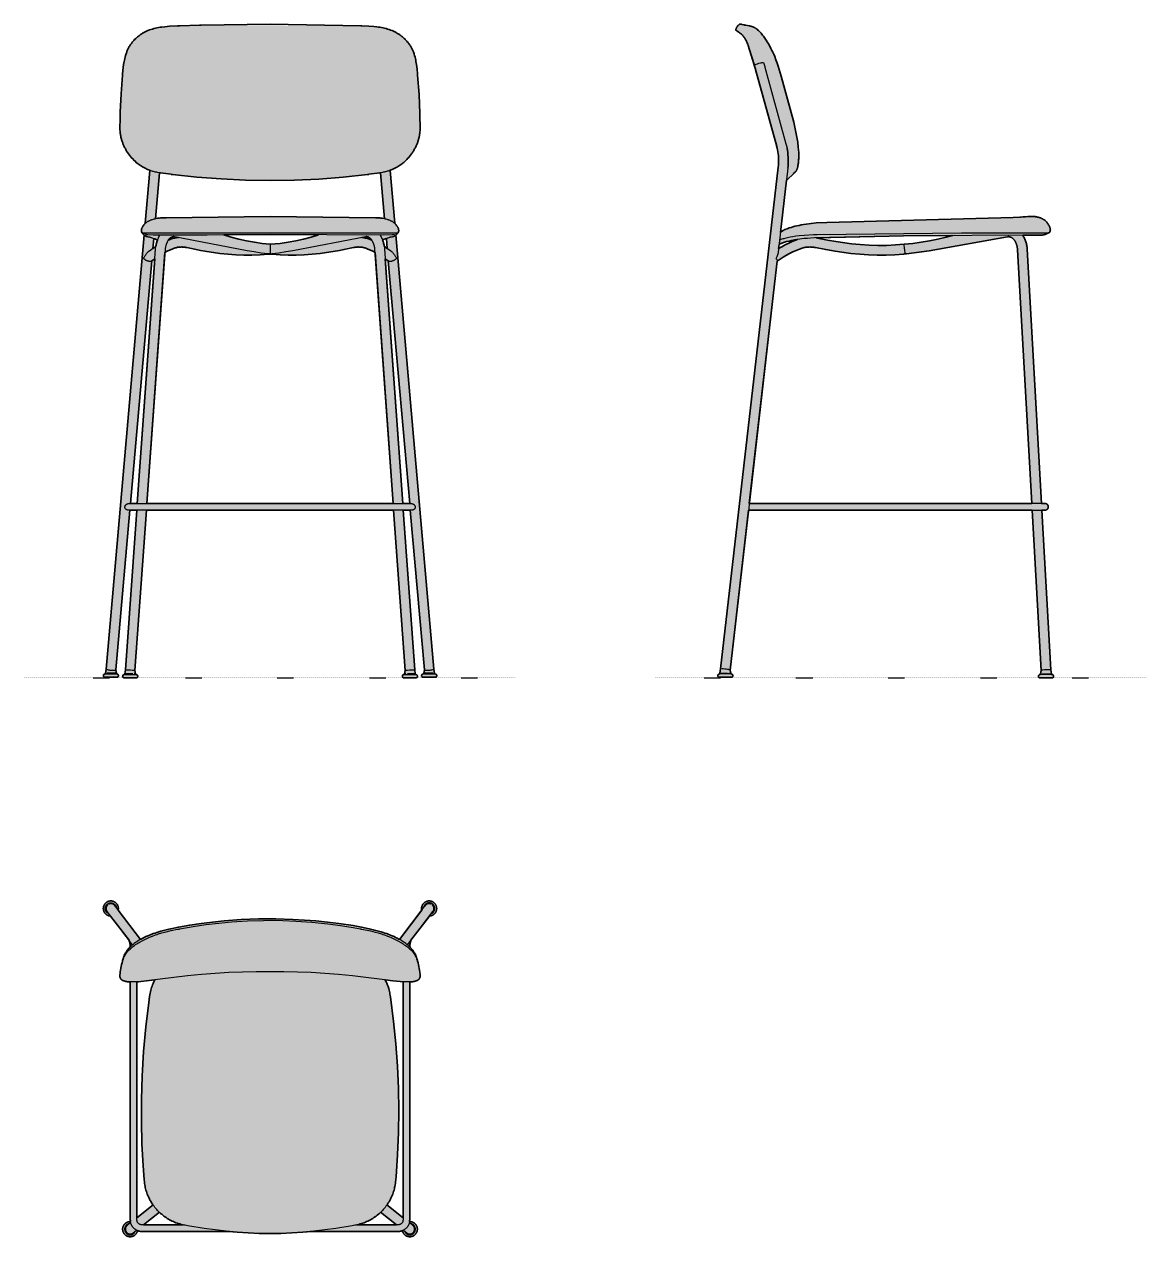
# Model space of a CAD drawing. Header units: millimetres. Extents: x 0 to 1859, y -925 to 1082.
import ezdxf

# ---------------------------------------------------------------- set-up
doc = ezdxf.new("R2010")
doc.units = ezdxf.units.MM
doc.linetypes.add('Dots', pattern=[1, 0, -1])
doc.layers.add('Blocks', color=7, linetype='Continuous')
doc.layers.add('Blocks$Fill', color=7, linetype='Continuous', true_color=0xffffff)
for name, color, linetype, lineweight, true_color in [('Blocks$Inner', 7, 'Continuous', 25, 0x007f00), ('Blocks$Outline', 7, 'Continuous', 35, 0xff3f3f), ('Groud', 7, 'Dots', 25, 0x243775)]:
    doc.layers.add(name, color=color, linetype=linetype, lineweight=lineweight, true_color=true_color)

# ---------------------------------------------------------------- blocks, each defined once
blk = doc.blocks.new('Soft Edge 90 Barstool High Front')
at = {"layer": 'Blocks$Fill'}
h = blk.add_hatch(color=256, dxfattribs=at)
h.paths.add_polyline_path([(134.2, 6.5), (133.6, 6.5), (133.5, 6.5), (133.5, 6.5), (133.4, 6.5), (133.3, 6.4), (133.2, 6.4), (133.1, 6.4), (133, 6.4), (132.9, 6.4), (132.8, 6.3), (132.7, 6.3), (132.6, 6.3), (132.6, 6.2), (132.5, 6.2), (132.4, 6.1), (132.3, 6.1), (132.2, 6), (132.2, 6), (132.1, 5.9), (132, 5.9), (131.9, 5.8), (131.9, 5.7), (131.8, 5.7), (131.7, 5.6), (131.7, 5.5), (131.6, 5.5), (131.5, 5.4), (131.5, 5.3), (131.4, 5.2), (131.4, 5.2), (131.3, 5.1), (131.3, 5), (131.3, 4.9), (131.2, 4.8), (131.2, 4.7), (131.1, 4.7), (131.1, 4.6), (131.1, 4.5), (131.1, 4.4), (131, 4.3), (131, 4.2), (131, 4.1), (131, 4), (131, 3.9), (131, 3.8), (131, 3.7), (131, 3.6), (131, 3.5), (131, 3.5), (131, 3.4), (131, 3.3), (131, 3.2), (131.1, 3.1), (131.1, 3), (131.1, 2.9), (131.1, 2.8), (131.2, 2.7), (131.2, 2.6), (131.3, 2.6), (131.3, 2.5), (131.3, 2.4), (131.4, 2.3), (131.4, 2.2), (131.5, 2.2), (131.5, 2.1), (131.6, 2), (131.7, 1.9), (131.7, 1.9), (131.8, 1.8), (131.9, 1.7), (131.9, 1.7), (132, 1.6), (132.1, 1.5), (132.2, 1.5), (132.2, 1.4), (132.3, 1.4), (132.4, 1.3), (132.5, 1.3), (132.6, 1.3), (132.6, 1.2), (132.7, 1.2), (132.8, 1.1), (132.9, 1.1), (133, 1.1), (133.1, 1.1), (133.2, 1), (133.3, 1), (133.4, 1), (133.5, 1), (133.5, 1), (133.6, 1), (133.7, 1), (153.2, 1), (153.4, 1), (153.5, 1), (153.6, 1), (153.7, 1), (153.8, 1), (153.9, 1.1), (154, 1.1), (154.1, 1.1), (154.2, 1.1), (154.2, 1.2), (154.3, 1.2), (154.4, 1.3), (154.5, 1.3), (154.6, 1.3), (154.7, 1.4), (154.7, 1.4), (154.8, 1.5), (154.9, 1.5), (155, 1.6), (155, 1.7), (155.1, 1.7), (155.2, 1.8), (155.2, 1.9), (155.3, 1.9), (155.4, 2), (155.4, 2.1), (155.5, 2.2), (155.5, 2.2), (155.6, 2.3), (155.6, 2.4), (155.7, 2.5), (155.7, 2.6), (155.8, 2.6), (155.8, 2.7), (155.8, 2.8), (155.9, 2.9), (155.9, 3), (155.9, 3.1), (155.9, 3.2), (155.9, 3.3), (156, 3.4), (156, 3.5), (156, 3.5), (156, 3.6), (156, 3.7), (156, 3.8), (156, 3.9), (156, 4), (156, 4.1), (155.9, 4.2), (155.9, 4.3), (155.9, 4.4), (155.9, 4.5), (155.9, 4.6), (155.8, 4.7), (155.8, 4.7), (155.8, 4.8), (155.7, 4.9), (155.7, 5), (155.6, 5.1), (155.6, 5.2), (155.5, 5.2), (155.5, 5.3), (155.4, 5.4), (155.4, 5.5), (155.3, 5.5), (155.2, 5.6), (155.2, 5.7), (155.1, 5.7), (155, 5.8), (155, 5.9), (154.9, 5.9), (154.8, 6), (154.7, 6), (154.7, 6.1), (154.6, 6.1), (154.5, 6.2), (154.4, 6.2), (154.3, 6.3), (154.2, 6.3), (154.2, 6.3), (154.1, 6.4), (154, 6.4), (153.9, 6.4), (153.8, 6.4), (153.7, 6.4), (153.6, 6.5), (153.5, 6.5), (153.4, 6.5), (153.3, 6.5), (153.2, 6.5), (152.8, 6.5), (152.5, 8), (151.5, 13.2), (174.8, 277.8), (186.4, 277.8), (167.5, 13.5), (166.4, 7), (166.2, 5.5), (165.6, 5.5), (165.5, 5.5), (165.4, 5.5), (165.3, 5.5), (165.2, 5.5), (165.1, 5.4), (165, 5.4), (164.9, 5.4), (164.9, 5.4), (164.8, 5.3), (164.7, 5.3), (164.6, 5.3), (164.5, 5.2), (164.4, 5.2), (164.3, 5.1), (164.3, 5.1), (164.2, 5), (164.1, 5), (164, 4.9), (163.9, 4.9), (163.9, 4.8), (163.8, 4.8), (163.7, 4.7), (163.7, 4.6), (163.6, 4.6), (163.6, 4.5), (163.5, 4.4), (163.4, 4.3), (163.4, 4.3), (163.3, 4.2), (163.3, 4.1), (163.2, 4), (163.2, 3.9), (163.2, 3.8), (163.1, 3.8), (163.1, 3.7), (163.1, 3.6), (163, 3.5), (163, 3.4), (163, 3.3), (163, 3.2), (163, 3.1), (162.9, 3), (162.9, 2.9), (162.9, 2.8), (162.9, 2.7), (162.9, 2.6), (162.9, 2.5), (163, 2.4), (163, 2.3), (163, 2.2), (163, 2.1), (163, 2), (163.1, 1.9), (163.1, 1.8), (163.1, 1.7), (163.2, 1.7), (163.2, 1.6), (163.2, 1.5), (163.3, 1.4), (163.3, 1.3), (163.4, 1.2), (163.4, 1.2), (163.5, 1.1), (163.6, 1), (163.6, 0.9), (163.7, 0.9), (163.7, 0.8), (163.8, 0.7), (163.9, 0.7), (163.9, 0.6), (164, 0.6), (164.1, 0.5), (164.2, 0.5), (164.3, 0.4), (164.3, 0.4), (164.4, 0.3), (164.5, 0.3), (164.6, 0.2), (164.7, 0.2), (164.8, 0.2), (164.9, 0.1), (164.9, 0.1), (165, 0.1), (165.1, 0.1), (165.2, 0), (165.3, 0), (165.4, 0), (165.5, 0), (165.6, 0), (165.7, 0), (185.3, 0), (185.4, 0), (185.5, 0), (185.6, 0), (185.7, 0), (185.7, 0.1), (185.8, 0.1), (185.9, 0.1), (186, 0.1), (186.1, 0.2), (186.2, 0.2), (186.3, 0.2), (186.4, 0.3), (186.4, 0.3), (186.5, 0.4), (186.6, 0.4), (186.7, 0.5), (186.8, 0.5), (186.8, 0.6), (186.9, 0.6), (187, 0.7), (187.1, 0.7), (187.1, 0.8), (187.2, 0.9), (187.3, 0.9), (187.3, 1), (187.4, 1.1), (187.4, 1.2), (187.5, 1.2), (187.5, 1.3), (187.6, 1.4), (187.6, 1.5), (187.7, 1.6), (187.7, 1.7), (187.7, 1.7), (187.8, 1.8), (187.8, 1.9), (187.8, 2), (187.9, 2.1), (187.9, 2.2), (187.9, 2.3), (187.9, 2.4), (187.9, 2.5), (187.9, 2.6), (187.9, 2.7), (187.9, 2.7), (187.9, 2.8), (187.9, 2.9), (187.9, 3), (187.9, 3.1), (187.9, 3.2), (187.9, 3.3), (187.9, 3.4), (187.8, 3.5), (187.8, 3.6), (187.8, 3.7), (187.7, 3.8), (187.7, 3.8), (187.7, 3.9), (187.6, 4), (187.6, 4.1), (187.5, 4.2), (187.5, 4.3), (187.4, 4.3), (187.4, 4.4), (187.3, 4.5), (187.3, 4.6), (187.2, 4.6), (187.1, 4.7), (187.1, 4.8), (187, 4.8), (186.9, 4.9), (186.8, 4.9), (186.8, 5), (186.7, 5), (186.6, 5.1), (186.5, 5.1), (186.4, 5.2), (186.4, 5.2), (186.3, 5.3), (186.2, 5.3), (186.1, 5.3), (186, 5.4), (185.9, 5.4), (185.8, 5.4), (185.7, 5.4), (185.7, 5.5), (185.6, 5.5), (185.5, 5.5), (185.4, 5.5), (185.3, 5.5), (185.2, 5.5), (184.7, 5.5), (184.4, 7), (183.4, 12.3), (202.4, 277.8), (611.6, 277.8), (630.6, 12.3), (630.6, 12.3), (629.6, 7), (629.3, 5.5), (628.8, 5.5), (628.7, 5.5), (628.6, 5.5), (628.5, 5.5), (628.4, 5.5), (628.3, 5.4), (628.2, 5.4), (628.1, 5.4), (628, 5.4), (627.9, 5.3), (627.9, 5.3), (627.8, 5.3), (627.7, 5.2), (627.6, 5.2), (627.5, 5.1), (627.4, 5.1), (627.4, 5), (627.3, 5), (627.2, 4.9), (627.1, 4.9), (627.1, 4.8), (627, 4.8), (626.9, 4.7), (626.8, 4.6), (626.8, 4.6), (626.7, 4.5), (626.7, 4.4), (626.6, 4.3), (626.6, 4.3), (626.5, 4.2), (626.5, 4.1), (626.4, 4), (626.4, 3.9), (626.3, 3.8), (626.3, 3.8), (626.3, 3.7), (626.2, 3.6), (626.2, 3.5), (626.2, 3.4), (626.2, 3.3), (626.1, 3.2), (626.1, 3.1), (626.1, 3), (626.1, 2.9), (626.1, 2.8), (626.1, 2.7), (626.1, 2.7), (626.1, 2.6), (626.1, 2.5), (626.1, 2.4), (626.1, 2.3), (626.2, 2.2), (626.2, 2.1), (626.2, 2), (626.2, 1.9), (626.3, 1.8), (626.3, 1.7), (626.3, 1.7), (626.4, 1.6), (626.4, 1.5), (626.5, 1.4), (626.5, 1.3), (626.6, 1.2), (626.6, 1.2), (626.7, 1.1), (626.7, 1), (626.8, 0.9), (626.8, 0.9), (626.9, 0.8), (627, 0.7), (627.1, 0.7), (627.1, 0.6), (627.2, 0.6), (627.3, 0.5), (627.4, 0.5), (627.4, 0.4), (627.5, 0.4), (627.6, 0.3), (627.7, 0.3), (627.8, 0.2), (627.9, 0.2), (627.9, 0.2), (628, 0.1), (628.1, 0.1), (628.2, 0.1), (628.3, 0.1), (628.4, 0), (628.5, 0), (628.6, 0), (628.7, 0), (628.8, 0), (628.9, 0), (648.4, 0), (648.5, 0), (648.6, 0), (648.7, 0), (648.8, 0), (648.9, 0.1), (649, 0.1), (649.1, 0.1), (649.2, 0.1), (649.3, 0.2), (649.4, 0.2), (649.5, 0.2), (649.5, 0.3), (649.6, 0.3), (649.7, 0.4), (649.8, 0.4), (649.9, 0.5), (649.9, 0.5), (650, 0.6), (650.1, 0.6), (650.2, 0.7), (650.2, 0.7), (650.3, 0.8), (650.4, 0.9), (650.4, 0.9), (650.5, 1), (650.6, 1.1), (650.6, 1.2), (650.7, 1.2), (650.7, 1.3), (650.8, 1.4), (650.8, 1.5), (650.8, 1.6), (650.9, 1.7), (650.9, 1.7), (651, 1.8), (651, 1.9), (651, 2), (651, 2.1), (651.1, 2.2), (651.1, 2.3), (651.1, 2.4), (651.1, 2.5), (651.1, 2.6), (651.1, 2.7), (651.1, 2.7), (651.1, 2.8), (651.1, 2.9), (651.1, 3), (651.1, 3.1), (651.1, 3.2), (651.1, 3.3), (651, 3.4), (651, 3.5), (651, 3.6), (651, 3.7), (650.9, 3.8), (650.9, 3.8), (650.8, 3.9), (650.8, 4), (650.8, 4.1), (650.7, 4.2), (650.7, 4.3), (650.6, 4.3), (650.6, 4.4), (650.5, 4.5), (650.4, 4.6), (650.4, 4.6), (650.3, 4.7), (650.2, 4.8), (650.2, 4.8), (650.1, 4.9), (650, 4.9), (649.9, 5), (649.9, 5), (649.8, 5.1), (649.7, 5.1), (649.6, 5.2), (649.5, 5.2), (649.5, 5.3), (649.4, 5.3), (649.3, 5.3), (649.2, 5.4), (649.1, 5.4), (649, 5.4), (648.9, 5.4), (648.8, 5.5), (648.7, 5.5), (648.6, 5.5), (648.5, 5.5), (648.5, 5.5), (648.4, 5.5), (647.9, 5.5), (646.6, 13.5), (627.7, 277.8), (632.9, 277.8), (639.3, 277.8), (662.6, 13.2), (661.6, 8), (661.6, 8), (661.3, 6.5), (660.7, 6.5), (660.6, 6.5), (660.5, 6.5), (660.4, 6.5), (660.3, 6.4), (660.2, 6.4), (660.2, 6.4), (660.1, 6.4), (660, 6.4), (659.9, 6.3), (659.8, 6.3), (659.7, 6.3), (659.6, 6.2), (659.5, 6.2), (659.5, 6.1), (659.4, 6.1), (659.3, 6), (659.2, 6), (659.1, 5.9), (659.1, 5.9), (659, 5.8), (658.9, 5.7), (658.9, 5.7), (658.8, 5.6), (658.7, 5.5), (658.7, 5.5), (658.6, 5.4), (658.6, 5.3), (658.5, 5.2), (658.5, 5.2), (658.4, 5.1), (658.4, 5), (658.3, 4.9), (658.3, 4.8), (658.2, 4.7), (658.2, 4.7), (658.2, 4.6), (658.2, 4.5), (658.1, 4.4), (658.1, 4.3), (658.1, 4.2), (658.1, 4.1), (658.1, 4), (658.1, 3.9), (658.1, 3.8), (658.1, 3.7), (658.1, 3.6), (658.1, 3.5), (658.1, 3.5), (658.1, 3.4), (658.1, 3.3), (658.1, 3.2), (658.1, 3.1), (658.2, 3), (658.2, 2.9), (658.2, 2.8), (658.2, 2.7), (658.3, 2.6), (658.3, 2.6), (658.4, 2.5), (658.4, 2.4), (658.5, 2.3), (658.5, 2.2), (658.6, 2.2), (658.6, 2.1), (658.7, 2), (658.7, 1.9), (658.8, 1.9), (658.9, 1.8), (658.9, 1.7), (659, 1.7), (659.1, 1.6), (659.1, 1.5), (659.2, 1.5), (659.3, 1.4), (659.4, 1.4), (659.5, 1.3), (659.5, 1.3), (659.6, 1.3), (659.7, 1.2), (659.8, 1.2), (659.9, 1.1), (660, 1.1), (660.1, 1.1), (660.2, 1.1), (660.2, 1), (660.3, 1), (660.4, 1), (660.5, 1), (660.6, 1), (660.7, 1), (660.8, 1), (680.4, 1), (680.5, 1), (680.6, 1), (680.7, 1), (680.8, 1), (680.9, 1), (681, 1.1), (681, 1.1), (681.1, 1.1), (681.2, 1.1), (681.3, 1.2), (681.4, 1.2), (681.5, 1.3), (681.6, 1.3), (681.7, 1.3), (681.7, 1.4), (681.8, 1.4), (681.9, 1.5), (682, 1.5), (682, 1.6), (682.1, 1.7), (682.2, 1.7), (682.3, 1.8), (682.3, 1.9), (682.4, 1.9), (682.4, 2), (682.5, 2.1), (682.6, 2.2), (682.6, 2.2), (682.7, 2.3), (682.7, 2.4), (682.7, 2.5), (682.8, 2.6), (682.8, 2.6), (682.9, 2.7), (682.9, 2.8), (682.9, 2.9), (683, 3), (683, 3.1), (683, 3.2), (683, 3.3), (683, 3.4), (683, 3.5), (683, 3.5), (683.1, 3.6), (683.1, 3.7), (683.1, 3.8), (683, 3.9), (683, 4), (683, 4.1), (683, 4.2), (683, 4.3), (683, 4.4), (683, 4.5), (682.9, 4.6), (682.9, 4.7), (682.9, 4.7), (682.8, 4.8), (682.8, 4.9), (682.7, 5), (682.7, 5.1), (682.7, 5.2), (682.6, 5.2), (682.6, 5.3), (682.5, 5.4), (682.4, 5.5), (682.4, 5.5), (682.3, 5.6), (682.3, 5.7), (682.2, 5.7), (682.1, 5.8), (682, 5.9), (682, 5.9), (681.9, 6), (681.8, 6), (681.7, 6.1), (681.7, 6.1), (681.6, 6.2), (681.5, 6.2), (681.4, 6.3), (681.3, 6.3), (681.2, 6.3), (681.1, 6.4), (681, 6.4), (681, 6.4), (680.9, 6.4), (680.8, 6.4), (680.7, 6.5), (680.6, 6.5), (680.5, 6.5), (680.4, 6.5), (679.8, 6.5), (678.5, 14.6), (615.2, 733.6), (617.3, 735.5), (618.5, 736.6), (618.6, 736.6), (618.6, 736.6), (618.7, 736.7), (618.8, 736.9), (618.9, 737), (619, 737.1), (619.1, 737.3), (619.2, 737.4), (619.3, 737.5), (619.4, 737.7), (619.4, 737.8), (619.5, 737.9), (619.6, 738.1), (619.6, 738.2), (619.7, 738.3), (619.7, 738.5), (619.8, 738.6), (619.8, 738.8), (619.9, 738.9), (619.9, 739.1), (620, 739.2), (620, 739.4), (620, 739.6), (620.1, 739.7), (620.1, 739.9), (620.1, 740.1), (620.1, 740.3), (620.1, 740.5), (620.1, 740.6), (620.1, 740.8), (620.1, 741), (620.1, 741.3), (620.1, 741.5), (620, 741.8), (620, 742.1), (620, 742.4), (619.9, 742.7), (619.8, 743), (619.8, 743.3), (619.6, 743.7), (619.5, 744.1), (619.3, 744.5), (619.2, 744.9), (619, 745.3), (618.8, 745.7), (618.7, 746.1), (618.5, 746.4), (618.3, 746.8), (618, 747.2), (617.8, 747.6), (617.6, 747.9), (617.4, 748.3), (617.1, 748.6), (616.7, 749.3), (616.1, 750), (615.6, 750.6), (615.2, 751), (614.9, 751.4), (614.5, 751.8), (614.1, 752.2), (613.8, 752.5), (613.5, 752.8), (605.8, 840.4), (607.5, 841.1), (609.5, 841.9), (611.5, 842.9), (613.7, 843.9), (614.9, 844.5), (616.1, 845.2), (617.3, 845.9), (618.5, 846.6), (619.6, 847.3), (620.8, 848), (621.9, 848.8), (623, 849.6), (624.1, 850.4), (625.2, 851.2), (626.3, 852), (627.4, 852.9), (628.4, 853.7), (629.5, 854.6), (631.5, 856.5), (633.5, 858.4), (635.4, 860.4), (636.3, 861.4), (638.1, 863.5), (639.8, 865.6), (641.4, 867.8), (642.2, 869), (643, 870.1), (643.7, 871.2), (644.5, 872.4), (645.2, 873.6), (645.9, 874.8), (646.5, 876), (647.2, 877.2), (647.8, 878.4), (648.4, 879.6), (649, 880.8), (649.5, 882.1), (650.1, 883.3), (650.6, 884.6), (651.1, 885.9), (651.5, 887.2), (652, 888.4), (652.4, 889.7), (652.8, 891), (653.1, 892.3), (653.5, 893.6), (653.8, 895), (654.1, 896.3), (654.3, 897.6), (654.6, 898.9), (654.8, 900.2), (655, 901.6), (655.1, 902.9), (655.3, 904.2), (655.5, 906.2), (655.5, 908.3), (655.6, 910.9), (655.3, 931.5), (653.8, 966.3), (651.4, 997.9), (650.4, 1008.1), (649.5, 1015.7), (648.6, 1020.7), (648.2, 1023.2), (647.7, 1025.6), (647.1, 1028.1), (646.4, 1030.5), (645.8, 1032.6), (645.5, 1033.5), (644.9, 1035.3), (644.4, 1036.5), (643.9, 1037.6), (643.5, 1038.8), (642.9, 1039.9), (642.4, 1041), (641.8, 1042.2), (641.3, 1043.3), (640.7, 1044.4), (640, 1045.4), (639.4, 1046.5), (638.7, 1047.6), (638, 1048.6), (637.3, 1049.6), (636.6, 1050.6), (635.9, 1051.6), (635.1, 1052.6), (634.3, 1053.5), (633.5, 1054.5), (632.7, 1055.4), (631.8, 1056.3), (630.9, 1057.2), (630, 1058.1), (629.1, 1059), (628.2, 1059.8), (627.3, 1060.6), (626.3, 1061.4), (625.4, 1062.2), (624.4, 1063), (623.4, 1063.7), (622.3, 1064.5), (621.3, 1065.2), (620.3, 1065.9), (619.2, 1066.6), (618.1, 1067.2), (617, 1067.9), (615.9, 1068.5), (614.8, 1069.1), (613.7, 1069.7), (612.6, 1070.2), (611.4, 1070.8), (609.1, 1071.8), (606.7, 1072.8), (604.3, 1073.7), (601.8, 1074.5), (599.3, 1075.2), (596.8, 1075.8), (594.3, 1076.4), (591.7, 1077), (589.1, 1077.4), (586.5, 1077.8), (583.9, 1078.1), (578.7, 1078.7), (570.8, 1079.3), (559, 1079.9), (557.1, 1080), (293, 1080.7), (240.6, 1079), (232.7, 1078.4), (227.5, 1077.8), (224.9, 1077.4), (222.3, 1077), (219.7, 1076.5), (217.2, 1075.9), (214.7, 1075.3), (212.2, 1074.5), (209.7, 1073.8), (207.3, 1072.9), (204.9, 1071.9), (203.8, 1071.4), (202.6, 1070.9), (201.4, 1070.4), (200.3, 1069.8), (199.2, 1069.2), (198.1, 1068.6), (196.9, 1068), (195.9, 1067.4), (194.8, 1066.7), (193.7, 1066), (192.7, 1065.3), (191.6, 1064.6), (190.6, 1063.9), (189.6, 1063.1), (188.6, 1062.3), (187.7, 1061.5), (186.7, 1060.7), (185.8, 1059.9), (184.9, 1059), (183.9, 1058.2), (183.1, 1057.3), (182.2, 1056.4), (181.4, 1055.5), (180.5, 1054.5), (179.7, 1053.6), (178.9, 1052.6), (178.2, 1051.6), (177.4, 1050.6), (176.7, 1049.6), (176, 1048.6), (175.3, 1047.6), (174.6, 1046.5), (174, 1045.4), (173.4, 1044.3), (172.8, 1043.2), (172.2, 1042.1), (171.7, 1041), (171.1, 1039.9), (170.6, 1038.7), (170.1, 1037.6), (169.7, 1036.4), (169.2, 1035.3), (168.5, 1033.2), (168.2, 1032.3), (167.7, 1030.5), (167, 1028), (166.4, 1025.6), (165.9, 1023.1), (165.4, 1020.6), (164.6, 1015.6), (164, 1010.6), (162.9, 1000.1), (160.4, 967.2), (159, 936.6), (158.4, 909.6), (158.5, 907.6), (158.6, 905.6), (158.7, 904.2), (158.9, 902.9), (159, 901.6), (159.2, 900.2), (159.4, 898.9), (159.7, 897.6), (159.9, 896.3), (160.2, 895), (160.5, 893.6), (160.9, 892.3), (161.3, 891), (161.6, 889.7), (162.1, 888.4), (162.5, 887.1), (163, 885.9), (163.4, 884.6), (164, 883.3), (164.5, 882.1), (165.1, 880.8), (165.6, 879.6), (166.2, 878.4), (166.9, 877.2), (167.5, 876), (168.2, 874.8), (168.9, 873.6), (169.6, 872.4), (171.1, 870.1), (172.6, 867.8), (174.3, 865.6), (176, 863.5), (177.8, 861.4), (179.6, 859.4), (181.6, 857.4), (183.6, 855.6), (185.6, 853.7), (187.7, 852), (188.8, 851.2), (189.9, 850.3), (191, 849.5), (192.1, 848.8), (193.3, 848), (194.4, 847.3), (195.6, 846.5), (196.7, 845.8), (197.9, 845.2), (199.1, 844.5), (200.3, 843.9), (201.6, 843.3), (202.8, 842.7), (204, 842.1), (206.3, 841.2), (207.8, 840.5), (208.2, 840.4), (200.5, 752.8), (199.9, 752.2), (199.6, 751.8), (199.2, 751.5), (198.8, 751), (198.4, 750.6), (197.9, 750), (197.4, 749.3), (196.9, 748.6), (196.7, 748.3), (196.5, 747.9), (196.2, 747.6), (196, 747.2), (195.8, 746.8), (195.6, 746.4), (195.4, 746.1), (195.2, 745.7), (195, 745.3), (194.9, 744.9), (194.7, 744.5), (194.6, 744.1), (194.4, 743.7), (194.3, 743.3), (194.2, 743), (194.1, 742.7), (194.1, 742.4), (194, 742.1), (194, 741.8), (194, 741.6), (193.9, 741.3), (193.9, 741), (193.9, 740.8), (193.9, 740.6), (193.9, 740.5), (193.9, 740.3), (193.9, 740.1), (194, 739.9), (194, 739.8), (194, 739.6), (194, 739.4), (194.1, 739.3), (194.1, 739.1), (194.2, 738.9), (194.2, 738.8), (194.2, 738.6), (194.3, 738.5), (194.3, 738.4), (194.4, 738.2), (194.5, 738.1), (194.5, 737.9), (194.6, 737.8), (194.7, 737.7), (194.7, 737.5), (194.8, 737.4), (194.9, 737.3), (195, 737.1), (195.1, 737), (195.2, 736.9), (195.3, 736.7), (195.5, 736.6), (195.5, 736.6), (195.5, 736.6), (195.5, 736.6), (195.5, 736.6), (195.5, 736.6), (195.5, 736.6), (195.5, 736.6), (195.5, 736.6), (195.5, 736.6), (195.5, 736.6), (195.5, 736.6), (195.5, 736.6), (195.5, 736.6), (195.5, 736.6), (195.5, 736.6), (195.5, 736.6), (195.5, 736.6), (195.5, 736.6), (195.5, 736.6), (195.5, 736.6), (195.5, 736.6), (195.5, 736.6), (195.5, 736.6), (195.5, 736.6), (195.5, 736.6), (195.5, 736.6), (195.5, 736.6), (195.5, 736.6), (195.5, 736.6), (195.5, 736.6), (195.5, 736.6), (195.5, 736.6), (195.5, 736.6), (195.5, 736.6), (195.5, 736.6), (195.5, 736.6), (195.5, 736.6), (195.5, 736.6), (195.5, 736.6), (195.5, 736.6), (195.5, 736.6), (195.5, 736.6), (195.5, 736.6), (195.5, 736.6), (195.5, 736.6), (195.5, 736.6), (195.5, 736.6), (195.5, 736.6), (195.5, 736.6), (195.5, 736.6), (195.5, 736.6), (195.5, 736.6), (195.5, 736.6), (195.5, 736.6), (195.5, 736.6), (195.5, 736.6), (195.5, 736.6), (195.5, 736.6), (195.5, 736.6), (195.5, 736.6), (195.5, 736.6), (195.5, 736.6), (195.5, 736.6), (195.5, 736.6), (195.5, 736.6), (195.5, 736.6), (195.5, 736.6), (195.5, 736.6), (195.5, 736.6), (195.5, 736.6), (195.5, 736.6), (195.5, 736.6), (195.5, 736.6), (195.5, 736.6), (195.5, 736.6), (195.5, 736.6), (195.5, 736.6), (195.5, 736.6), (195.5, 736.6), (195.5, 736.6), (195.5, 736.6), (198.2, 734.3), (198.8, 733.6), (135.5, 14.6), (134.5, 8)], flags=0)
h.paths.add_polyline_path([(638.3, 288.8), (626.9, 288.8), (597.9, 694.2), (602.9, 690.5)], flags=0)
h.paths.add_polyline_path([(596.3, 714.3), (595.9, 716.6), (595.5, 718.2), (595.1, 719.8), (594.7, 721.3), (594.2, 722.9), (593.6, 724.4), (593.2, 725.6), (598.2, 727), (599.1, 727.4), (599.7, 727.6), (601.1, 711.2)], flags=0)
h.paths.add_polyline_path([(575.5, 724.9), (572, 726.3), (570.2, 726.9), (568.3, 727.5), (566.4, 728), (564.6, 728.4), (562.7, 728.8), (560.8, 729.1), (558.9, 729.3), (565.6, 730.6), (565.8, 730.6), (565.9, 730.6), (566, 730.6), (566.1, 730.6), (566.3, 730.6), (566.4, 730.7), (566.6, 730.7), (566.7, 730.7), (566.9, 730.7), (567.1, 730.7), (567.2, 730.6), (567.4, 730.6), (567.5, 730.6), (567.7, 730.6), (567.8, 730.6), (567.9, 730.6), (568.1, 730.5), (568.2, 730.5), (568.3, 730.5), (568.5, 730.4), (568.6, 730.4), (568.7, 730.4), (568.9, 730.3), (569, 730.3), (569.1, 730.2), (569.3, 730.2), (569.6, 730.1), (569.9, 729.9), (570.1, 729.8), (570.4, 729.7), (570.7, 729.5), (571, 729.3), (571.3, 729.1), (571.6, 728.9), (571.9, 728.7), (572.2, 728.5), (572.6, 728.2), (572.9, 728), (573.2, 727.7), (573.5, 727.4), (573.8, 727.1), (574.1, 726.7), (574.4, 726.4), (574.7, 726.1), (575, 725.7), (575.2, 725.3)], flags=0)
h.paths.add_polyline_path([(407, 718.1), (407, 718.1), (394.1, 719.6), (381.1, 721.5), (368.3, 723.9), (355.6, 726.7), (342.9, 729.9), (330.4, 733.6), (487.5, 733.9), (475, 729.9), (462.3, 726.7), (449.6, 723.9), (436.8, 721.5), (423.9, 719.6)], flags=0)
h.paths.add_polyline_path([(255.2, 729.3), (251.4, 728.8), (249.5, 728.4), (247.6, 728), (245.7, 727.5), (243.9, 726.9), (242.1, 726.3), (240.3, 725.6), (238.5, 724.9), (239.1, 725.7), (239.4, 726.1), (239.7, 726.4), (240, 726.7), (240.3, 727.1), (240.6, 727.4), (240.9, 727.7), (241.2, 728), (241.5, 728.2), (241.8, 728.5), (242.1, 728.7), (242.4, 728.9), (242.7, 729.1), (243, 729.3), (243.3, 729.5), (243.6, 729.7), (243.9, 729.8), (244.2, 729.9), (244.5, 730.1), (244.8, 730.2), (244.9, 730.2), (245, 730.3), (245.2, 730.3), (245.3, 730.4), (245.4, 730.4), (245.6, 730.4), (245.7, 730.5), (245.8, 730.5), (246, 730.5), (246.1, 730.6), (246.2, 730.6), (246.4, 730.6), (246.5, 730.6), (246.6, 730.6), (246.8, 730.6), (247, 730.7), (247.1, 730.7), (247.3, 730.7), (247.5, 730.7), (247.7, 730.7), (247.8, 730.6), (247.9, 730.6), (248, 730.6), (248.2, 730.6), (248.3, 730.6), (248.4, 730.6), (248.5, 730.6)], flags=0)
h.paths.add_polyline_path([(220.9, 725.6), (219.8, 722.9), (219.3, 721.3), (218.9, 719.8), (218.5, 718.2), (218.2, 716.6), (217.9, 715), (217.8, 714.3), (212.9, 711.2), (214.4, 727.5), (215.6, 727.1), (216.4, 726.8), (218.4, 726.2)], flags=0)
h.paths.add_polyline_path([(211.1, 690.5), (216.2, 694.2), (187.2, 288.8), (175.7, 288.8)], flags=0)
h.paths.add_polyline_path([(610.8, 288.8), (203.2, 288.8), (233, 704.5), (240.8, 708.4), (244.8, 710.2), (246.1, 710.7), (247.4, 711.2), (248.7, 711.7), (250, 712.1), (251.3, 712.4), (252.6, 712.7), (254, 713), (255.3, 713.2), (256.7, 713.4), (258.1, 713.5), (259.4, 713.5), (260.8, 713.6), (262.2, 713.5), (263.5, 713.5), (264.9, 713.3), (266.3, 713.2), (267.6, 712.9), (269, 712.7), (299.2, 706.5), (323.8, 702.9), (337.2, 701.5), (350.5, 700.7), (363.8, 700.3), (377.1, 700.3), (390.4, 700.8), (403.7, 701.7), (403.7, 701.5), (407, 701.5), (410.4, 701.5), (410.4, 701.7), (437, 700.3), (450.3, 700.3), (463.6, 700.7), (476.9, 701.5), (490.1, 702.8), (490.3, 702.9), (522.1, 707.8), (529.3, 709.3), (546.4, 712.9), (547.8, 713.2), (549.1, 713.3), (550.5, 713.5), (551.9, 713.5), (553.2, 713.6), (554.6, 713.5), (556, 713.5), (557.3, 713.4), (558.7, 713.2), (560.1, 713), (561.4, 712.7), (562.8, 712.4), (564.1, 712.1), (565.4, 711.7), (566.7, 711.2), (568, 710.7), (569.2, 710.2), (573.2, 708.4), (577.2, 706.5), (581.1, 704.5)], flags=0)
h.paths.add_polyline_path([(224, 836.4), (245.4, 833.6), (285.7, 829.3), (326.1, 826.2), (366.5, 824.3), (407, 823.6), (447.4, 824.3), (487.8, 826.1), (528.1, 829.2), (568.3, 833.6), (589.1, 836.4), (590.1, 836.5), (596.8, 760.4), (593.5, 761.1), (592.3, 761.2), (590.5, 761.5), (588.6, 761.7), (586.6, 761.8), (581.7, 762), (407, 764.1), (234.9, 762.1), (227.5, 761.8), (225.5, 761.7), (223.5, 761.5), (221.8, 761.2), (220.6, 761.1), (217.8, 760.5), (217.3, 760.4)], flags=0)
at = {"layer": 'Blocks$Inner'}
for p, q in [((200.5, 752.8), (208.2, 840.4)), ((224, 836.4), (217.3, 760.4)), ((596.8, 760.4), (590.1, 836.5)), ((605.8, 840.4), (613.5, 752.8)), ((198.7, 736.6), (201.7, 736.6)), ((200.2, 732.8), (200.1, 732.8)), ((200.1, 732.8), (200.1, 732.8)), ((200.1, 732.8), (200.1, 732.8)), ((200.1, 732.8), (200.1, 732.8)), ((200.1, 732.8), (200.1, 732.8)), ((200.1, 732.8), (200.1, 732.7)), ((200.1, 732.7), (200.1, 732.7)), ((200.1, 732.7), (200.1, 732.7)), ((200.1, 732.7), (200.1, 732.7)), ((200.1, 732.7), (200.1, 732.7)), ((200.1, 732.7), (200.1, 732.7)), ((200.1, 732.7), (200.1, 732.6)), ((200.1, 732.6), (200.1, 732.6)), ((200.1, 732.6), (200.1, 732.6)), ((200.1, 732.6), (200.1, 732.6)), ((200.1, 732.6), (200.1, 732.6)), ((200.1, 732.6), (200.1, 732.6)), ((200.1, 732.6), (200.1, 732.5)), ((200.1, 732.5), (200.1, 732.5)), ((200.1, 732.5), (200.1, 732.5)), ((200.1, 732.5), (200.1, 732.5)), ((200.1, 732.5), (200.1, 732.5)), ((200.1, 732.5), (200.1, 732.4)), ((200.1, 732.4), (200.1, 732.4)), ((200.1, 732.4), (200.3, 732.1)), ((200.3, 733), (200.2, 733)), ((200.2, 733), (200.2, 733)), ((200.2, 733), (200.2, 732.9)), ((200.2, 732.9), (200.2, 732.9)), ((200.2, 732.9), (200.2, 732.9)), ((200.2, 732.9), (200.2, 732.9)), ((200.2, 732.9), (200.2, 732.9)), ((200.2, 732.9), (200.2, 732.9)), ((200.2, 732.9), (200.2, 732.9)), ((200.2, 732.9), (200.2, 732.8)), ((200.4, 733.1), (200.3, 733.1)), ((200.3, 733.1), (200.3, 733)), ((200.3, 733), (200.3, 733)), ((200.3, 733), (200.3, 733)), ((200.3, 733), (200.3, 733)), ((200.3, 733), (200.3, 733)), ((200.3, 733), (200.3, 733)), ((200.5, 733.1), (200.4, 733.1)), ((200.4, 733.1), (200.4, 733.1)), ((200.4, 733.1), (200.4, 733.1)), ((200.4, 733.1), (200.4, 733.1)), ((200.4, 733.1), (200.4, 733.1)), ((200.6, 733.2), (200.5, 733.2)), ((200.5, 733.2), (200.5, 733.2)), ((200.5, 733.2), (200.5, 733.2)), ((200.5, 733.2), (200.5, 733.1)), ((200.7, 733.3), (200.6, 733.2)), ((200.6, 733.2), (200.6, 733.2)), ((200.6, 733.2), (200.6, 733.2)), ((200.8, 733.3), (200.7, 733.3)), ((200.7, 733.3), (200.7, 733.3)), ((200.9, 733.3), (200.8, 733.3)), ((201, 733.4), (200.9, 733.3)), ((201.1, 733.4), (201, 733.4)), ((201, 733.4), (201, 733.4)), ((201.2, 733.4), (201.1, 733.4)), ((201.3, 733.5), (201.2, 733.4)), ((201.4, 733.5), (201.3, 733.5)), ((201.5, 733.5), (201.4, 733.5)), ((201.6, 733.5), (201.5, 733.5)), ((201.7, 733.5), (201.6, 733.5)), ((201.8, 733.5), (201.7, 733.5)), ((202.6, 733.6), (201.8, 733.5)), ((203.8, 733.6), (202.6, 733.6)), ((204.2, 733.6), (203.8, 733.6)), ((204.6, 733.6), (204.2, 733.6)), ((213.3, 733.3), (204.6, 733.6)), ((302.8, 733.3), (213.3, 733.3)), ((407, 734.4), (302.8, 733.3)), ((594.8, 733.2), (407, 734.4)), ((593.2, 725.6), (594.6, 725.9)), ((594.6, 725.9), (598.2, 727)), ((609.5, 733.7), (594.8, 733.2)), ((598.2, 727), (599.1, 727.4)), ((599.1, 727.4), (600.6, 727.9)), ((600.6, 727.9), (601.7, 728.4)), ((601.7, 728.4), (602.1, 728.5)), ((602.1, 728.5), (602.5, 728.7)), ((602.5, 728.7), (603.9, 729.4)), ((603.9, 729.4), (604.2, 729.5)), ((604.2, 729.5), (604.5, 729.7)), ((604.5, 729.7), (604.7, 729.7)), ((604.7, 729.7), (604.8, 729.8)), ((604.8, 729.8), (605, 729.8)), ((605, 729.8), (605.2, 729.9)), ((605.2, 729.9), (605.3, 729.9)), ((605.3, 729.9), (605.5, 730)), ((605.5, 730), (605.8, 730)), ((605.8, 730), (606.2, 730.1)), ((606.2, 730.1), (606.5, 730.2)), ((606.5, 730.2), (606.8, 730.2)), ((606.8, 730.2), (609.3, 730.6)), ((609.3, 730.6), (609.6, 730.6)), ((609.7, 733.7), (609.5, 733.7)), ((609.6, 730.6), (609.9, 730.7)), ((609.9, 733.7), (609.7, 733.7)), ((610.1, 733.6), (609.9, 733.7)), ((609.9, 730.7), (610.1, 730.7)), ((610.2, 733.6), (610.1, 733.6)), ((610.1, 730.7), (610.3, 730.8)), ((610.9, 733.6), (610.2, 733.6)), ((610.3, 730.8), (610.8, 730.9)), ((610.8, 730.9), (611.2, 731)), ((612, 733.5), (610.9, 733.6)), ((611.2, 731), (611.5, 731.1)), ((611.5, 731.1), (611.9, 731.2)), ((611.9, 731.2), (612.2, 731.3)), ((612.2, 733.5), (612, 733.5)), ((612.4, 733.5), (612.2, 733.5)), ((612.2, 731.3), (612.5, 731.4)), ((612.5, 733.5), (612.4, 733.5)), ((612.6, 733.5), (612.5, 733.5)), ((612.5, 731.4), (612.6, 731.5)), ((612.7, 733.5), (612.6, 733.5)), ((612.6, 731.5), (612.8, 731.6)), ((612.8, 733.4), (612.7, 733.5)), ((612.9, 733.4), (612.8, 733.4)), ((612.8, 733.4), (612.8, 733.4)), ((612.8, 731.6), (612.9, 731.6)), ((613, 733.4), (612.9, 733.4)), ((612.9, 731.6), (613, 731.7)), ((613.1, 733.4), (613, 733.4)), ((613, 731.7), (613.1, 731.7)), ((613.2, 733.3), (613.1, 733.4)), ((613.1, 731.7), (613.2, 731.8)), ((613.3, 733.3), (613.2, 733.3)), ((613.2, 733.3), (613.2, 733.3)), ((613.2, 731.8), (613.3, 731.8)), ((613.4, 733.2), (613.3, 733.3)), ((613.3, 731.8), (613.4, 731.9)), ((613.5, 733.2), (613.4, 733.2)), ((613.4, 733.2), (613.4, 733.2)), ((613.4, 733.2), (613.4, 733.2)), ((613.4, 731.9), (613.5, 732)), ((613.4, 731.9), (613.4, 731.9)), ((613.4, 731.9), (613.4, 731.9)), ((613.6, 733.1), (613.5, 733.2)), ((613.5, 733.2), (613.5, 733.2)), ((613.5, 733.2), (613.5, 733.2)), ((613.5, 733.2), (613.5, 733.2)), ((613.5, 732), (613.5, 732)), ((613.5, 732), (613.6, 732)), ((613.7, 733.1), (613.6, 733.1)), ((613.6, 733.1), (613.6, 733.1)), ((613.6, 733.1), (613.6, 733.1)), ((613.6, 733.1), (613.6, 733.1)), ((613.6, 732), (613.6, 732.1)), ((613.6, 732.1), (613.6, 732.1)), ((613.6, 732.1), (613.7, 732.1)), ((613.6, 732), (613.6, 732)), ((613.7, 733), (613.7, 733.1)), ((613.7, 733.1), (613.7, 733.1)), ((613.9, 732.8), (613.7, 733)), ((613.7, 732.1), (613.7, 732.2)), ((613.7, 732.2), (613.7, 732.2)), ((613.7, 732.2), (613.8, 732.2)), ((613.7, 732.1), (613.7, 732.1)), ((613.7, 732.1), (613.7, 732.1)), ((613.7, 732.1), (613.7, 732.1)), ((613.8, 732.2), (613.8, 732.3)), ((613.8, 732.3), (613.8, 732.3)), ((613.8, 732.3), (613.8, 732.3)), ((613.8, 732.3), (613.8, 732.3)), ((613.8, 732.3), (613.8, 732.3)), ((613.8, 732.3), (613.9, 732.3)), ((613.8, 732.2), (613.8, 732.2)), ((613.8, 732.2), (613.8, 732.2)), ((613.8, 732.2), (613.8, 732.2)), ((613.9, 732.7), (613.9, 732.8)), ((613.9, 732.8), (613.9, 732.8)), ((613.9, 732.8), (613.9, 732.8)), ((613.9, 732.8), (613.9, 732.8)), ((613.9, 732.6), (613.9, 732.7)), ((613.9, 732.7), (613.9, 732.7)), ((613.9, 732.7), (613.9, 732.7)), ((613.9, 732.7), (613.9, 732.7)), ((613.9, 732.7), (613.9, 732.7)), ((613.9, 732.5), (613.9, 732.6)), ((613.9, 732.6), (613.9, 732.6)), ((613.9, 732.6), (613.9, 732.6)), ((613.9, 732.6), (613.9, 732.6)), ((613.9, 732.6), (613.9, 732.6)), ((613.9, 732.4), (613.9, 732.5)), ((613.9, 732.5), (613.9, 732.5)), ((613.9, 732.5), (613.9, 732.5)), ((613.9, 732.5), (613.9, 732.5)), ((613.9, 732.5), (613.9, 732.5)), ((613.9, 732.3), (613.9, 732.4)), ((613.9, 732.4), (613.9, 732.4)), ((613.9, 732.4), (613.9, 732.4)), ((613.9, 732.4), (613.9, 732.4)), ((613.9, 732.4), (613.9, 732.4)), ((617.8, 736.4), (618.5, 736.6)), ((216.2, 694.2), (211.1, 690.5)), ((602.9, 690.5), (597.9, 694.2)), ((135.4, 8), (134.5, 8)), ((152.5, 8), (152.8, 6.5)), ((184.4, 7), (184.7, 5.5)), ((661.3, 6.5), (661.6, 8)), ((679.6, 8), (678.7, 8))]:
    blk.add_line(p, q, dxfattribs=at)
for points in [[(557.1, 1080), (557.2, 1079.9), (557.4, 1079.9), (557.6, 1079.9), (558.2, 1079.9), (558.5, 1079.9), (558.5, 1079.9), (558.7, 1079.9), (559, 1079.9), (570.8, 1079.3), (578.7, 1078.7), (583.9, 1078.1), (586.5, 1077.8), (589.1, 1077.4), (591.7, 1077), (594.3, 1076.4), (596.8, 1075.8), (599.3, 1075.2), (601.8, 1074.5), (604.3, 1073.7), (606.7, 1072.8), (609.1, 1071.8), (611.4, 1070.8), (612.6, 1070.2), (613.7, 1069.7), (614.8, 1069.1), (615.9, 1068.5), (617, 1067.9), (618.1, 1067.2), (619.2, 1066.6), (620.3, 1065.9), (621.3, 1065.2), (622.3, 1064.5), (623.4, 1063.7), (624.4, 1063), (625.4, 1062.2), (626.3, 1061.4), (627.3, 1060.6), (628.2, 1059.8), (629.1, 1059), (630, 1058.1), (630.9, 1057.2), (631.8, 1056.3), (632.7, 1055.4), (633.5, 1054.5), (634.3, 1053.5), (635.1, 1052.6), (635.9, 1051.6), (636.6, 1050.6), (637.3, 1049.6), (638, 1048.6), (638.7, 1047.6), (639.4, 1046.5), (640, 1045.4), (640.7, 1044.4), (641.3, 1043.3), (641.8, 1042.2), (642.4, 1041), (642.9, 1039.9), (643.5, 1038.8), (643.9, 1037.6), (644.4, 1036.5), (644.9, 1035.3), (645.5, 1033.5), (645.6, 1033.1), (645.7, 1032.9), (645.7, 1032.8), (645.8, 1032.6), (646.4, 1030.5), (647.1, 1028.1), (647.7, 1025.6), (648.2, 1023.2), (648.6, 1020.7), (649.5, 1015.7), (650.4, 1008.1), (651.2, 1000.5), (651.2, 1000.1), (651.3, 998.9), (651.4, 997.9), (653.8, 966.3), (655.2, 934.7), (655.2, 934.4), (655.2, 933.7), (655.3, 932.8), (655.3, 931.5), (655.6, 910.9), (655.5, 908.3), (655.5, 906.2), (655.3, 904.2), (655.1, 902.9), (655, 901.6), (654.8, 900.2), (654.6, 898.9), (654.3, 897.6), (654.1, 896.3), (653.8, 895), (653.5, 893.6), (653.1, 892.3), (652.8, 891), (652.4, 889.7), (652, 888.4), (651.5, 887.2), (651.1, 885.9), (650.6, 884.6), (650.1, 883.3), (649.5, 882.1), (649, 880.8), (648.4, 879.6), (647.8, 878.4), (647.2, 877.2), (646.5, 876), (645.9, 874.8), (645.2, 873.6), (644.5, 872.4), (643.7, 871.2), (643, 870.1), (642.2, 869), (641.4, 867.8), (639.8, 865.6), (638.1, 863.5), (636.3, 861.4), (635.4, 860.4), (633.5, 858.4), (631.5, 856.5), (629.5, 854.6), (628.4, 853.7), (627.4, 852.9), (626.3, 852), (625.2, 851.2), (624.1, 850.4), (623, 849.6), (621.9, 848.8), (620.8, 848), (619.6, 847.3), (618.5, 846.6), (617.3, 845.9), (616.1, 845.2), (614.9, 844.5), (613.7, 843.9), (611.5, 842.9), (609.5, 841.9), (607.5, 841.1), (606.2, 840.6), (604.9, 840.1), (603.7, 839.7), (602.4, 839.3), (601.1, 838.9), (599.8, 838.5), (598.4, 838.1), (597.1, 837.8), (595.8, 837.5), (594.5, 837.2), (593.1, 837), (589.1, 836.4), (570.7, 833.9), (570.6, 833.8), (570.4, 833.8), (568.3, 833.6), (528.1, 829.2), (487.8, 826.1), (447.4, 824.3), (407, 823.6), (366.5, 824.3), (326.1, 826.2), (285.7, 829.3), (245.4, 833.6), (245.1, 833.6), (244.1, 833.7), (243.8, 833.8), (243.3, 833.8), (243.1, 833.9), (225.5, 836.2), (224.9, 836.3), (220.9, 836.9), (219.6, 837.2), (218.2, 837.4), (216.9, 837.7), (215.6, 838.1), (214.3, 838.4), (213, 838.8), (211.7, 839.2), (210.4, 839.6), (209.1, 840.1), (207.8, 840.5), (206.3, 841.2), (204, 842.1), (202.8, 842.7), (201.6, 843.3), (200.3, 843.9), (199.1, 844.5), (197.9, 845.2), (196.7, 845.8), (195.6, 846.5), (194.4, 847.3), (193.3, 848), (192.1, 848.8), (191, 849.5), (189.9, 850.3), (188.8, 851.2), (187.7, 852), (185.6, 853.7), (183.6, 855.6), (181.6, 857.4), (179.6, 859.4), (177.8, 861.4), (176, 863.5), (174.3, 865.6), (172.6, 867.8), (171.1, 870.1), (169.6, 872.4), (168.9, 873.6), (168.2, 874.8), (167.5, 876), (166.9, 877.2), (166.2, 878.4), (165.6, 879.6), (165.1, 880.8), (164.5, 882.1), (164, 883.3), (163.4, 884.6), (163, 885.9), (162.5, 887.1), (162.1, 888.4), (161.6, 889.7), (161.3, 891), (160.9, 892.3), (160.5, 893.6), (160.2, 895), (159.9, 896.3), (159.7, 897.6), (159.4, 898.9), (159.2, 900.2), (159, 901.6), (158.9, 902.9), (158.7, 904.2), (158.6, 905.6), (158.5, 907.6), (158.4, 909.6), (158.7, 926.4), (158.8, 932.7), (158.8, 933.4), (158.9, 933.7), (158.9, 934.7), (158.9, 935.3), (159, 936.6), (160.4, 967.2), (162.7, 997.9), (162.7, 998.5), (162.8, 999.1), (162.9, 1000.1), (164, 1010.6), (164.6, 1015.6), (165.4, 1020.6), (165.9, 1023.1), (166.4, 1025.6), (167, 1028), (167.7, 1030.5), (168.2, 1032.3), (168.3, 1032.6), (168.4, 1032.9), (168.5, 1033.2), (169.2, 1035.3), (169.7, 1036.4), (170.1, 1037.6), (170.6, 1038.7), (171.1, 1039.9), (171.7, 1041), (172.2, 1042.1), (172.8, 1043.2), (173.4, 1044.3), (174, 1045.4), (174.6, 1046.5), (175.3, 1047.6), (176, 1048.6), (176.7, 1049.6), (177.4, 1050.6), (178.2, 1051.6), (178.9, 1052.6), (179.7, 1053.6), (180.5, 1054.5), (181.4, 1055.5), (182.2, 1056.4), (183.1, 1057.3), (183.9, 1058.2), (184.9, 1059), (185.8, 1059.9), (186.7, 1060.7), (187.7, 1061.5), (188.6, 1062.3), (189.6, 1063.1), (190.6, 1063.9), (191.6, 1064.6), (192.7, 1065.3), (193.7, 1066), (194.8, 1066.7), (195.9, 1067.4), (196.9, 1068), (198.1, 1068.6), (199.2, 1069.2), (200.3, 1069.8), (201.4, 1070.4), (202.6, 1070.9), (203.8, 1071.4), (204.9, 1071.9), (207.3, 1072.9), (209.7, 1073.8), (212.2, 1074.5), (214.7, 1075.3), (217.2, 1075.9), (219.7, 1076.5), (222.3, 1077), (224.9, 1077.4), (227.5, 1077.8), (232.7, 1078.4), (240.6, 1079), (253.7, 1079.6), (255, 1079.7), (255.3, 1079.7), (255.5, 1079.7), (255.6, 1079.7), (255.8, 1079.7), (256, 1079.7), (256.3, 1079.7), (256.6, 1079.8), (256.8, 1079.8), (256.9, 1079.8), (257.6, 1079.8), (290.4, 1080.7), (293, 1080.7), (407, 1082.4)], [(202.6, 731.1), (202.2, 731.2), (202.2, 731.2), (202.2, 731.2)], [(202.2, 731.2), (202.2, 731.2), (202.6, 731.1), (202.2, 731.2)], [(204, 730.7), (204.2, 730.6), (204.3, 730.6), (204.2, 730.6)], [(204.3, 730.6), (204.2, 730.6), (204, 730.7), (204.2, 730.6)], [(153.2, 1), (147.7, 1), (133.7, 1), (133.6, 1), (133.5, 1), (133.5, 1), (133.4, 1), (133.3, 1), (133.2, 1), (133.1, 1.1), (133, 1.1), (132.9, 1.1), (132.8, 1.1), (132.7, 1.2), (132.6, 1.2), (132.6, 1.3), (132.5, 1.3), (132.4, 1.3), (132.3, 1.4), (132.2, 1.4), (132.2, 1.5), (132.1, 1.5), (132, 1.6), (131.9, 1.7), (131.9, 1.7), (131.8, 1.8), (131.7, 1.9), (131.7, 1.9), (131.6, 2), (131.5, 2.1), (131.5, 2.2), (131.4, 2.2), (131.4, 2.3), (131.3, 2.4), (131.3, 2.5), (131.3, 2.6), (131.2, 2.6), (131.2, 2.7), (131.1, 2.8), (131.1, 2.9), (131.1, 3), (131.1, 3.1), (131, 3.2), (131, 3.3), (131, 3.4), (131, 3.5), (131, 3.5), (131, 3.6), (131, 3.7), (131, 3.8), (131, 3.9), (131, 4), (131, 4.1), (131, 4.2), (131, 4.3), (131.1, 4.4), (131.1, 4.5), (131.1, 4.6), (131.1, 4.7), (131.2, 4.7), (131.2, 4.8), (131.3, 4.9), (131.3, 5), (131.3, 5.1), (131.4, 5.2), (131.4, 5.2), (131.5, 5.3), (131.5, 5.4), (131.6, 5.5), (131.7, 5.5), (131.7, 5.6), (131.8, 5.7), (131.9, 5.7), (131.9, 5.8), (132, 5.9), (132.1, 5.9), (132.2, 6), (132.2, 6), (132.3, 6.1), (132.4, 6.1), (132.5, 6.2), (132.6, 6.2), (132.6, 6.3), (132.7, 6.3), (132.8, 6.3), (132.9, 6.4), (133, 6.4), (133.1, 6.4), (133.2, 6.4), (133.3, 6.4), (133.4, 6.5), (133.5, 6.5), (133.5, 6.5), (133.6, 6.5), (133.7, 6.5), (147.7, 6.5), (153.2, 6.5), (153.3, 6.5), (153.4, 6.5), (153.5, 6.5), (153.6, 6.5), (153.7, 6.4), (153.8, 6.4), (153.9, 6.4), (154, 6.4), (154.1, 6.4), (154.2, 6.3), (154.2, 6.3), (154.3, 6.3), (154.4, 6.2), (154.5, 6.2), (154.6, 6.1), (154.7, 6.1), (154.7, 6), (154.8, 6), (154.9, 5.9), (155, 5.9), (155, 5.8), (155.1, 5.7), (155.2, 5.7), (155.2, 5.6), (155.3, 5.5), (155.4, 5.5), (155.4, 5.4), (155.5, 5.3), (155.5, 5.2), (155.6, 5.2), (155.6, 5.1), (155.7, 5), (155.7, 4.9), (155.8, 4.8), (155.8, 4.7), (155.8, 4.7), (155.9, 4.6), (155.9, 4.5), (155.9, 4.4), (155.9, 4.3), (155.9, 4.2), (156, 4.1), (156, 4), (156, 3.9), (156, 3.8), (156, 3.7), (156, 3.6), (156, 3.5), (156, 3.5), (156, 3.4), (155.9, 3.3), (155.9, 3.2), (155.9, 3.1), (155.9, 3), (155.9, 2.9), (155.8, 2.8), (155.8, 2.7), (155.8, 2.6), (155.7, 2.6), (155.7, 2.5), (155.6, 2.4), (155.6, 2.3), (155.5, 2.2), (155.5, 2.2), (155.4, 2.1), (155.4, 2), (155.3, 1.9), (155.2, 1.9), (155.2, 1.8), (155.1, 1.7), (155, 1.7), (155, 1.6), (154.9, 1.5), (154.8, 1.5), (154.7, 1.4), (154.7, 1.4), (154.6, 1.3), (154.5, 1.3), (154.4, 1.3), (154.3, 1.2), (154.2, 1.2), (154.2, 1.1), (154.1, 1.1), (154, 1.1), (153.9, 1.1), (153.8, 1), (153.7, 1), (153.6, 1), (153.5, 1), (153.4, 1), (153.3, 1)], [(162.9, 2.8), (162.9, 2.9), (162.9, 3), (163, 3.1), (163, 3.2), (163, 3.3), (163, 3.4), (163, 3.5), (163.1, 3.6), (163.1, 3.7), (163.1, 3.8), (163.2, 3.8), (163.2, 3.9), (163.2, 4), (163.3, 4.1), (163.3, 4.2), (163.4, 4.3), (163.4, 4.3), (163.5, 4.4), (163.6, 4.5), (163.6, 4.6), (163.7, 4.6), (163.7, 4.7), (163.8, 4.8), (163.9, 4.8), (163.9, 4.9), (164, 4.9), (164.1, 5), (164.2, 5), (164.3, 5.1), (164.3, 5.1), (164.4, 5.2), (164.5, 5.2), (164.6, 5.3), (164.7, 5.3), (164.8, 5.3), (164.9, 5.4), (164.9, 5.4), (165, 5.4), (165.1, 5.4), (165.2, 5.5), (165.3, 5.5), (165.4, 5.5), (165.5, 5.5), (165.6, 5.5), (165.7, 5.5), (166.8, 5.5), (185.2, 5.5), (185.3, 5.5), (185.4, 5.5), (185.5, 5.5), (185.6, 5.5), (185.7, 5.5), (185.7, 5.4), (185.8, 5.4), (185.9, 5.4), (186, 5.4), (186.1, 5.3), (186.2, 5.3), (186.3, 5.3), (186.4, 5.2), (186.4, 5.2), (186.5, 5.1), (186.6, 5.1), (186.7, 5), (186.8, 5), (186.8, 4.9), (186.9, 4.9), (187, 4.8), (187.1, 4.8), (187.1, 4.7), (187.2, 4.6), (187.3, 4.6), (187.3, 4.5), (187.4, 4.4), (187.4, 4.3), (187.5, 4.3), (187.5, 4.2), (187.6, 4.1), (187.6, 4), (187.7, 3.9), (187.7, 3.8), (187.7, 3.8), (187.8, 3.7), (187.8, 3.6), (187.8, 3.5), (187.9, 3.4), (187.9, 3.3), (187.9, 3.2), (187.9, 3.1), (187.9, 3), (187.9, 2.9), (187.9, 2.8), (187.9, 2.7), (187.9, 2.7), (187.9, 2.6), (187.9, 2.5), (187.9, 2.4), (187.9, 2.3), (187.9, 2.2), (187.9, 2.1), (187.8, 2), (187.8, 1.9), (187.8, 1.8), (187.7, 1.7), (187.7, 1.7), (187.7, 1.6), (187.6, 1.5), (187.6, 1.4), (187.5, 1.3), (187.5, 1.2), (187.4, 1.2), (187.4, 1.1), (187.3, 1), (187.3, 0.9), (187.2, 0.9), (187.1, 0.8), (187.1, 0.7), (187, 0.7), (186.9, 0.6), (186.8, 0.6), (186.8, 0.5), (186.7, 0.5), (186.6, 0.4), (186.5, 0.4), (186.4, 0.3), (186.4, 0.3), (186.3, 0.2), (186.2, 0.2), (186.1, 0.2), (186, 0.1), (185.9, 0.1), (185.8, 0.1), (185.7, 0.1), (185.7, 0), (185.6, 0), (185.5, 0), (185.4, 0), (185.3, 0), (185.2, 0), (166.8, 0), (165.7, 0), (165.6, 0), (165.5, 0), (165.4, 0), (165.3, 0), (165.2, 0), (165.1, 0.1), (165, 0.1), (164.9, 0.1), (164.9, 0.1), (164.8, 0.2), (164.7, 0.2), (164.6, 0.2), (164.5, 0.3), (164.4, 0.3), (164.3, 0.4), (164.3, 0.4), (164.2, 0.5), (164.1, 0.5), (164, 0.6), (163.9, 0.6), (163.9, 0.7), (163.8, 0.7), (163.7, 0.8), (163.7, 0.9), (163.6, 0.9), (163.6, 1), (163.5, 1.1), (163.4, 1.2), (163.4, 1.2), (163.3, 1.3), (163.3, 1.4), (163.2, 1.5), (163.2, 1.6), (163.2, 1.7), (163.1, 1.7), (163.1, 1.8), (163.1, 1.9), (163, 2), (163, 2.1), (163, 2.2), (163, 2.3), (163, 2.4), (162.9, 2.5), (162.9, 2.6), (162.9, 2.7), (162.9, 2.7)], [(648.4, 0), (647.3, 0), (628.9, 0), (628.8, 0), (628.7, 0), (628.6, 0), (628.5, 0), (628.4, 0), (628.3, 0.1), (628.2, 0.1), (628.1, 0.1), (628, 0.1), (627.9, 0.2), (627.9, 0.2), (627.8, 0.2), (627.7, 0.3), (627.6, 0.3), (627.5, 0.4), (627.4, 0.4), (627.4, 0.5), (627.3, 0.5), (627.2, 0.6), (627.1, 0.6), (627.1, 0.7), (627, 0.7), (626.9, 0.8), (626.8, 0.9), (626.8, 0.9), (626.7, 1), (626.7, 1.1), (626.6, 1.2), (626.6, 1.2), (626.5, 1.3), (626.5, 1.4), (626.4, 1.5), (626.4, 1.6), (626.3, 1.7), (626.3, 1.7), (626.3, 1.8), (626.2, 1.9), (626.2, 2), (626.2, 2.1), (626.2, 2.2), (626.1, 2.3), (626.1, 2.4), (626.1, 2.5), (626.1, 2.6), (626.1, 2.7), (626.1, 2.7), (626.1, 2.8), (626.1, 2.9), (626.1, 3), (626.1, 3.1), (626.1, 3.2), (626.2, 3.3), (626.2, 3.4), (626.2, 3.5), (626.2, 3.6), (626.3, 3.7), (626.3, 3.8), (626.3, 3.8), (626.4, 3.9), (626.4, 4), (626.5, 4.1), (626.5, 4.2), (626.6, 4.3), (626.6, 4.3), (626.7, 4.4), (626.7, 4.5), (626.8, 4.6), (626.8, 4.6), (626.9, 4.7), (627, 4.8), (627.1, 4.8), (627.1, 4.9), (627.2, 4.9), (627.3, 5), (627.4, 5), (627.4, 5.1), (627.5, 5.1), (627.6, 5.2), (627.7, 5.2), (627.8, 5.3), (627.9, 5.3), (627.9, 5.3), (628, 5.4), (628.1, 5.4), (628.2, 5.4), (628.3, 5.4), (628.4, 5.5), (628.5, 5.5), (628.6, 5.5), (628.7, 5.5), (628.8, 5.5), (628.9, 5.5), (647.3, 5.5), (648.4, 5.5), (648.5, 5.5), (648.5, 5.5), (648.6, 5.5), (648.7, 5.5), (648.8, 5.5), (648.9, 5.4), (649, 5.4), (649.1, 5.4), (649.2, 5.4), (649.3, 5.3), (649.4, 5.3), (649.5, 5.3), (649.5, 5.2), (649.6, 5.2), (649.7, 5.1), (649.8, 5.1), (649.9, 5), (649.9, 5), (650, 4.9), (650.1, 4.9), (650.2, 4.8), (650.2, 4.8), (650.3, 4.7), (650.4, 4.6), (650.4, 4.6), (650.5, 4.5), (650.6, 4.4), (650.6, 4.3), (650.7, 4.3), (650.7, 4.2), (650.8, 4.1), (650.8, 4), (650.8, 3.9), (650.9, 3.8), (650.9, 3.8), (651, 3.7), (651, 3.6), (651, 3.5), (651, 3.4), (651.1, 3.3), (651.1, 3.2), (651.1, 3.1), (651.1, 3), (651.1, 2.9), (651.1, 2.8), (651.1, 2.7), (651.1, 2.7), (651.1, 2.6), (651.1, 2.5), (651.1, 2.4), (651.1, 2.3), (651.1, 2.2), (651, 2.1), (651, 2), (651, 1.9), (651, 1.8), (650.9, 1.7), (650.9, 1.7), (650.8, 1.6), (650.8, 1.5), (650.8, 1.4), (650.7, 1.3), (650.7, 1.2), (650.6, 1.2), (650.6, 1.1), (650.5, 1), (650.4, 0.9), (650.4, 0.9), (650.3, 0.8), (650.2, 0.7), (650.2, 0.7), (650.1, 0.6), (650, 0.6), (649.9, 0.5), (649.9, 0.5), (649.8, 0.4), (649.7, 0.4), (649.6, 0.3), (649.5, 0.3), (649.5, 0.2), (649.4, 0.2), (649.3, 0.2), (649.2, 0.1), (649.1, 0.1), (649, 0.1), (648.9, 0.1), (648.8, 0), (648.7, 0), (648.6, 0), (648.5, 0), (648.5, 0)], [(680.4, 6.5), (680.5, 6.5), (680.6, 6.5), (680.7, 6.5), (680.8, 6.4), (680.9, 6.4), (681, 6.4), (681, 6.4), (681.1, 6.4), (681.2, 6.3), (681.3, 6.3), (681.4, 6.3), (681.5, 6.2), (681.6, 6.2), (681.7, 6.1), (681.7, 6.1), (681.8, 6), (681.9, 6), (682, 5.9), (682, 5.9), (682.1, 5.8), (682.2, 5.7), (682.3, 5.7), (682.3, 5.6), (682.4, 5.5), (682.4, 5.5), (682.5, 5.4), (682.6, 5.3), (682.6, 5.2), (682.7, 5.2), (682.7, 5.1), (682.7, 5), (682.8, 4.9), (682.8, 4.8), (682.9, 4.7), (682.9, 4.7), (682.9, 4.6), (683, 4.5), (683, 4.4), (683, 4.3), (683, 4.2), (683, 4.1), (683, 4), (683, 3.9), (683.1, 3.8), (683.1, 3.7), (683.1, 3.6), (683, 3.5), (683, 3.5), (683, 3.4), (683, 3.3), (683, 3.2), (683, 3.1), (683, 3), (682.9, 2.9), (682.9, 2.8), (682.9, 2.7), (682.8, 2.6), (682.8, 2.6), (682.7, 2.5), (682.7, 2.4), (682.7, 2.3), (682.6, 2.2), (682.6, 2.2), (682.5, 2.1), (682.4, 2), (682.4, 1.9), (682.3, 1.9), (682.3, 1.8), (682.2, 1.7), (682.1, 1.7), (682, 1.6), (682, 1.5), (681.9, 1.5), (681.8, 1.4), (681.7, 1.4), (681.7, 1.3), (681.6, 1.3), (681.5, 1.3), (681.4, 1.2), (681.3, 1.2), (681.2, 1.1), (681.1, 1.1), (681, 1.1), (681, 1.1), (680.9, 1), (680.8, 1), (680.7, 1), (680.6, 1), (680.5, 1), (680.4, 1), (680.3, 1), (666.4, 1), (660.8, 1), (660.7, 1), (660.6, 1), (660.5, 1), (660.4, 1), (660.3, 1), (660.2, 1), (660.2, 1.1), (660.1, 1.1), (660, 1.1), (659.9, 1.1), (659.8, 1.2), (659.7, 1.2), (659.6, 1.3), (659.5, 1.3), (659.5, 1.3), (659.4, 1.4), (659.3, 1.4), (659.2, 1.5), (659.1, 1.5), (659.1, 1.6), (659, 1.7), (658.9, 1.7), (658.9, 1.8), (658.8, 1.9), (658.7, 1.9), (658.7, 2), (658.6, 2.1), (658.6, 2.2), (658.5, 2.2), (658.5, 2.3), (658.4, 2.4), (658.4, 2.5), (658.3, 2.6), (658.3, 2.6), (658.2, 2.7), (658.2, 2.8), (658.2, 2.9), (658.2, 3), (658.1, 3.1), (658.1, 3.2), (658.1, 3.3), (658.1, 3.4), (658.1, 3.5), (658.1, 3.5), (658.1, 3.6), (658.1, 3.7), (658.1, 3.8), (658.1, 3.9), (658.1, 4), (658.1, 4.1), (658.1, 4.2), (658.1, 4.3), (658.1, 4.4), (658.2, 4.5), (658.2, 4.6), (658.2, 4.7), (658.2, 4.7), (658.3, 4.8), (658.3, 4.9), (658.4, 5), (658.4, 5.1), (658.5, 5.2), (658.5, 5.2), (658.6, 5.3), (658.6, 5.4), (658.7, 5.5), (658.7, 5.5), (658.8, 5.6), (658.9, 5.7), (658.9, 5.7), (659, 5.8), (659.1, 5.9), (659.1, 5.9), (659.2, 6), (659.3, 6), (659.4, 6.1), (659.5, 6.1), (659.5, 6.2), (659.6, 6.2), (659.7, 6.3), (659.8, 6.3), (659.9, 6.3), (660, 6.4), (660.1, 6.4), (660.2, 6.4), (660.2, 6.4), (660.3, 6.4), (660.4, 6.5), (660.5, 6.5), (660.6, 6.5), (660.7, 6.5), (660.8, 6.5), (666.4, 6.5), (680.3, 6.5)]]:
    blk.add_lwpolyline(points, close=True, dxfattribs=at)
for points in [[(195.7, 736.6), (195.7, 736.6), (195.7, 736.6), (195.7, 736.6), (195.7, 736.6), (195.6, 736.6), (195.6, 736.6), (195.6, 736.6), (195.6, 736.6), (195.6, 736.6), (195.6, 736.6), (195.6, 736.6), (195.6, 736.6), (195.5, 736.6), (195.5, 736.6), (195.5, 736.6), (195.5, 736.6), (195.5, 736.6), (195.5, 736.6), (195.5, 736.6), (195.3, 736.7), (195.2, 736.9), (195.1, 737), (195, 737.1), (194.9, 737.3), (194.8, 737.4), (194.7, 737.5), (194.7, 737.7), (194.6, 737.8), (194.5, 737.9), (194.5, 738.1), (194.4, 738.2), (194.3, 738.4), (194.3, 738.5), (194.2, 738.6), (194.2, 738.8), (194.2, 738.9), (194.1, 739.1), (194.1, 739.3), (194, 739.4), (194, 739.6), (194, 739.8), (194, 739.9), (193.9, 740.1), (193.9, 740.3), (193.9, 740.5), (193.9, 740.6), (193.9, 740.8), (193.9, 741), (193.9, 741.3), (194, 741.6), (194, 741.8), (194, 742.1), (194.1, 742.4), (194.1, 742.7), (194.2, 743), (194.3, 743.3), (194.4, 743.7), (194.6, 744.1), (194.7, 744.5), (194.9, 744.9), (195, 745.3), (195.2, 745.7), (195.4, 746.1), (195.6, 746.4), (195.8, 746.8), (196, 747.2), (196.2, 747.6), (196.5, 747.9), (196.7, 748.3), (196.9, 748.6), (197.4, 749.3), (197.9, 750), (198.4, 750.6), (198.8, 751), (199.2, 751.5), (199.6, 751.8), (199.9, 752.2), (200.3, 752.5), (200.6, 752.9), (201, 753.2), (201.6, 753.7), (202, 754), (202.3, 754.3), (202.7, 754.6), (203, 754.8), (203.7, 755.3), (204.3, 755.7), (205, 756.1), (205.6, 756.5), (206.2, 756.8), (206.8, 757.1), (207.4, 757.4), (207.9, 757.6), (208.9, 758), (209.8, 758.4), (210.7, 758.7), (211.5, 759), (212.3, 759.2), (213.8, 759.6), (215.2, 760), (216.6, 760.3), (217.8, 760.5), (220.6, 761.1), (221.8, 761.2), (223.5, 761.5), (225.5, 761.7), (227.5, 761.8), (234.9, 762.1), (407, 764.1), (581.7, 762), (586.6, 761.8), (588.6, 761.7), (590.5, 761.5), (592.3, 761.2), (593.5, 761.1), (596.3, 760.5), (597.5, 760.3), (598.8, 760), (600.3, 759.6), (601.7, 759.2), (602.5, 759), (603.4, 758.7), (604.2, 758.4), (605.2, 758), (606.2, 757.6), (606.7, 757.4), (607.2, 757.1), (607.8, 756.8), (608.4, 756.5), (609.1, 756.1), (609.8, 755.7), (610.4, 755.3), (611, 754.8), (611.4, 754.6), (611.7, 754.3), (612.1, 754), (612.5, 753.7), (613.1, 753.2), (613.4, 752.9), (613.8, 752.5), (614.1, 752.2), (614.5, 751.8), (614.9, 751.4), (615.2, 751), (615.6, 750.6), (616.1, 750), (616.7, 749.3), (617.1, 748.6), (617.4, 748.3), (617.6, 747.9), (617.8, 747.6), (618, 747.2), (618.3, 746.8), (618.5, 746.4), (618.7, 746.1), (618.8, 745.7), (619, 745.3), (619.2, 744.9), (619.3, 744.5), (619.5, 744.1), (619.6, 743.7), (619.8, 743.3), (619.8, 743), (619.9, 742.7), (620, 742.4), (620, 742.1), (620, 741.8), (620.1, 741.5), (620.1, 741.3), (620.1, 741), (620.1, 740.8), (620.1, 740.6), (620.1, 740.5), (620.1, 740.3), (620.1, 740.1), (620.1, 739.9), (620.1, 739.7), (620, 739.6), (620, 739.4), (620, 739.2), (619.9, 739.1), (619.9, 738.9), (619.8, 738.8), (619.8, 738.6), (619.7, 738.5), (619.7, 738.3), (619.6, 738.2), (619.6, 738.1), (619.5, 737.9), (619.4, 737.8), (619.4, 737.7), (619.3, 737.5), (619.2, 737.4), (619.1, 737.3), (619, 737.1), (618.9, 737), (618.8, 736.9), (618.7, 736.7), (618.6, 736.6), (618.6, 736.6), (618.5, 736.6)], [(134.2, 6.5), (134.5, 8), (135.5, 14.6), (198.8, 733.6)], [(187.2, 288.8), (217.3, 710.1), (217.5, 711.7), (217.6, 713.4), (217.9, 715), (218.2, 716.6), (218.5, 718.2), (218.9, 719.8), (219.3, 721.3), (219.8, 722.9), (220.4, 724.4), (221, 725.9), (221.7, 727.4), (222.4, 728.9), (223.1, 730.4), (223.9, 731.8), (224.8, 733.2)], [(613.7, 732.1), (614.9, 733.3), (616.1, 734.4), (617.3, 735.5), (618.6, 736.6), (618.6, 736.6), (618.6, 736.6), (618.6, 736.6), (618.6, 736.6), (618.6, 736.6), (618.6, 736.6), (618.6, 736.6), (618.6, 736.6), (618.6, 736.6), (618.6, 736.6), (618.6, 736.6), (618.6, 736.6), (618.6, 736.6), (618.6, 736.6), (618.6, 736.6), (618.6, 736.6), (618.6, 736.6), (618.6, 736.6), (618.6, 736.6), (618.6, 736.6), (618.6, 736.6), (618.6, 736.6), (618.6, 736.6), (618.6, 736.6), (618.6, 736.6), (618.6, 736.6), (618.6, 736.6), (618.6, 736.6), (618.6, 736.6), (618.6, 736.6), (618.6, 736.6), (618.6, 736.6), (618.6, 736.6), (618.6, 736.6), (618.6, 736.6), (618.6, 736.6), (618.6, 736.6), (618.6, 736.6), (618.6, 736.6), (618.6, 736.6), (618.6, 736.6), (618.6, 736.6), (618.6, 736.6), (618.6, 736.6), (618.6, 736.6), (618.6, 736.6), (618.6, 736.6), (618.6, 736.6), (618.6, 736.6), (618.6, 736.6), (618.6, 736.6), (618.6, 736.6), (618.6, 736.6), (618.6, 736.6), (618.6, 736.6), (618.6, 736.6), (618.6, 736.6), (618.6, 736.6), (618.6, 736.6), (618.6, 736.6), (618.6, 736.6), (618.6, 736.6), (618.6, 736.6), (618.6, 736.6), (618.6, 736.6), (618.6, 736.6), (618.6, 736.6), (618.6, 736.6), (618.6, 736.6), (618.6, 736.6), (618.6, 736.6), (618.6, 736.6), (618.6, 736.6), (618.6, 736.6), (618.6, 736.6), (618.6, 736.6), (618.6, 736.6), (618.6, 736.6), (618.6, 736.6), (618.6, 736.6), (618.5, 736.6), (618.5, 736.6), (618.5, 736.6), (618.5, 736.6), (618.5, 736.6), (618.5, 736.6), (618.5, 736.6), (618.5, 736.6), (618.5, 736.6), (618.5, 736.6), (618.5, 736.6), (618.5, 736.6), (618.5, 736.6), (618.5, 736.6), (618.5, 736.6), (618.5, 736.6), (618.5, 736.6), (618.5, 736.6), (618.5, 736.6), (618.4, 736.6), (195.7, 736.6), (195.6, 736.6), (195.5, 736.6), (195.5, 736.6), (195.5, 736.6), (195.5, 736.6), (195.5, 736.6), (195.5, 736.6), (195.5, 736.6), (195.5, 736.6), (195.5, 736.6), (195.5, 736.6), (195.5, 736.6), (195.5, 736.6), (195.5, 736.6), (195.5, 736.6), (195.5, 736.6), (195.5, 736.6), (195.5, 736.6), (195.5, 736.6), (195.5, 736.6), (195.5, 736.6), (195.5, 736.6), (195.5, 736.6), (195.5, 736.6), (195.5, 736.6), (195.5, 736.6), (195.5, 736.6), (195.5, 736.6), (195.5, 736.6), (195.5, 736.6), (195.5, 736.6), (195.5, 736.6), (195.5, 736.6), (195.5, 736.6), (195.5, 736.6), (195.5, 736.6), (195.5, 736.6), (195.5, 736.6), (195.5, 736.6), (195.5, 736.6), (195.5, 736.6), (195.5, 736.6), (195.5, 736.6), (195.5, 736.6), (195.5, 736.6), (195.5, 736.6), (195.5, 736.6), (195.5, 736.6), (195.5, 736.6), (195.5, 736.6), (195.5, 736.6), (195.5, 736.6), (195.5, 736.6), (195.5, 736.6), (195.5, 736.6), (195.5, 736.6), (195.5, 736.6), (195.5, 736.6), (195.5, 736.6), (195.5, 736.6), (195.5, 736.6), (195.5, 736.6), (195.5, 736.6), (195.5, 736.6), (195.5, 736.6), (195.5, 736.6), (195.5, 736.6), (195.5, 736.6), (195.5, 736.6), (195.5, 736.6), (195.5, 736.6), (195.5, 736.6), (195.5, 736.6), (195.5, 736.6), (195.5, 736.6), (195.5, 736.6), (195.5, 736.6), (195.5, 736.6), (195.5, 736.6), (195.5, 736.6), (195.5, 736.6), (195.5, 736.6), (195.5, 736.6), (195.5, 736.6), (195.5, 736.6), (195.5, 736.6), (195.5, 736.6), (195.5, 736.6), (195.5, 736.6), (195.5, 736.6), (195.5, 736.6), (195.5, 736.6), (195.5, 736.6), (195.5, 736.6), (195.5, 736.6), (195.5, 736.6), (195.5, 736.6), (195.5, 736.6), (198.2, 734.3), (200.3, 732.1), (200.3, 732.1), (200.4, 732.1), (200.4, 732.1), (200.4, 732.1), (200.4, 732), (200.5, 732), (200.5, 732), (200.6, 731.9), (200.6, 731.9), (200.7, 731.8), (200.8, 731.8), (200.9, 731.8), (200.9, 731.7), (201, 731.7), (201.1, 731.6), (201.2, 731.6), (201.4, 731.5), (201.6, 731.4), (201.9, 731.3), (202.1, 731.2), (202.7, 731), (203, 730.9), (203.3, 730.8), (203.7, 730.8), (204.1, 730.7), (204.5, 730.6), (204.9, 730.5), (206.9, 730.3), (207.4, 730.2), (207.7, 730.1), (208, 730.1), (208.2, 730), (208.5, 729.9), (208.8, 729.9), (209, 729.8), (209.3, 729.7), (209.6, 729.6), (209.8, 729.5), (210, 729.4), (210.5, 729.2), (212.8, 728.2), (213.2, 728), (213.7, 727.8), (214.3, 727.6), (214.9, 727.3), (215.6, 727.1), (216.4, 726.8), (218.4, 726.2), (220.9, 725.6)], [(403.7, 702.3), (403.7, 702.4), (403.7, 702.4), (403.7, 702.4), (403.7, 702.4), (403.7, 702.4), (403.7, 702.4), (403.7, 702.4), (403.7, 702.4), (403.8, 702.4), (403.8, 702.4), (403.8, 702.3), (403.8, 702.3), (403.8, 702.3), (403.8, 702.3), (403.8, 702.3), (403.9, 702.3), (403.9, 702.3), (403.9, 702.3), (403.9, 702.3), (403.9, 702.3), (403.9, 702.3), (404, 702.3), (404, 702.3), (404, 702.3), (404, 702.3), (404, 702.3), (404, 702.3), (404, 702.3), (404.1, 702.3), (404.1, 702.3), (392.4, 703.6), (380.8, 705.4), (369.2, 707.4), (248.7, 730.5), (248.5, 730.6), (248.4, 730.6), (248.3, 730.6), (248.2, 730.6), (248, 730.6), (247.9, 730.6), (247.8, 730.6), (247.7, 730.7), (247.5, 730.7), (247.3, 730.7), (247.1, 730.7), (247, 730.7), (246.8, 730.6), (246.6, 730.6), (246.5, 730.6), (246.4, 730.6), (246.2, 730.6), (246.1, 730.6), (246, 730.5), (245.8, 730.5), (245.7, 730.5), (245.6, 730.4), (245.4, 730.4), (245.3, 730.4), (245.2, 730.3), (245, 730.3), (244.9, 730.2), (244.8, 730.2), (244.5, 730.1), (244.2, 729.9), (243.9, 729.8), (243.6, 729.7), (243.3, 729.5), (243, 729.3), (242.7, 729.1), (242.4, 728.9), (242.1, 728.7), (241.8, 728.5), (241.5, 728.2), (241.2, 728), (240.9, 727.7), (240.6, 727.4), (240.3, 727.1), (240, 726.7), (239.7, 726.4), (239.4, 726.1), (239.1, 725.7), (238.8, 725.3), (238.5, 724.9), (238.2, 724.5), (237.9, 724.1), (237.7, 723.6), (237.4, 723.2), (237.1, 722.7), (236.9, 722.2), (236.6, 721.7), (236.4, 721.2), (236.1, 720.6), (235.9, 720.1), (235.6, 719.5), (235.4, 719), (235.2, 718.4), (235, 717.8), (234.8, 717.2), (234.6, 716.6), (234.5, 716), (234.3, 715.4), (234.2, 714.8), (234, 714.1), (233.9, 713.5), (233.8, 712.8), (233.6, 711.6), (233.4, 710.3), (233.3, 709), (203.2, 288.8)], [(214.4, 727.6), (212.9, 711.2)], [(238.5, 724.9), (240.3, 725.6), (242.1, 726.3), (243.9, 726.9), (245.7, 727.5), (247.6, 728), (249.5, 728.4), (251.4, 728.8), (253.3, 729.1), (255.2, 729.3)], [(330.4, 733.6), (342.9, 729.9), (355.6, 726.7), (368.3, 723.9), (381.1, 721.5), (394.1, 719.6), (407, 718.1), (407, 710.7), (407, 702.7), (406.7, 702.6), (406.3, 702.5), (405.9, 702.4), (405.6, 702.4), (405.2, 702.3), (404.8, 702.3), (404.5, 702.3), (404.1, 702.3)], [(407, 718.1), (423.9, 719.6), (436.8, 721.5), (449.6, 723.9), (462.3, 726.7), (475, 729.9), (487.5, 733.9)], [(610.8, 288.8), (580.8, 709), (580.6, 710.3), (580.5, 711.6), (580.3, 712.8), (580.2, 713.5), (580, 714.1), (579.9, 714.8), (579.7, 715.4), (579.6, 716), (579.4, 716.6), (579.2, 717.2), (579, 717.8), (578.8, 718.4), (578.6, 719), (578.4, 719.5), (578.2, 720.1), (577.9, 720.6), (577.7, 721.2), (577.4, 721.7), (577.2, 722.2), (576.9, 722.7), (576.6, 723.2), (576.4, 723.6), (576.1, 724.1), (575.8, 724.5), (575.5, 724.9), (575.2, 725.3), (575, 725.7), (574.7, 726.1), (574.4, 726.4), (574.1, 726.7), (573.8, 727.1), (573.5, 727.4), (573.2, 727.7), (572.9, 728), (572.6, 728.2), (572.2, 728.5), (571.9, 728.7), (571.6, 728.9), (571.3, 729.1), (571, 729.3), (570.7, 729.5), (570.4, 729.7), (570.1, 729.8), (569.9, 729.9), (569.6, 730.1), (569.3, 730.2), (569.1, 730.2), (569, 730.3), (568.9, 730.3), (568.7, 730.4), (568.6, 730.4), (568.5, 730.4), (568.3, 730.5), (568.2, 730.5), (568.1, 730.5), (567.9, 730.6), (567.8, 730.6), (567.7, 730.6), (567.5, 730.6), (567.4, 730.6), (567.2, 730.6), (567.1, 730.7), (566.9, 730.7), (566.7, 730.7), (566.6, 730.7), (566.4, 730.7), (566.3, 730.6), (566.1, 730.6), (566, 730.6), (565.9, 730.6), (565.8, 730.6), (565.6, 730.6), (565.5, 730.6), (565.4, 730.5), (444.8, 707.4), (433.2, 705.4), (421.6, 703.6), (410, 702.3), (410, 702.3), (410, 702.3), (410, 702.3), (410, 702.3), (410, 702.3), (410.1, 702.3), (410.1, 702.3), (410.1, 702.3), (410.1, 702.3), (410.1, 702.3), (410.1, 702.3), (410.1, 702.3), (410.2, 702.3), (410.2, 702.3), (410.2, 702.3), (410.2, 702.3), (410.2, 702.3), (410.2, 702.3), (410.2, 702.3), (410.3, 702.3), (410.3, 702.3), (410.3, 702.4), (410.3, 702.4), (410.3, 702.4), (410.3, 702.4), (410.3, 702.4), (410.3, 702.4), (410.3, 702.4), (410.4, 702.4), (410.4, 702.4), (410.4, 702.5)], [(558.9, 729.3), (560.8, 729.1), (562.7, 728.8), (564.6, 728.4), (566.4, 728), (568.3, 727.5), (570.2, 726.9), (572, 726.3), (573.8, 725.6), (575.6, 724.9)], [(589.3, 733.2), (590.1, 731.8), (590.9, 730.4), (591.7, 728.9), (592.4, 727.4), (593, 725.9), (593.6, 724.4), (594.2, 722.9), (594.7, 721.3), (595.1, 719.8), (595.5, 718.2), (595.9, 716.6), (596.2, 715), (596.4, 713.4), (596.6, 711.7), (596.7, 710.1), (626.9, 288.8)], [(601.1, 711.2), (599.7, 727.6)], [(615.2, 733.6), (678.5, 14.6), (679.6, 8), (679.8, 6.5)], [(175.7, 288.8), (211.1, 690.5), (210.5, 690), (210.5, 690), (210.5, 690), (210.4, 690), (210.4, 690), (210.4, 689.9), (210.3, 689.9), (210.3, 689.9), (210.2, 689.8), (210.1, 689.8), (210.1, 689.8), (210, 689.7), (209.9, 689.7), (209.8, 689.7), (209.8, 689.7), (209.7, 689.6), (209.6, 689.6), (209.5, 689.6), (209.4, 689.6), (209.3, 689.6), (209.2, 689.5), (209.1, 689.5), (209, 689.5), (208.9, 689.5), (208.8, 689.5), (208.7, 689.5), (208.6, 689.5), (208.4, 689.5), (208.2, 689.5), (208, 689.5), (207.7, 689.5), (207.5, 689.5), (207.2, 689.6), (206.9, 689.6), (206.7, 689.7), (206.4, 689.7), (206.1, 689.8), (205.9, 689.8), (205.6, 689.9), (205.3, 690), (204.8, 690.2), (204.2, 690.4), (203.7, 690.6), (203.2, 690.8), (202.6, 691), (202.1, 691.3), (201.5, 691.6), (201, 691.9), (200.5, 692.3), (200, 692.6), (199.5, 693), (199, 693.3), (198.5, 693.7), (198, 694.1), (197.6, 694.6), (197.7, 694.8), (198.3, 696), (198.9, 697.2), (199.6, 698.4), (200.3, 699.5), (201.1, 700.7), (201.9, 701.8), (202.7, 702.9), (203.5, 703.9), (204.4, 704.9), (204.9, 705.4), (205.3, 705.8), (205.8, 706.3), (206.2, 706.7), (206.7, 707), (207.2, 707.4), (212.5, 710.9), (217.8, 714.3)], [(403.7, 701.7), (390.4, 700.8), (377.1, 700.3), (363.8, 700.3), (350.5, 700.7), (337.2, 701.5), (323.8, 702.9), (299.2, 706.5), (292, 707.8), (284.8, 709.3), (269, 712.7), (267.6, 712.9), (266.3, 713.2), (264.9, 713.3), (263.5, 713.5), (262.2, 713.5), (260.8, 713.6), (259.4, 713.5), (258.1, 713.5), (256.7, 713.4), (255.3, 713.2), (254, 713), (252.6, 712.7), (251.3, 712.4), (250, 712.1), (248.7, 711.7), (247.4, 711.2), (246.1, 710.7), (244.8, 710.2), (240.8, 708.4), (236.9, 706.5), (233, 704.5)], [(581.1, 704.5), (577.2, 706.5), (573.2, 708.4), (569.2, 710.2), (568, 710.7), (566.7, 711.2), (565.4, 711.7), (564.1, 712.1), (562.8, 712.4), (561.4, 712.7), (560.1, 713), (558.7, 713.2), (557.3, 713.4), (556, 713.5), (554.6, 713.5), (553.2, 713.6), (551.9, 713.5), (550.5, 713.5), (549.1, 713.3), (547.8, 713.2), (546.4, 712.9), (545.1, 712.7), (529.3, 709.3), (522.1, 707.8), (490.3, 702.9), (490.1, 702.8), (476.9, 701.5), (463.6, 700.7), (450.3, 700.3), (437, 700.3), (423.7, 700.8), (410.4, 701.7)], [(596.3, 714.3), (601.6, 710.9), (606.8, 707.4), (607.3, 707), (607.8, 706.7), (608.3, 706.3), (608.7, 705.8), (609.2, 705.4), (609.6, 704.9), (610.5, 703.9), (611.4, 702.9), (612.2, 701.8), (613, 700.7), (613.7, 699.5), (614.4, 698.4), (615.1, 697.2), (615.7, 696), (616.3, 694.8), (616.4, 694.6), (616, 694.1), (615.5, 693.7), (615.1, 693.3), (614.6, 693), (614.1, 692.6), (613.6, 692.3), (613, 691.9), (612.5, 691.6), (612, 691.3), (611.4, 691), (610.9, 690.8), (610.3, 690.6), (609.8, 690.4), (609.3, 690.2), (608.7, 690), (608.5, 689.9), (608.2, 689.8), (607.9, 689.8), (607.6, 689.7), (607.4, 689.7), (607.1, 689.6), (606.8, 689.6), (606.6, 689.5), (606.3, 689.5), (606.1, 689.5), (605.8, 689.5), (605.6, 689.5), (605.5, 689.5), (605.4, 689.5), (605.3, 689.5), (605.1, 689.5), (605, 689.5), (604.9, 689.5), (604.8, 689.5), (604.7, 689.6), (604.6, 689.6), (604.5, 689.6), (604.5, 689.6), (604.4, 689.6), (604.3, 689.7), (604.2, 689.7), (604.1, 689.7), (604, 689.7), (604, 689.8), (603.9, 689.8), (603.8, 689.8), (603.8, 689.9), (603.7, 689.9), (603.7, 689.9), (603.6, 690), (603.6, 690), (603.6, 690), (603.5, 690), (603.5, 690), (602.9, 690.5), (638.3, 288.8)], [(403.7, 702.3), (403.7, 701.5), (407, 701.5), (410.4, 701.5), (410.4, 702.4), (410.4, 702.3)], [(407, 702.7), (407.4, 702.6), (407.7, 702.5), (408.1, 702.4), (408.5, 702.4), (408.8, 702.3), (409.2, 702.3), (409.6, 702.3), (410, 702.3)], [(632.9, 277.8), (632.8, 277.8), (619.2, 277.8), (194.8, 277.8), (181.2, 277.8), (171.8, 277.8), (171.6, 277.8), (171.4, 277.8), (171.2, 277.8), (171, 277.9), (170.8, 277.9), (170.6, 278), (170.4, 278.1), (170.2, 278.1), (170, 278.2), (169.9, 278.3), (169.7, 278.4), (169.5, 278.5), (169.3, 278.5), (169.2, 278.7), (169, 278.8), (168.8, 278.9), (168.7, 279), (168.5, 279.1), (168.4, 279.3), (168.2, 279.4), (168.1, 279.5), (168, 279.7), (167.8, 279.8), (167.7, 280), (167.6, 280.2), (167.5, 280.3), (167.4, 280.5), (167.3, 280.7), (167.2, 280.8), (167.1, 281), (167, 281.1), (167, 281.3), (166.9, 281.4), (166.9, 281.5), (166.8, 281.7), (166.8, 281.8), (166.8, 282), (166.7, 282.1), (166.7, 282.3), (166.7, 282.4), (166.7, 282.5), (166.7, 282.7), (166.7, 282.8), (166.7, 283), (166.7, 283.1), (166.7, 283.3), (166.7, 283.4), (166.7, 283.6), (166.7, 283.8), (166.8, 283.9), (166.8, 284.1), (166.9, 284.2), (166.9, 284.4), (167, 284.5), (167, 284.7), (167.1, 284.8), (167.2, 285), (167.2, 285.1), (167.3, 285.3), (167.4, 285.4), (167.5, 285.6), (167.6, 285.8), (167.8, 286), (167.9, 286.1), (168.1, 286.3), (168.2, 286.5), (168.4, 286.7), (168.6, 286.9), (168.8, 287), (168.9, 287.2), (169.1, 287.3), (169.3, 287.5), (169.5, 287.6), (169.7, 287.8), (169.9, 287.9), (170.1, 288), (170.4, 288.1), (170.6, 288.2), (170.8, 288.3), (171, 288.4), (171.3, 288.5), (171.5, 288.5), (171.7, 288.6), (172, 288.7), (172.2, 288.7), (172.4, 288.7), (172.7, 288.8), (181.2, 288.8), (194.8, 288.8), (619.2, 288.8), (632.8, 288.8), (641.4, 288.8), (641.6, 288.7), (641.8, 288.7), (642.1, 288.7), (642.3, 288.6), (642.5, 288.5), (642.8, 288.5), (643, 288.4), (643.2, 288.3), (643.5, 288.2), (643.7, 288.1), (643.9, 288), (644.1, 287.9), (644.3, 287.8), (644.5, 287.6), (644.7, 287.5), (644.9, 287.3), (645.1, 287.2), (645.3, 287), (645.5, 286.9), (645.6, 286.7), (645.8, 286.5), (646, 286.3), (646.1, 286.1), (646.3, 286), (646.4, 285.8), (646.5, 285.6), (646.6, 285.4), (646.7, 285.3), (646.8, 285.1), (646.9, 285), (646.9, 284.8), (647, 284.7), (647.1, 284.5), (647.1, 284.4), (647.2, 284.2), (647.2, 284.1), (647.3, 283.9), (647.3, 283.8), (647.3, 283.6), (647.4, 283.4), (647.4, 283.3), (647.4, 283.1), (647.4, 283), (647.4, 282.8), (647.4, 282.7), (647.4, 282.5), (647.4, 282.4), (647.3, 282.3), (647.3, 282.1), (647.3, 282), (647.3, 281.8), (647.2, 281.7), (647.2, 281.5), (647.1, 281.4), (647.1, 281.3), (647, 281.1), (646.9, 281), (646.9, 280.8), (646.8, 280.7), (646.7, 280.5), (646.6, 280.3), (646.4, 280.2), (646.3, 280), (646.2, 279.8), (646.1, 279.7), (645.9, 279.5), (645.8, 279.4), (645.7, 279.3), (645.5, 279.1), (645.4, 279), (645.2, 278.9), (645, 278.8), (644.9, 278.7), (644.7, 278.5), (644.5, 278.5), (644.4, 278.4), (644.2, 278.3), (644, 278.2), (643.8, 278.1), (643.6, 278.1), (643.4, 278), (643.2, 277.9), (643.1, 277.9), (642.9, 277.8), (642.7, 277.8), (642.5, 277.8), (642.3, 277.8), (632.8, 277.8)], [(135.5, 14.6), (135.5, 14.6), (135.6, 14.5), (135.6, 14.5), (135.6, 14.5), (135.6, 14.4), (135.7, 14.4), (135.7, 14.4), (135.7, 14.4), (135.7, 14.3), (135.8, 14.3), (135.8, 14.3), (135.8, 14.3), (135.9, 14.3), (135.9, 14.2), (135.9, 14.2), (135.9, 14.2), (136, 14.2), (136, 14.2), (136, 14.2), (136.1, 14.2), (136.1, 14.1), (136.2, 14.1), (136.2, 14.1), (136.2, 14.1), (136.3, 14.1), (136.3, 14.1), (136.3, 14.1), (137.6, 13.8), (139.1, 13.5), (140.6, 13.3), (142, 13.1), (143.5, 13), (147, 12.8), (148.9, 12.7), (149.4, 12.8), (149.9, 12.8), (150.1, 12.8), (150.3, 12.8), (150.5, 12.8), (150.7, 12.9), (150.8, 12.9), (150.9, 12.9), (151, 12.9), (151, 12.9), (151.1, 13), (151.2, 13), (151.2, 13), (151.2, 13), (151.2, 13), (151.3, 13), (151.3, 13), (151.3, 13), (151.3, 13), (151.3, 13), (151.3, 13), (151.4, 13.1), (151.4, 13.1), (151.4, 13.1), (151.4, 13.1), (151.4, 13.1), (151.4, 13.1), (151.4, 13.1), (151.4, 13.1), (151.4, 13.1), (151.4, 13.1), (151.4, 13.1), (151.4, 13.1), (151.4, 13.1), (151.4, 13.1), (151.4, 13.1), (151.4, 13.1), (151.4, 13.1), (151.4, 13.1), (151.4, 13.1), (151.4, 13.1), (151.4, 13.1), (151.4, 13.1), (151.4, 13.1), (151.5, 13.1), (151.5, 13.1), (151.5, 13.1), (151.5, 13.2), (151.5, 13.2), (151.5, 13.2), (151.5, 13.2), (151.5, 13.2), (151.5, 13.2), (151.5, 13.2), (151.5, 13.2), (151.5, 13.2), (151.5, 13.2), (151.5, 13.2), (151.5, 13.2), (174.8, 277.8)], [(166.2, 5.5), (166.4, 7), (167.5, 13.5), (186.4, 277.8)], [(202.4, 277.8), (183.4, 12.3), (184.4, 7), (182, 7)], [(611.6, 277.8), (630.6, 12.3), (630.8, 12.4), (631, 12.5), (631.2, 12.5), (631.4, 12.6), (631.6, 12.6), (631.8, 12.7), (632, 12.7), (632.2, 12.7), (632.4, 12.8), (632.6, 12.8), (632.8, 12.8), (632.8, 12.8), (634.8, 13), (637.9, 13.3), (641, 13.5), (644, 13.6), (645.6, 13.6), (645.7, 13.6), (645.8, 13.6), (645.8, 13.6), (645.9, 13.6), (645.9, 13.6), (646, 13.6), (646.1, 13.6), (646.1, 13.6), (646.2, 13.6), (646.2, 13.6), (646.3, 13.6), (646.4, 13.6), (646.4, 13.5), (646.5, 13.5), (646.5, 13.5), (646.6, 13.5)], [(627.7, 277.8), (646.6, 13.5), (647.6, 7), (647.9, 5.5)], [(639.3, 277.8), (662.6, 13.2), (662.6, 13.2), (662.6, 13.2), (662.6, 13.2), (662.6, 13.2), (662.6, 13.2), (662.6, 13.2), (662.6, 13.2), (662.6, 13.2), (662.6, 13.2), (662.6, 13.2), (662.6, 13.2), (662.6, 13.1), (662.6, 13.1), (662.6, 13.1), (662.6, 13.1), (662.6, 13.1), (662.6, 13.1), (662.6, 13.1), (662.6, 13.1), (662.6, 13.1), (662.6, 13.1), (662.6, 13.1), (662.6, 13.1), (662.6, 13.1), (662.6, 13.1), (662.6, 13.1), (662.6, 13.1), (662.6, 13.1), (662.6, 13.1), (662.6, 13.1), (662.6, 13.1), (662.6, 13.1), (662.7, 13.1), (662.7, 13.1), (662.7, 13.1), (662.7, 13.1), (662.7, 13.1), (662.7, 13), (662.7, 13), (662.7, 13), (662.7, 13), (662.8, 13), (662.8, 13), (662.8, 13), (662.8, 13), (662.9, 13), (662.9, 13), (662.9, 13), (663, 12.9), (663.1, 12.9), (663.2, 12.9), (663.2, 12.9), (663.3, 12.9), (663.5, 12.8), (663.7, 12.8), (663.9, 12.8), (664.1, 12.8), (664.6, 12.8), (665.1, 12.7), (667.1, 12.8), (670.5, 13), (672, 13.1), (673.5, 13.3), (674.9, 13.5), (676.4, 13.8), (677.7, 14.1), (677.7, 14.1), (677.8, 14.1), (677.8, 14.1), (677.9, 14.1), (677.9, 14.1), (677.9, 14.1), (678, 14.2), (678, 14.2), (678, 14.2), (678.1, 14.2), (678.1, 14.2), (678.1, 14.2), (678.2, 14.2), (678.2, 14.3), (678.2, 14.3), (678.2, 14.3), (678.3, 14.3), (678.3, 14.3), (678.3, 14.4), (678.4, 14.4), (678.4, 14.4), (678.4, 14.4), (678.4, 14.5), (678.5, 14.5), (678.5, 14.5), (678.5, 14.6), (678.5, 14.6)], [(151.5, 13.2), (151.5, 13.2), (152.5, 8), (149.5, 8), (147.3, 8), (136.8, 8)], [(179.6, 7), (169.2, 7), (167.5, 7), (166.4, 7)], [(167.5, 13.5), (167.5, 13.5), (167.6, 13.5), (167.6, 13.5), (167.7, 13.6), (167.7, 13.6), (167.8, 13.6), (167.9, 13.6), (167.9, 13.6), (168, 13.6), (168, 13.6), (168.1, 13.6), (168.2, 13.6), (168.2, 13.6), (168.3, 13.6), (168.3, 13.6), (168.4, 13.6), (170, 13.6), (173.1, 13.5), (176.1, 13.3), (179.2, 13), (181.2, 12.8), (181.3, 12.8), (181.5, 12.8), (181.7, 12.8), (181.9, 12.7), (182.1, 12.7), (182.3, 12.7), (182.5, 12.6), (182.7, 12.6), (182.9, 12.5), (183, 12.5), (183.2, 12.4), (183.4, 12.3)], [(629.3, 5.5), (629.6, 7), (629.6, 7), (629.6, 7), (629.6, 7), (629.6, 7)], [(632.1, 7), (629.6, 7), (630.6, 12.3), (630.6, 12.3)], [(647.6, 7), (646.6, 7), (644.8, 7), (634.5, 7)], [(677.2, 8), (666.7, 8), (664.5, 8), (661.6, 8), (662.6, 13.2), (662.6, 13.2)]]:
    blk.add_lwpolyline(points, dxfattribs=at)
for points in [[(202.6, 731, 0), (202.8, 731, 0)], [(210.1, 729.4, 0), (210, 729.5, 0)], [(210, 729.5, 0), (210.1, 729.4, 0)]]:
    blk.add_polyline3d(points, close=True, dxfattribs=at)
at = {"layer": 'Blocks$Outline'}
for points in [[(557.1, 1080), (407, 1082.4), (293, 1080.7), (290.4, 1080.7), (257.6, 1079.8), (256.9, 1079.8), (256.8, 1079.8), (256.6, 1079.8), (256.3, 1079.7), (256, 1079.7), (255.8, 1079.7), (255.6, 1079.7), (255.5, 1079.7), (255.3, 1079.7), (255, 1079.7), (253.7, 1079.6), (240.6, 1079), (232.7, 1078.4), (227.5, 1077.8), (224.9, 1077.4), (222.3, 1077), (219.7, 1076.5), (217.2, 1075.9), (214.7, 1075.3), (212.2, 1074.5), (209.7, 1073.8), (207.3, 1072.9), (204.9, 1071.9), (203.8, 1071.4), (202.6, 1070.9), (201.4, 1070.4), (200.3, 1069.8), (199.2, 1069.2), (198.1, 1068.6), (196.9, 1068), (195.9, 1067.4), (194.8, 1066.7), (193.7, 1066), (192.7, 1065.3), (191.6, 1064.6), (190.6, 1063.9), (189.6, 1063.1), (188.6, 1062.3), (187.7, 1061.5), (186.7, 1060.7), (185.8, 1059.9), (184.9, 1059), (183.9, 1058.2), (183.1, 1057.3), (182.2, 1056.4), (181.4, 1055.5), (180.5, 1054.5), (179.7, 1053.6), (178.9, 1052.6), (178.2, 1051.6), (177.4, 1050.6), (176.7, 1049.6), (176, 1048.6), (175.3, 1047.6), (174.6, 1046.5), (174, 1045.4), (173.4, 1044.3), (172.8, 1043.2), (172.2, 1042.1), (171.7, 1041), (171.1, 1039.9), (170.6, 1038.7), (170.1, 1037.6), (169.7, 1036.4), (169.2, 1035.3), (168.5, 1033.2), (168.4, 1032.9), (168.3, 1032.6), (168.2, 1032.3), (167.7, 1030.5), (167, 1028), (166.4, 1025.6), (165.9, 1023.1), (165.4, 1020.6), (164.6, 1015.6), (164, 1010.6), (162.9, 1000.1), (162.8, 999.1), (162.7, 998.5), (162.7, 997.9), (160.4, 967.2), (159, 936.6), (158.9, 935.3), (158.9, 934.7), (158.9, 933.7), (158.8, 933.4), (158.8, 932.7), (158.7, 926.4), (158.4, 909.6), (158.5, 907.6), (158.6, 905.6), (158.7, 904.2), (158.9, 902.9), (159, 901.6), (159.2, 900.2), (159.4, 898.9), (159.7, 897.6), (159.9, 896.3), (160.2, 895), (160.5, 893.6), (160.9, 892.3), (161.3, 891), (161.6, 889.7), (162.1, 888.4), (162.5, 887.1), (163, 885.9), (163.4, 884.6), (164, 883.3), (164.5, 882.1), (165.1, 880.8), (165.6, 879.6), (166.2, 878.4), (166.9, 877.2), (167.5, 876), (168.2, 874.8), (168.9, 873.6), (169.6, 872.4), (171.1, 870.1), (172.6, 867.8), (174.3, 865.6), (176, 863.5), (177.8, 861.4), (179.6, 859.4), (181.6, 857.4), (183.6, 855.6), (185.6, 853.7), (187.7, 852), (188.8, 851.2), (189.9, 850.3), (191, 849.5), (192.1, 848.8), (193.3, 848), (194.4, 847.3), (195.6, 846.5), (196.7, 845.8), (197.9, 845.2), (199.1, 844.5), (200.3, 843.9), (201.6, 843.3), (202.8, 842.7), (204, 842.1), (206.3, 841.2), (207.8, 840.5), (208.2, 840.4)], [(605.8, 840.4), (606.2, 840.6), (607.5, 841.1), (609.5, 841.9), (611.5, 842.9), (613.7, 843.9), (614.9, 844.5), (616.1, 845.2), (617.3, 845.9), (618.5, 846.6), (619.6, 847.3), (620.8, 848), (621.9, 848.8), (623, 849.6), (624.1, 850.4), (625.2, 851.2), (626.3, 852), (627.4, 852.9), (628.4, 853.7), (629.5, 854.6), (631.5, 856.5), (633.5, 858.4), (635.4, 860.4), (636.3, 861.4), (638.1, 863.5), (639.8, 865.6), (641.4, 867.8), (642.2, 869), (643, 870.1), (643.7, 871.2), (644.5, 872.4), (645.2, 873.6), (645.9, 874.8), (646.5, 876), (647.2, 877.2), (647.8, 878.4), (648.4, 879.6), (649, 880.8), (649.5, 882.1), (650.1, 883.3), (650.6, 884.6), (651.1, 885.9), (651.5, 887.2), (652, 888.4), (652.4, 889.7), (652.8, 891), (653.1, 892.3), (653.5, 893.6), (653.8, 895), (654.1, 896.3), (654.3, 897.6), (654.6, 898.9), (654.8, 900.2), (655, 901.6), (655.1, 902.9), (655.3, 904.2), (655.5, 906.2), (655.5, 908.3), (655.6, 910.9), (655.3, 931.5), (655.3, 932.8), (655.2, 933.7), (655.2, 934.4), (655.2, 934.7), (653.8, 966.3), (651.4, 997.9), (651.3, 998.9), (651.2, 1000.1), (651.2, 1000.5), (650.4, 1008.1), (649.5, 1015.7), (648.6, 1020.7), (648.2, 1023.2), (647.7, 1025.6), (647.1, 1028.1), (646.4, 1030.5), (645.8, 1032.6), (645.7, 1032.8), (645.7, 1032.9), (645.6, 1033.1), (645.5, 1033.5), (644.9, 1035.3), (644.4, 1036.5), (643.9, 1037.6), (643.5, 1038.8), (642.9, 1039.9), (642.4, 1041), (641.8, 1042.2), (641.3, 1043.3), (640.7, 1044.4), (640, 1045.4), (639.4, 1046.5), (638.7, 1047.6), (638, 1048.6), (637.3, 1049.6), (636.6, 1050.6), (635.9, 1051.6), (635.1, 1052.6), (634.3, 1053.5), (633.5, 1054.5), (632.7, 1055.4), (631.8, 1056.3), (630.9, 1057.2), (630, 1058.1), (629.1, 1059), (628.2, 1059.8), (627.3, 1060.6), (626.3, 1061.4), (625.4, 1062.2), (624.4, 1063), (623.4, 1063.7), (622.3, 1064.5), (621.3, 1065.2), (620.3, 1065.9), (619.2, 1066.6), (618.1, 1067.2), (617, 1067.9), (615.9, 1068.5), (614.8, 1069.1), (613.7, 1069.7), (612.6, 1070.2), (611.4, 1070.8), (609.1, 1071.8), (606.7, 1072.8), (604.3, 1073.7), (601.8, 1074.5), (599.3, 1075.2), (596.8, 1075.8), (594.3, 1076.4), (591.7, 1077), (589.1, 1077.4), (586.5, 1077.8), (583.9, 1078.1), (578.7, 1078.7), (570.8, 1079.3), (559, 1079.9), (558.7, 1079.9), (558.5, 1079.9), (558.5, 1079.9), (558.2, 1079.9), (557.6, 1079.9), (557.4, 1079.9), (557.2, 1079.9), (557.1, 1080)], [(208.2, 840.4), (200.5, 752.8)], [(217.3, 760.4), (224, 836.4)], [(224, 836.4), (224.9, 836.3), (225.5, 836.2), (243.1, 833.9), (243.3, 833.8), (243.8, 833.8), (244.1, 833.7), (245.1, 833.6), (245.4, 833.6), (285.7, 829.3), (326.1, 826.2), (366.5, 824.3), (407, 823.6), (447.4, 824.3), (487.8, 826.1), (528.1, 829.2), (568.3, 833.6), (570.4, 833.8), (570.6, 833.8), (570.7, 833.9), (589.1, 836.4), (590.1, 836.5)], [(590.1, 836.5), (596.8, 760.4)], [(613.5, 752.8), (605.8, 840.4)], [(596.8, 760.4), (596.3, 760.5), (593.5, 761.1), (592.3, 761.2), (590.5, 761.5), (588.6, 761.7), (586.6, 761.8), (581.7, 762), (407, 764.1), (234.9, 762.1), (227.5, 761.8), (225.5, 761.7), (223.5, 761.5), (221.8, 761.2), (220.6, 761.1), (217.8, 760.5), (217.3, 760.4)], [(200.5, 752.8), (200.3, 752.5), (199.9, 752.2), (199.6, 751.8), (199.2, 751.5), (198.8, 751), (198.4, 750.6), (197.9, 750), (197.4, 749.3), (196.9, 748.6), (196.7, 748.3), (196.5, 747.9), (196.2, 747.6), (196, 747.2), (195.8, 746.8), (195.6, 746.4), (195.4, 746.1), (195.2, 745.7), (195, 745.3), (194.9, 744.9), (194.7, 744.5), (194.6, 744.1), (194.4, 743.7), (194.3, 743.3), (194.2, 743), (194.1, 742.7), (194.1, 742.4), (194, 742.1), (194, 741.8), (194, 741.6), (193.9, 741.3), (193.9, 741), (193.9, 740.8), (193.9, 740.6), (193.9, 740.5), (193.9, 740.3), (193.9, 740.1), (194, 739.9), (194, 739.8), (194, 739.6), (194, 739.4), (194.1, 739.3), (194.1, 739.1), (194.2, 738.9), (194.2, 738.8), (194.2, 738.6), (194.3, 738.5), (194.3, 738.4), (194.4, 738.2), (194.5, 738.1), (194.5, 737.9), (194.6, 737.8), (194.7, 737.7), (194.7, 737.5), (194.8, 737.4), (194.9, 737.3), (195, 737.1), (195.1, 737), (195.2, 736.9), (195.3, 736.7), (195.5, 736.6)], [(618.5, 736.6), (618.6, 736.6), (618.6, 736.6), (618.7, 736.7), (618.8, 736.9), (618.9, 737), (619, 737.1), (619.1, 737.3), (619.2, 737.4), (619.3, 737.5), (619.4, 737.7), (619.4, 737.8), (619.5, 737.9), (619.6, 738.1), (619.6, 738.2), (619.7, 738.3), (619.7, 738.5), (619.8, 738.6), (619.8, 738.8), (619.9, 738.9), (619.9, 739.1), (620, 739.2), (620, 739.4), (620, 739.6), (620.1, 739.7), (620.1, 739.9), (620.1, 740.1), (620.1, 740.3), (620.1, 740.5), (620.1, 740.6), (620.1, 740.8), (620.1, 741), (620.1, 741.3), (620.1, 741.5), (620, 741.8), (620, 742.1), (620, 742.4), (619.9, 742.7), (619.8, 743), (619.8, 743.3), (619.6, 743.7), (619.5, 744.1), (619.3, 744.5), (619.2, 744.9), (619, 745.3), (618.8, 745.7), (618.7, 746.1), (618.5, 746.4), (618.3, 746.8), (618, 747.2), (617.8, 747.6), (617.6, 747.9), (617.4, 748.3), (617.1, 748.6), (616.7, 749.3), (616.1, 750), (615.6, 750.6), (615.2, 751), (614.9, 751.4), (614.5, 751.8), (614.1, 752.2), (613.8, 752.5), (613.5, 752.8)], [(198.8, 733.6), (135.5, 14.6), (134.5, 8), (134.2, 6.5)], [(195.5, 736.6), (195.5, 736.6), (195.5, 736.6), (195.5, 736.6), (195.5, 736.6), (195.5, 736.6), (195.5, 736.6), (195.5, 736.6), (195.5, 736.6), (195.5, 736.6), (195.5, 736.6), (195.5, 736.6), (195.5, 736.6), (195.5, 736.6), (195.5, 736.6), (195.5, 736.6), (195.5, 736.6), (195.5, 736.6), (195.5, 736.6), (195.5, 736.6), (195.5, 736.6), (195.5, 736.6), (195.5, 736.6), (195.5, 736.6), (195.5, 736.6), (195.5, 736.6), (195.5, 736.6), (195.5, 736.6), (195.5, 736.6), (195.5, 736.6), (195.5, 736.6), (195.5, 736.6), (195.5, 736.6), (195.5, 736.6), (195.5, 736.6), (195.5, 736.6), (195.5, 736.6), (195.5, 736.6), (195.5, 736.6), (195.5, 736.6), (195.5, 736.6), (195.5, 736.6), (195.5, 736.6), (195.5, 736.6), (195.5, 736.6), (195.5, 736.6), (195.5, 736.6), (195.5, 736.6), (195.5, 736.6), (195.5, 736.6), (195.5, 736.6), (195.5, 736.6), (195.5, 736.6), (195.5, 736.6), (195.5, 736.6), (195.5, 736.6), (195.5, 736.6), (195.5, 736.6), (195.5, 736.6), (195.5, 736.6), (195.5, 736.6), (195.5, 736.6), (195.5, 736.6), (195.5, 736.6), (195.5, 736.6), (195.5, 736.6), (195.5, 736.6), (195.5, 736.6), (195.5, 736.6), (195.5, 736.6), (195.5, 736.6), (195.5, 736.6), (195.5, 736.6), (195.5, 736.6), (195.5, 736.6), (195.5, 736.6), (195.5, 736.6), (195.5, 736.6), (195.5, 736.6), (195.5, 736.6), (195.5, 736.6), (195.5, 736.6), (195.5, 736.6), (198.2, 734.3), (198.8, 733.6)], [(212.9, 711.2), (214.4, 727.5)], [(214.4, 727.5), (214.9, 727.3), (215.6, 727.1), (216.4, 726.8), (218.4, 726.2), (220.9, 725.6)], [(220.9, 725.6), (220.4, 724.4), (219.8, 722.9), (219.3, 721.3), (218.9, 719.8), (218.5, 718.2), (218.2, 716.6), (217.9, 715), (217.8, 714.3)], [(238.5, 724.9), (238.8, 725.3), (239.1, 725.7), (239.4, 726.1), (239.7, 726.4), (240, 726.7), (240.3, 727.1), (240.6, 727.4), (240.9, 727.7), (241.2, 728), (241.5, 728.2), (241.8, 728.5), (242.1, 728.7), (242.4, 728.9), (242.7, 729.1), (243, 729.3), (243.3, 729.5), (243.6, 729.7), (243.9, 729.8), (244.2, 729.9), (244.5, 730.1), (244.8, 730.2), (244.9, 730.2), (245, 730.3), (245.2, 730.3), (245.3, 730.4), (245.4, 730.4), (245.6, 730.4), (245.7, 730.5), (245.8, 730.5), (246, 730.5), (246.1, 730.6), (246.2, 730.6), (246.4, 730.6), (246.5, 730.6), (246.6, 730.6), (246.8, 730.6), (247, 730.7), (247.1, 730.7), (247.3, 730.7), (247.5, 730.7), (247.7, 730.7), (247.8, 730.6), (247.9, 730.6), (248, 730.6), (248.2, 730.6), (248.3, 730.6), (248.4, 730.6), (248.5, 730.6), (248.7, 730.5), (255.2, 729.3)], [(255.2, 729.3), (253.3, 729.1), (251.4, 728.8), (249.5, 728.4), (247.6, 728), (245.7, 727.5), (243.9, 726.9), (242.1, 726.3), (240.3, 725.6), (238.5, 724.9)], [(330.4, 733.6), (407, 734.4), (487.5, 733.9)], [(407, 718.1), (407, 718.1), (394.1, 719.6), (381.1, 721.5), (368.3, 723.9), (355.6, 726.7), (342.9, 729.9), (330.4, 733.6)], [(487.5, 733.9), (475, 729.9), (462.3, 726.7), (449.6, 723.9), (436.8, 721.5), (423.9, 719.6), (407, 718.1)], [(558.9, 729.3), (565.4, 730.5), (565.5, 730.6), (565.6, 730.6), (565.8, 730.6), (565.9, 730.6), (566, 730.6), (566.1, 730.6), (566.3, 730.6), (566.4, 730.7), (566.6, 730.7), (566.7, 730.7), (566.9, 730.7), (567.1, 730.7), (567.2, 730.6), (567.4, 730.6), (567.5, 730.6), (567.7, 730.6), (567.8, 730.6), (567.9, 730.6), (568.1, 730.5), (568.2, 730.5), (568.3, 730.5), (568.5, 730.4), (568.6, 730.4), (568.7, 730.4), (568.9, 730.3), (569, 730.3), (569.1, 730.2), (569.3, 730.2), (569.6, 730.1), (569.9, 729.9), (570.1, 729.8), (570.4, 729.7), (570.7, 729.5), (571, 729.3), (571.3, 729.1), (571.6, 728.9), (571.9, 728.7), (572.2, 728.5), (572.6, 728.2), (572.9, 728), (573.2, 727.7), (573.5, 727.4), (573.8, 727.1), (574.1, 726.7), (574.4, 726.4), (574.7, 726.1), (575, 725.7), (575.2, 725.3), (575.5, 724.9)], [(575.5, 724.9), (573.8, 725.6), (572, 726.3), (570.2, 726.9), (568.3, 727.5), (566.4, 728), (564.6, 728.4), (562.7, 728.8), (560.8, 729.1), (558.9, 729.3)], [(593.2, 725.6), (594.6, 725.9), (598.2, 727), (599.1, 727.4), (599.7, 727.6)], [(596.3, 714.3), (596.2, 715), (595.9, 716.6), (595.5, 718.2), (595.1, 719.8), (594.7, 721.3), (594.2, 722.9), (593.6, 724.4), (593.2, 725.6)], [(599.7, 727.6), (601.1, 711.2)], [(615.2, 733.6), (616.1, 734.4), (617.3, 735.5), (618.5, 736.6)], [(679.8, 6.5), (679.6, 8), (678.5, 14.6), (615.2, 733.6)], [(203.2, 288.8), (233, 704.5)], [(217.8, 714.3), (212.9, 711.2)], [(233, 704.5), (236.9, 706.5), (240.8, 708.4), (244.8, 710.2), (246.1, 710.7), (247.4, 711.2), (248.7, 711.7), (250, 712.1), (251.3, 712.4), (252.6, 712.7), (254, 713), (255.3, 713.2), (256.7, 713.4), (258.1, 713.5), (259.4, 713.5), (260.8, 713.6), (262.2, 713.5), (263.5, 713.5), (264.9, 713.3), (266.3, 713.2), (267.6, 712.9), (269, 712.7), (284.8, 709.3), (292, 707.8), (299.2, 706.5), (323.8, 702.9), (337.2, 701.5), (350.5, 700.7), (363.8, 700.3), (377.1, 700.3), (390.4, 700.8), (403.7, 701.7)], [(410.4, 701.7), (423.7, 700.8), (437, 700.3), (450.3, 700.3), (463.6, 700.7), (476.9, 701.5), (490.1, 702.8), (490.3, 702.9), (522.1, 707.8), (529.3, 709.3), (545.1, 712.7), (546.4, 712.9), (547.8, 713.2), (549.1, 713.3), (550.5, 713.5), (551.9, 713.5), (553.2, 713.6), (554.6, 713.5), (556, 713.5), (557.3, 713.4), (558.7, 713.2), (560.1, 713), (561.4, 712.7), (562.8, 712.4), (564.1, 712.1), (565.4, 711.7), (566.7, 711.2), (568, 710.7), (569.2, 710.2), (573.2, 708.4), (577.2, 706.5), (581.1, 704.5)], [(581.1, 704.5), (610.8, 288.8)], [(601.1, 711.2), (596.3, 714.3)], [(175.7, 288.8), (211.1, 690.5)], [(216.2, 694.2), (187.2, 288.8)], [(211.1, 690.5), (216.2, 694.2)], [(403.7, 701.7), (403.7, 701.5), (407, 701.5), (410.4, 701.5), (410.4, 701.7)], [(626.9, 288.8), (597.9, 694.2)], [(597.9, 694.2), (602.9, 690.5)], [(602.9, 690.5), (638.3, 288.8)], [(187.2, 288.8), (181.2, 288.8), (175.7, 288.8)], [(610.8, 288.8), (203.2, 288.8)], [(638.3, 288.8), (632.8, 288.8), (626.9, 288.8)], [(151.5, 13.2), (174.8, 277.8)], [(186.4, 277.8), (167.5, 13.5), (166.4, 7), (166.2, 5.5)], [(174.8, 277.8), (181.2, 277.8), (186.4, 277.8)], [(184.4, 7), (183.4, 12.3), (202.4, 277.8)], [(202.4, 277.8), (611.6, 277.8)], [(611.6, 277.8), (630.6, 12.3), (630.6, 12.3)], [(647.9, 5.5), (647.6, 7), (646.6, 13.5), (627.7, 277.8)], [(627.7, 277.8), (632.8, 277.8), (632.9, 277.8)], [(632.9, 277.8), (639.3, 277.8)], [(639.3, 277.8), (662.6, 13.2)], [(134.2, 6.5), (133.7, 6.5), (133.6, 6.5), (133.5, 6.5), (133.5, 6.5), (133.4, 6.5), (133.3, 6.4), (133.2, 6.4), (133.1, 6.4), (133, 6.4), (132.9, 6.4), (132.8, 6.3), (132.7, 6.3), (132.6, 6.3), (132.6, 6.2), (132.5, 6.2), (132.4, 6.1), (132.3, 6.1), (132.2, 6), (132.2, 6), (132.1, 5.9), (132, 5.9), (131.9, 5.8), (131.9, 5.7), (131.8, 5.7), (131.7, 5.6), (131.7, 5.5), (131.6, 5.5), (131.5, 5.4), (131.5, 5.3), (131.4, 5.2), (131.4, 5.2), (131.3, 5.1), (131.3, 5), (131.3, 4.9), (131.2, 4.8), (131.2, 4.7), (131.1, 4.7), (131.1, 4.6), (131.1, 4.5), (131.1, 4.4), (131, 4.3), (131, 4.2), (131, 4.1), (131, 4), (131, 3.9), (131, 3.8), (131, 3.7), (131, 3.6), (131, 3.5), (131, 3.5), (131, 3.4), (131, 3.3), (131, 3.2), (131.1, 3.1), (131.1, 3), (131.1, 2.9), (131.1, 2.8), (131.2, 2.7), (131.2, 2.6), (131.3, 2.6), (131.3, 2.5), (131.3, 2.4), (131.4, 2.3), (131.4, 2.2), (131.5, 2.2), (131.5, 2.1), (131.6, 2), (131.7, 1.9), (131.7, 1.9), (131.8, 1.8), (131.9, 1.7), (131.9, 1.7), (132, 1.6), (132.1, 1.5), (132.2, 1.5), (132.2, 1.4), (132.3, 1.4), (132.4, 1.3), (132.5, 1.3), (132.6, 1.3), (132.6, 1.2), (132.7, 1.2), (132.8, 1.1), (132.9, 1.1), (133, 1.1), (133.1, 1.1), (133.2, 1), (133.3, 1), (133.4, 1), (133.5, 1), (133.5, 1), (133.6, 1), (133.7, 1), (147.7, 1), (153.2, 1)], [(152.5, 8), (151.5, 13.2)], [(152.8, 6.5), (152.5, 8)], [(153.2, 1), (153.3, 1), (153.4, 1), (153.5, 1), (153.6, 1), (153.7, 1), (153.8, 1), (153.9, 1.1), (154, 1.1), (154.1, 1.1), (154.2, 1.1), (154.2, 1.2), (154.3, 1.2), (154.4, 1.3), (154.5, 1.3), (154.6, 1.3), (154.7, 1.4), (154.7, 1.4), (154.8, 1.5), (154.9, 1.5), (155, 1.6), (155, 1.7), (155.1, 1.7), (155.2, 1.8), (155.2, 1.9), (155.3, 1.9), (155.4, 2), (155.4, 2.1), (155.5, 2.2), (155.5, 2.2), (155.6, 2.3), (155.6, 2.4), (155.7, 2.5), (155.7, 2.6), (155.8, 2.6), (155.8, 2.7), (155.8, 2.8), (155.9, 2.9), (155.9, 3), (155.9, 3.1), (155.9, 3.2), (155.9, 3.3), (156, 3.4), (156, 3.5), (156, 3.5), (156, 3.6), (156, 3.7), (156, 3.8), (156, 3.9), (156, 4), (156, 4.1), (155.9, 4.2), (155.9, 4.3), (155.9, 4.4), (155.9, 4.5), (155.9, 4.6), (155.8, 4.7), (155.8, 4.7), (155.8, 4.8), (155.7, 4.9), (155.7, 5), (155.6, 5.1), (155.6, 5.2), (155.5, 5.2), (155.5, 5.3), (155.4, 5.4), (155.4, 5.5), (155.3, 5.5), (155.2, 5.6), (155.2, 5.7), (155.1, 5.7), (155, 5.8), (155, 5.9), (154.9, 5.9), (154.8, 6), (154.7, 6), (154.7, 6.1), (154.6, 6.1), (154.5, 6.2), (154.4, 6.2), (154.3, 6.3), (154.2, 6.3), (154.2, 6.3), (154.1, 6.4), (154, 6.4), (153.9, 6.4), (153.8, 6.4), (153.7, 6.4), (153.6, 6.5), (153.5, 6.5), (153.4, 6.5), (153.3, 6.5), (153.2, 6.5), (152.8, 6.5)], [(166.2, 5.5), (165.7, 5.5), (165.6, 5.5), (165.5, 5.5), (165.4, 5.5), (165.3, 5.5), (165.2, 5.5), (165.1, 5.4), (165, 5.4), (164.9, 5.4), (164.9, 5.4), (164.8, 5.3), (164.7, 5.3), (164.6, 5.3), (164.5, 5.2), (164.4, 5.2), (164.3, 5.1), (164.3, 5.1), (164.2, 5), (164.1, 5), (164, 4.9), (163.9, 4.9), (163.9, 4.8), (163.8, 4.8), (163.7, 4.7), (163.7, 4.6), (163.6, 4.6), (163.6, 4.5), (163.5, 4.4), (163.4, 4.3), (163.4, 4.3), (163.3, 4.2), (163.3, 4.1), (163.2, 4), (163.2, 3.9), (163.2, 3.8), (163.1, 3.8), (163.1, 3.7), (163.1, 3.6), (163, 3.5), (163, 3.4), (163, 3.3), (163, 3.2), (163, 3.1), (162.9, 3), (162.9, 2.9), (162.9, 2.8)], [(162.9, 2.8), (162.9, 2.7), (162.9, 2.7), (162.9, 2.6), (162.9, 2.5), (163, 2.4), (163, 2.3), (163, 2.2), (163, 2.1), (163, 2), (163.1, 1.9), (163.1, 1.8), (163.1, 1.7), (163.2, 1.7), (163.2, 1.6), (163.2, 1.5), (163.3, 1.4), (163.3, 1.3), (163.4, 1.2), (163.4, 1.2), (163.5, 1.1), (163.6, 1), (163.6, 0.9), (163.7, 0.9), (163.7, 0.8), (163.8, 0.7), (163.9, 0.7), (163.9, 0.6), (164, 0.6), (164.1, 0.5), (164.2, 0.5), (164.3, 0.4), (164.3, 0.4), (164.4, 0.3), (164.5, 0.3), (164.6, 0.2), (164.7, 0.2), (164.8, 0.2), (164.9, 0.1), (164.9, 0.1), (165, 0.1), (165.1, 0.1), (165.2, 0), (165.3, 0), (165.4, 0), (165.5, 0), (165.6, 0), (165.7, 0), (166.8, 0), (185.2, 0), (185.3, 0), (185.4, 0), (185.5, 0), (185.6, 0), (185.7, 0), (185.7, 0.1), (185.8, 0.1), (185.9, 0.1), (186, 0.1), (186.1, 0.2), (186.2, 0.2), (186.3, 0.2), (186.4, 0.3), (186.4, 0.3), (186.5, 0.4), (186.6, 0.4), (186.7, 0.5), (186.8, 0.5), (186.8, 0.6), (186.9, 0.6), (187, 0.7), (187.1, 0.7), (187.1, 0.8), (187.2, 0.9), (187.3, 0.9), (187.3, 1), (187.4, 1.1), (187.4, 1.2), (187.5, 1.2), (187.5, 1.3), (187.6, 1.4), (187.6, 1.5), (187.7, 1.6), (187.7, 1.7), (187.7, 1.7), (187.8, 1.8), (187.8, 1.9), (187.8, 2), (187.9, 2.1), (187.9, 2.2), (187.9, 2.3), (187.9, 2.4), (187.9, 2.5), (187.9, 2.6), (187.9, 2.7), (187.9, 2.7), (187.9, 2.8), (187.9, 2.9), (187.9, 3), (187.9, 3.1), (187.9, 3.2), (187.9, 3.3), (187.9, 3.4), (187.8, 3.5), (187.8, 3.6), (187.8, 3.7), (187.7, 3.8), (187.7, 3.8), (187.7, 3.9), (187.6, 4), (187.6, 4.1), (187.5, 4.2), (187.5, 4.3), (187.4, 4.3), (187.4, 4.4), (187.3, 4.5), (187.3, 4.6), (187.2, 4.6), (187.1, 4.7), (187.1, 4.8), (187, 4.8), (186.9, 4.9), (186.8, 4.9), (186.8, 5), (186.7, 5), (186.6, 5.1), (186.5, 5.1), (186.4, 5.2), (186.4, 5.2), (186.3, 5.3), (186.2, 5.3), (186.1, 5.3), (186, 5.4), (185.9, 5.4), (185.8, 5.4), (185.7, 5.4), (185.7, 5.5), (185.6, 5.5), (185.5, 5.5), (185.4, 5.5), (185.3, 5.5), (185.2, 5.5), (184.7, 5.5)], [(184.7, 5.5), (184.4, 7)], [(629.3, 5.5), (628.9, 5.5), (628.8, 5.5), (628.7, 5.5), (628.6, 5.5), (628.5, 5.5), (628.4, 5.5), (628.3, 5.4), (628.2, 5.4), (628.1, 5.4), (628, 5.4), (627.9, 5.3), (627.9, 5.3), (627.8, 5.3), (627.7, 5.2), (627.6, 5.2), (627.5, 5.1), (627.4, 5.1), (627.4, 5), (627.3, 5), (627.2, 4.9), (627.1, 4.9), (627.1, 4.8), (627, 4.8), (626.9, 4.7), (626.8, 4.6), (626.8, 4.6), (626.7, 4.5), (626.7, 4.4), (626.6, 4.3), (626.6, 4.3), (626.5, 4.2), (626.5, 4.1), (626.4, 4), (626.4, 3.9), (626.3, 3.8), (626.3, 3.8), (626.3, 3.7), (626.2, 3.6), (626.2, 3.5), (626.2, 3.4), (626.2, 3.3), (626.1, 3.2), (626.1, 3.1), (626.1, 3), (626.1, 2.9), (626.1, 2.8), (626.1, 2.7), (626.1, 2.7), (626.1, 2.6), (626.1, 2.5), (626.1, 2.4), (626.1, 2.3), (626.2, 2.2), (626.2, 2.1), (626.2, 2), (626.2, 1.9), (626.3, 1.8), (626.3, 1.7), (626.3, 1.7), (626.4, 1.6), (626.4, 1.5), (626.5, 1.4), (626.5, 1.3), (626.6, 1.2), (626.6, 1.2), (626.7, 1.1), (626.7, 1), (626.8, 0.9), (626.8, 0.9), (626.9, 0.8), (627, 0.7), (627.1, 0.7), (627.1, 0.6), (627.2, 0.6), (627.3, 0.5), (627.4, 0.5), (627.4, 0.4), (627.5, 0.4), (627.6, 0.3), (627.7, 0.3), (627.8, 0.2), (627.9, 0.2), (627.9, 0.2), (628, 0.1), (628.1, 0.1), (628.2, 0.1), (628.3, 0.1), (628.4, 0), (628.5, 0), (628.6, 0), (628.7, 0), (628.8, 0), (628.9, 0), (647.3, 0), (648.4, 0)], [(629.6, 7), (629.3, 5.5)], [(630.6, 12.3), (629.6, 7)], [(648.4, 0), (648.5, 0), (648.5, 0), (648.6, 0), (648.7, 0), (648.8, 0), (648.9, 0.1), (649, 0.1), (649.1, 0.1), (649.2, 0.1), (649.3, 0.2), (649.4, 0.2), (649.5, 0.2), (649.5, 0.3), (649.6, 0.3), (649.7, 0.4), (649.8, 0.4), (649.9, 0.5), (649.9, 0.5), (650, 0.6), (650.1, 0.6), (650.2, 0.7), (650.2, 0.7), (650.3, 0.8), (650.4, 0.9), (650.4, 0.9), (650.5, 1), (650.6, 1.1), (650.6, 1.2), (650.7, 1.2), (650.7, 1.3), (650.8, 1.4), (650.8, 1.5), (650.8, 1.6), (650.9, 1.7), (650.9, 1.7), (651, 1.8), (651, 1.9), (651, 2), (651, 2.1), (651.1, 2.2), (651.1, 2.3), (651.1, 2.4), (651.1, 2.5), (651.1, 2.6), (651.1, 2.7), (651.1, 2.7), (651.1, 2.8), (651.1, 2.9), (651.1, 3), (651.1, 3.1), (651.1, 3.2), (651.1, 3.3), (651, 3.4), (651, 3.5), (651, 3.6), (651, 3.7), (650.9, 3.8), (650.9, 3.8), (650.8, 3.9), (650.8, 4), (650.8, 4.1), (650.7, 4.2), (650.7, 4.3), (650.6, 4.3), (650.6, 4.4), (650.5, 4.5), (650.4, 4.6), (650.4, 4.6), (650.3, 4.7), (650.2, 4.8), (650.2, 4.8), (650.1, 4.9), (650, 4.9), (649.9, 5), (649.9, 5), (649.8, 5.1), (649.7, 5.1), (649.6, 5.2), (649.5, 5.2), (649.5, 5.3), (649.4, 5.3), (649.3, 5.3), (649.2, 5.4), (649.1, 5.4), (649, 5.4), (648.9, 5.4), (648.8, 5.5), (648.7, 5.5), (648.6, 5.5), (648.5, 5.5), (648.5, 5.5), (648.4, 5.5), (647.9, 5.5)], [(661.3, 6.5), (660.8, 6.5), (660.7, 6.5), (660.6, 6.5), (660.5, 6.5), (660.4, 6.5), (660.3, 6.4), (660.2, 6.4), (660.2, 6.4), (660.1, 6.4), (660, 6.4), (659.9, 6.3), (659.8, 6.3), (659.7, 6.3), (659.6, 6.2), (659.5, 6.2), (659.5, 6.1), (659.4, 6.1), (659.3, 6), (659.2, 6), (659.1, 5.9), (659.1, 5.9), (659, 5.8), (658.9, 5.7), (658.9, 5.7), (658.8, 5.6), (658.7, 5.5), (658.7, 5.5), (658.6, 5.4), (658.6, 5.3), (658.5, 5.2), (658.5, 5.2), (658.4, 5.1), (658.4, 5), (658.3, 4.9), (658.3, 4.8), (658.2, 4.7), (658.2, 4.7), (658.2, 4.6), (658.2, 4.5), (658.1, 4.4), (658.1, 4.3), (658.1, 4.2), (658.1, 4.1), (658.1, 4), (658.1, 3.9), (658.1, 3.8), (658.1, 3.7), (658.1, 3.6), (658.1, 3.5), (658.1, 3.5), (658.1, 3.4), (658.1, 3.3), (658.1, 3.2), (658.1, 3.1), (658.2, 3), (658.2, 2.9), (658.2, 2.8), (658.2, 2.7), (658.3, 2.6), (658.3, 2.6), (658.4, 2.5), (658.4, 2.4), (658.5, 2.3), (658.5, 2.2), (658.6, 2.2), (658.6, 2.1), (658.7, 2), (658.7, 1.9), (658.8, 1.9), (658.9, 1.8), (658.9, 1.7), (659, 1.7), (659.1, 1.6), (659.1, 1.5), (659.2, 1.5), (659.3, 1.4), (659.4, 1.4), (659.5, 1.3), (659.5, 1.3), (659.6, 1.3), (659.7, 1.2), (659.8, 1.2), (659.9, 1.1), (660, 1.1), (660.1, 1.1), (660.2, 1.1), (660.2, 1), (660.3, 1), (660.4, 1), (660.5, 1), (660.6, 1), (660.7, 1), (660.8, 1), (666.4, 1), (680.3, 1), (680.4, 1), (680.5, 1), (680.6, 1), (680.7, 1), (680.8, 1), (680.9, 1), (681, 1.1), (681, 1.1), (681.1, 1.1), (681.2, 1.1), (681.3, 1.2), (681.4, 1.2), (681.5, 1.3), (681.6, 1.3), (681.7, 1.3), (681.7, 1.4), (681.8, 1.4), (681.9, 1.5), (682, 1.5), (682, 1.6), (682.1, 1.7), (682.2, 1.7), (682.3, 1.8), (682.3, 1.9), (682.4, 1.9), (682.4, 2), (682.5, 2.1), (682.6, 2.2), (682.6, 2.2), (682.7, 2.3), (682.7, 2.4), (682.7, 2.5), (682.8, 2.6), (682.8, 2.6), (682.9, 2.7), (682.9, 2.8), (682.9, 2.9), (683, 3), (683, 3.1), (683, 3.2), (683, 3.3), (683, 3.4), (683, 3.5), (683, 3.5), (683.1, 3.6), (683.1, 3.7), (683.1, 3.8), (683, 3.9), (683, 4), (683, 4.1), (683, 4.2), (683, 4.3), (683, 4.4), (683, 4.5), (682.9, 4.6), (682.9, 4.7), (682.9, 4.7), (682.8, 4.8), (682.8, 4.9), (682.7, 5), (682.7, 5.1), (682.7, 5.2), (682.6, 5.2), (682.6, 5.3), (682.5, 5.4), (682.4, 5.5), (682.4, 5.5), (682.3, 5.6), (682.3, 5.7), (682.2, 5.7), (682.1, 5.8), (682, 5.9), (682, 5.9), (681.9, 6), (681.8, 6), (681.7, 6.1), (681.7, 6.1), (681.6, 6.2), (681.5, 6.2), (681.4, 6.3), (681.3, 6.3), (681.2, 6.3), (681.1, 6.4), (681, 6.4), (681, 6.4), (680.9, 6.4), (680.8, 6.4), (680.7, 6.5), (680.6, 6.5), (680.5, 6.5), (680.4, 6.5)], [(661.6, 8), (661.3, 6.5)], [(662.6, 13.2), (661.6, 8), (661.6, 8)], [(680.4, 6.5), (680.3, 6.5), (679.8, 6.5)]]:
    blk.add_lwpolyline(points, dxfattribs=at)
blk = doc.blocks.new('Soft Edge 90 Barstool High Side')
at = {"layer": 'Blocks$Fill'}
h = blk.add_hatch(color=256, dxfattribs=at)
h.paths.add_polyline_path([(164.2, 1015.1), (153.2, 1049.2), (152.5, 1051), (152.1, 1051.9), (151.8, 1052.8), (151.4, 1053.6), (151, 1054.5), (150.5, 1055.3), (150.1, 1056.1), (149.7, 1056.9), (149.2, 1057.7), (148.8, 1058.4), (148.3, 1059.2), (147.8, 1059.9), (147.3, 1060.6), (146.7, 1061.4), (146.2, 1062.1), (145.7, 1062.7), (145.1, 1063.4), (144.5, 1064.1), (143.9, 1064.7), (143.3, 1065.3), (142.7, 1066), (142, 1066.6), (141.3, 1067.2), (140.6, 1067.7), (139.9, 1068.3), (139.2, 1068.9), (138.4, 1069.4), (137.7, 1069.9), (133.8, 1072.5), (133.7, 1072.5), (133.7, 1072.5), (133.7, 1072.5), (133.7, 1072.6), (133.6, 1072.6), (133.6, 1072.6), (133.6, 1072.6), (133.6, 1072.7), (133.5, 1072.7), (133.5, 1072.7), (133.5, 1072.7), (133.5, 1072.8), (133.5, 1072.8), (133.5, 1072.8), (133.4, 1072.9), (133.4, 1072.9), (133.4, 1072.9), (133.4, 1073), (133.4, 1073), (133.4, 1073), (133.4, 1073.1), (133.4, 1073.1), (133.4, 1073.1), (133.3, 1073.2), (133.3, 1073.2), (133.3, 1073.2), (133.3, 1073.3), (133.3, 1073.3), (133.3, 1073.3), (133.3, 1073.4), (133.3, 1073.4), (133.4, 1073.4), (133.4, 1073.5), (133.4, 1073.5), (133.4, 1073.5), (133.4, 1073.6), (133.4, 1073.6), (133.4, 1073.6), (133.4, 1073.7), (133.4, 1073.7), (133.4, 1073.7), (133.5, 1073.8), (133.5, 1073.8), (133.5, 1073.8), (133.7, 1074.4), (133.9, 1075), (134.2, 1075.5), (134.4, 1076), (134.6, 1076.5), (134.9, 1076.9), (135.1, 1077.4), (135.4, 1077.8), (135.6, 1078.2), (135.9, 1078.6), (136.1, 1078.9), (136.4, 1079.3), (136.6, 1079.6), (136.9, 1079.9), (137.1, 1080.1), (137.4, 1080.4), (137.6, 1080.6), (137.8, 1080.9), (138, 1081.1), (138.3, 1081.2), (138.5, 1081.4), (138.7, 1081.6), (138.8, 1081.7), (139, 1081.8), (139.2, 1081.9), (139.3, 1082), (139.4, 1082.1), (139.5, 1082.1), (139.6, 1082.1), (139.6, 1082.2), (139.7, 1082.2), (139.7, 1082.2), (139.8, 1082.2), (139.8, 1082.2), (139.8, 1082.3), (139.8, 1082.3), (139.8, 1082.3), (139.8, 1082.3), (139.9, 1082.3), (139.9, 1082.3), (139.9, 1082.3), (139.9, 1082.3), (140.1, 1082.3), (140.3, 1082.3), (140.6, 1082.4), (140.8, 1082.4), (141.2, 1082.4), (141.4, 1082.4), (141.7, 1082.4), (141.9, 1082.4), (142.2, 1082.4), (142.4, 1082.4), (142.6, 1082.4), (142.8, 1082.3), (142.9, 1082.3), (143.2, 1082.3), (143.4, 1082.2), (143.6, 1082.2), (143.9, 1082.1), (148.3, 1081.1), (149.3, 1080.9), (149.9, 1080.8), (152.7, 1080.4), (156.6, 1079.6), (158.1, 1079.3), (158.7, 1079.1), (159.4, 1078.9), (159.8, 1078.8), (160.5, 1078.6), (161.2, 1078.4), (161.9, 1078.1), (162.7, 1077.8), (163.1, 1077.6), (163.5, 1077.4), (163.9, 1077.2), (164.3, 1077), (164.7, 1076.8), (165.1, 1076.6), (165.6, 1076.3), (166, 1076), (166.4, 1075.7), (166.9, 1075.4), (167.3, 1075.1), (167.8, 1074.8), (168.3, 1074.4), (169.2, 1073.6), (170.2, 1072.8), (171.2, 1071.9), (172.2, 1070.9), (173.2, 1069.8), (174.3, 1068.7), (175.4, 1067.4), (176.4, 1066.2), (177.8, 1064.4), (179.2, 1062.6), (181.6, 1059.3), (183.8, 1056), (185.6, 1053.1), (187.4, 1050.2), (189.8, 1045.9), (191.6, 1042.5), (193.3, 1039.1), (194.9, 1035.9), (196.3, 1032.6), (198, 1028.8), (200, 1023.5), (201.9, 1018.2), (203.7, 1012.9), (205.4, 1007.4), (229.4, 920.2), (232, 909.2), (233.2, 903.7), (234.3, 898.2), (235.2, 892.6), (236.1, 887), (237, 879), (237.4, 874.4), (237.7, 869.9), (237.8, 865.7), (237.8, 863.6), (237.7, 859.7), (237.6, 857.9), (237.5, 856.1), (237.4, 854.4), (237.2, 852.8), (237, 851.2), (236.8, 849.7), (236.5, 848.3), (236.3, 846.9), (236, 845.7), (235.8, 845.1), (235.6, 844.5), (235.5, 843.9), (235.3, 843.4), (235.1, 842.9), (234.9, 842.4), (234.7, 841.9), (234.5, 841.4), (234.3, 840.9), (234.1, 840.5), (233.9, 840.1), (233.7, 839.9), (233.6, 839.7), (233.5, 839.5), (233.4, 839.3), (233.2, 839.1), (233.1, 838.9), (232.9, 838.7), (232.8, 838.5), (232.6, 838.3), (232.5, 838.2), (232.2, 837.9), (231.9, 837.6), (229.3, 835.2), (218.9, 825.4), (218.9, 825.4), (218.9, 825.4), (218.9, 825.4), (218.8, 825.3), (218.7, 825.2), (218.6, 825), (218.4, 824.9), (218.3, 824.8), (218.2, 824.7), (218, 824.6), (217.9, 824.5), (217.7, 824.4), (217.6, 824.4), (217.4, 824.3), (207.5, 737.7), (209.2, 739), (210.1, 739.7), (211.1, 740.3), (211.8, 740.7), (212.5, 741.1), (213.2, 741.5), (213.8, 741.8), (214.7, 742.3), (215.6, 742.7), (216.5, 743.1), (218.3, 743.8), (220.6, 744.7), (222.1, 745.2), (225, 746.1), (228.1, 747), (231.3, 747.9), (234.7, 748.7), (238.3, 749.4), (242, 750.1), (245.8, 750.8), (249.8, 751.4), (258.2, 752.5), (266.8, 753.3), (284, 754.3), (603.8, 762.9), (604.9, 762.9), (609.6, 763.3), (617.1, 764), (619, 764.1), (620.9, 764.1), (622.8, 764.1), (624.7, 764.1), (626.2, 764), (627.6, 763.9), (629.1, 763.8), (630.6, 763.6), (632, 763.4), (632.8, 763.2), (633.5, 763.1), (634.2, 762.9), (634.9, 762.7), (635.6, 762.6), (636.3, 762.3), (637, 762.1), (637.7, 761.9), (638.4, 761.6), (639.1, 761.3), (639.8, 761), (640.5, 760.7), (641.1, 760.4), (641.8, 760), (642.4, 759.6), (643.1, 759.2), (643.7, 758.8), (644.3, 758.3), (645, 757.9), (645.6, 757.4), (646.2, 756.8), (646.8, 756.3), (647.3, 755.7), (647.9, 755.1), (648.5, 754.5), (649, 753.8), (649.5, 753.2), (650.1, 752.5), (650.5, 751.8), (651, 751.1), (651.5, 750.4), (651.9, 749.6), (652.3, 748.9), (652.6, 748.2), (653, 747.5), (653.1, 747.1), (653.3, 746.7), (653.4, 746.4), (653.5, 746), (653.7, 745.7), (653.8, 745.3), (653.9, 745), (654, 744.6), (654.1, 744.3), (654.1, 743.9), (654.2, 743.6), (654.2, 743.3), (654.3, 742.9), (654.3, 742.6), (654.3, 742.3), (654.4, 742), (654.4, 741.8), (654.4, 741.7), (654.4, 741.5), (654.4, 741.4), (654.3, 741.2), (654.3, 741.1), (654.3, 740.9), (654.3, 740.8), (654.3, 740.6), (654.3, 740.5), (654.2, 740.4), (654.2, 740.2), (654.2, 740.1), (654.1, 739.9), (654.1, 739.8), (654.1, 739.7), (654, 739.5), (654, 739.4), (653.9, 739.3), (653.9, 739.2), (653.8, 739), (653.7, 738.9), (653.7, 738.8), (653.6, 738.7), (653.5, 738.6), (653.5, 738.5), (653.4, 738.4), (653.3, 738.3), (653.2, 738.2), (653.1, 738.1), (653, 738), (652.9, 737.9), (652.8, 737.8), (652.7, 737.7), (652.6, 737.6), (652.5, 737.5), (652.4, 737.4), (652.3, 737.3), (652.2, 737.2), (652, 737.2), (651.9, 737.1), (651.8, 737), (651.6, 737), (651.5, 736.9), (646, 734.4), (645.4, 734.2), (645.3, 734.2), (645.2, 734.1), (645.1, 734.1), (644.9, 734), (644.7, 734), (644.4, 733.9), (644.1, 733.8), (643.7, 733.7), (643.3, 733.7), (642.9, 733.6), (642.5, 733.5), (642, 733.5), (641.5, 733.4), (640.3, 733.3), (639, 733.3), (638.3, 733.2), (608.6, 733.1), (610.1, 730.6), (610.9, 729.2), (611.5, 727.8), (612.2, 726.4), (612.8, 725), (613.3, 723.6), (613.8, 722.1), (614.3, 720.6), (614.7, 719.1), (615, 717.6), (615.3, 716.1), (615.6, 714.6), (615.8, 713.1), (615.9, 711.5), (616, 710), (639.7, 288.8), (645.7, 288.8), (645.9, 288.8), (646.1, 288.7), (646.3, 288.7), (646.5, 288.7), (646.7, 288.6), (646.9, 288.6), (647, 288.6), (647.2, 288.5), (647.4, 288.4), (647.6, 288.4), (647.8, 288.3), (647.9, 288.2), (648.1, 288.1), (648.3, 288), (648.4, 287.9), (648.6, 287.8), (648.8, 287.7), (648.9, 287.6), (649.1, 287.5), (649.2, 287.4), (649.3, 287.2), (649.5, 287.1), (649.6, 287), (649.7, 286.8), (649.9, 286.7), (650, 286.5), (650.1, 286.4), (650.2, 286.2), (650.3, 286), (650.4, 285.9), (650.5, 285.7), (650.6, 285.5), (650.6, 285.3), (650.7, 285.2), (650.8, 285), (650.8, 284.8), (650.9, 284.6), (650.9, 284.4), (650.9, 284.2), (651, 284), (651, 283.9), (651, 283.7), (651, 283.5), (651, 283.3), (651, 283.1), (651, 282.9), (651, 282.7), (651, 282.5), (651, 282.4), (650.9, 282.2), (650.9, 282), (650.8, 281.8), (650.8, 281.6), (650.7, 281.4), (650.7, 281.3), (650.6, 281.1), (650.5, 280.9), (650.4, 280.8), (650.3, 280.6), (650.2, 280.4), (650.1, 280.3), (650, 280.1), (649.9, 280), (649.8, 279.8), (649.7, 279.7), (649.6, 279.5), (649.4, 279.4), (649.3, 279.3), (649, 279), (648.6, 278.7), (648.2, 278.5), (647.8, 278.3), (647.4, 278.1), (646.9, 278), (646.5, 277.9), (646.1, 277.8), (645.7, 277.8), (640.3, 277.8), (655.2, 13.4), (655.2, 13.4), (656.2, 7), (656.5, 5.5), (657.1, 5.5), (657.2, 5.5), (657.3, 5.5), (657.4, 5.5), (657.4, 5.5), (657.5, 5.4), (657.6, 5.4), (657.7, 5.4), (657.8, 5.4), (657.9, 5.3), (658, 5.3), (658.1, 5.3), (658.2, 5.2), (658.2, 5.2), (658.3, 5.1), (658.4, 5.1), (658.5, 5), (658.6, 5), (658.6, 4.9), (658.7, 4.9), (658.8, 4.8), (658.9, 4.8), (658.9, 4.7), (659, 4.6), (659.1, 4.6), (659.1, 4.5), (659.2, 4.4), (659.2, 4.3), (659.3, 4.3), (659.3, 4.2), (659.4, 4.1), (659.4, 4), (659.5, 3.9), (659.5, 3.8), (659.5, 3.8), (659.6, 3.7), (659.6, 3.6), (659.6, 3.5), (659.6, 3.4), (659.7, 3.3), (659.7, 3.2), (659.7, 3.1), (659.7, 3), (659.7, 2.9), (659.7, 2.8), (659.7, 2.8), (659.7, 2.7), (659.7, 2.6), (659.7, 2.5), (659.7, 2.4), (659.7, 2.3), (659.7, 2.2), (659.6, 2.1), (659.6, 2), (659.6, 1.9), (659.6, 1.8), (659.5, 1.7), (659.5, 1.7), (659.5, 1.6), (659.4, 1.5), (659.4, 1.4), (659.3, 1.3), (659.3, 1.2), (659.2, 1.2), (659.2, 1.1), (659.1, 1), (659.1, 0.9), (659, 0.9), (658.9, 0.8), (658.9, 0.7), (658.8, 0.7), (658.7, 0.6), (658.6, 0.6), (658.6, 0.5), (658.5, 0.5), (658.4, 0.4), (658.3, 0.4), (658.2, 0.3), (658.2, 0.3), (658.1, 0.2), (658, 0.2), (657.9, 0.2), (657.8, 0.1), (657.7, 0.1), (657.6, 0.1), (657.5, 0.1), (657.4, 0), (657.4, 0), (657.3, 0), (657.2, 0), (657.1, 0), (657, 0), (637.4, 0), (637.3, 0), (637.2, 0), (637.1, 0), (637, 0), (636.9, 0.1), (636.8, 0.1), (636.7, 0.1), (636.6, 0.1), (636.6, 0.2), (636.5, 0.2), (636.4, 0.2), (636.3, 0.3), (636.2, 0.3), (636.1, 0.4), (636, 0.4), (636, 0.5), (635.9, 0.5), (635.8, 0.6), (635.7, 0.6), (635.7, 0.7), (635.6, 0.7), (635.5, 0.8), (635.5, 0.9), (635.4, 0.9), (635.3, 1), (635.3, 1.1), (635.2, 1.2), (635.2, 1.2), (635.1, 1.3), (635.1, 1.4), (635, 1.5), (635, 1.6), (635, 1.7), (634.9, 1.7), (634.9, 1.8), (634.9, 1.9), (634.8, 2), (634.8, 2.1), (634.8, 2.2), (634.8, 2.3), (634.8, 2.4), (634.7, 2.5), (634.7, 2.6), (634.7, 2.7), (634.7, 2.8), (634.7, 2.8), (634.7, 2.9), (634.7, 3), (634.8, 3.1), (634.8, 3.2), (634.8, 3.3), (634.8, 3.4), (634.8, 3.5), (634.9, 3.6), (634.9, 3.7), (634.9, 3.8), (635, 3.8), (635, 3.9), (635, 4), (635.1, 4.1), (635.1, 4.2), (635.2, 4.3), (635.2, 4.3), (635.3, 4.4), (635.3, 4.5), (635.4, 4.6), (635.5, 4.6), (635.5, 4.7), (635.6, 4.8), (635.7, 4.8), (635.7, 4.9), (635.8, 4.9), (635.9, 5), (636, 5), (636, 5.1), (636.1, 5.1), (636.2, 5.2), (636.3, 5.2), (636.4, 5.3), (636.5, 5.3), (636.6, 5.3), (636.6, 5.4), (636.7, 5.4), (636.8, 5.4), (636.9, 5.4), (637, 5.5), (637.1, 5.5), (637.2, 5.5), (637.3, 5.5), (637.4, 5.5), (637.5, 5.5), (638, 5.5), (638.2, 7), (639.2, 12.5), (624.3, 277.8), (154.6, 277.8), (124.1, 13), (125.2, 8), (125.4, 6.5), (126, 6.5), (126.1, 6.5), (126.2, 6.5), (126.3, 6.5), (126.4, 6.4), (126.5, 6.4), (126.6, 6.4), (126.7, 6.4), (126.8, 6.4), (126.9, 6.3), (126.9, 6.3), (127, 6.3), (127.1, 6.2), (127.2, 6.2), (127.3, 6.1), (127.4, 6.1), (127.4, 6), (127.5, 6), (127.6, 5.9), (127.7, 5.9), (127.7, 5.8), (127.8, 5.7), (127.9, 5.7), (127.9, 5.6), (128, 5.5), (128.1, 5.5), (128.1, 5.4), (128.2, 5.3), (128.2, 5.2), (128.3, 5.2), (128.3, 5.1), (128.4, 5), (128.4, 4.9), (128.5, 4.8), (128.5, 4.7), (128.5, 4.7), (128.6, 4.6), (128.6, 4.5), (128.6, 4.4), (128.6, 4.3), (128.6, 4.2), (128.7, 4.1), (128.7, 4), (128.7, 3.9), (128.7, 3.8), (128.7, 3.7), (128.7, 3.6), (128.7, 3.5), (128.7, 3.5), (128.7, 3.4), (128.6, 3.3), (128.6, 3.2), (128.6, 3.1), (128.6, 3), (128.6, 2.9), (128.5, 2.8), (128.5, 2.7), (128.5, 2.6), (128.4, 2.6), (128.4, 2.5), (128.3, 2.4), (128.3, 2.3), (128.2, 2.2), (128.2, 2.2), (128.1, 2.1), (128.1, 2), (128, 1.9), (127.9, 1.9), (127.9, 1.8), (127.8, 1.7), (127.7, 1.7), (127.7, 1.6), (127.6, 1.5), (127.5, 1.5), (127.4, 1.4), (127.4, 1.4), (127.3, 1.3), (127.2, 1.3), (127.1, 1.3), (127, 1.2), (126.9, 1.2), (126.9, 1.1), (126.8, 1.1), (126.7, 1.1), (126.6, 1.1), (126.5, 1), (126.4, 1), (126.3, 1), (126.2, 1), (126.1, 1), (126, 1), (125.9, 1), (106.3, 1), (106.2, 1), (106.2, 1), (106.1, 1), (106, 1), (105.9, 1), (105.8, 1.1), (105.7, 1.1), (105.6, 1.1), (105.5, 1.1), (105.4, 1.2), (105.3, 1.2), (105.3, 1.3), (105.2, 1.3), (105.1, 1.3), (105, 1.4), (104.9, 1.4), (104.8, 1.5), (104.8, 1.5), (104.7, 1.6), (104.6, 1.7), (104.6, 1.7), (104.5, 1.8), (104.4, 1.9), (104.4, 1.9), (104.3, 2), (104.2, 2.1), (104.2, 2.2), (104.1, 2.2), (104.1, 2.3), (104, 2.4), (104, 2.5), (103.9, 2.6), (103.9, 2.6), (103.9, 2.7), (103.8, 2.8), (103.8, 2.9), (103.8, 3), (103.8, 3.1), (103.7, 3.2), (103.7, 3.3), (103.7, 3.4), (103.7, 3.5), (103.7, 3.5), (103.7, 3.6), (103.7, 3.7), (103.7, 3.8), (103.7, 3.9), (103.7, 4), (103.7, 4.1), (103.7, 4.2), (103.7, 4.3), (103.8, 4.4), (103.8, 4.5), (103.8, 4.6), (103.8, 4.7), (103.9, 4.7), (103.9, 4.8), (103.9, 4.9), (104, 5), (104, 5.1), (104.1, 5.2), (104.1, 5.2), (104.2, 5.3), (104.2, 5.4), (104.3, 5.5), (104.4, 5.5), (104.4, 5.6), (104.5, 5.7), (104.6, 5.7), (104.6, 5.8), (104.7, 5.9), (104.8, 5.9), (104.8, 6), (104.9, 6), (105, 6.1), (105.1, 6.1), (105.2, 6.2), (105.3, 6.2), (105.3, 6.3), (105.4, 6.3), (105.5, 6.3), (105.6, 6.4), (105.7, 6.4), (105.8, 6.4), (105.9, 6.4), (106, 6.4), (106.1, 6.5), (106.2, 6.5), (106.2, 6.5), (106.3, 6.5), (106.4, 6.5), (106.9, 6.5), (107.2, 8), (108.2, 14.8), (108.2, 14.8), (203.8, 845.7), (204.1, 848.9), (204.3, 852), (204.4, 855.2), (204.4, 858.4), (204.2, 861.6), (204, 864.8), (203.6, 867.9), (203.2, 871.1), (202.6, 874.2), (201.9, 877.3), (201.2, 880.1), (166.2, 1007.3), (164.1, 1014.9), (164.1, 1014.9), (164.1, 1014.9), (164.1, 1014.9), (164.1, 1015), (164.1, 1015), (164.2, 1015), (164.2, 1015), (164.2, 1015), (164.2, 1015), (164.2, 1015), (164.2, 1015.1), (164.2, 1015.1), (164.2, 1015.1)], flags=0)
h.paths.add_polyline_path([(325, 718.8), (354.1, 716.6), (368.7, 716.2), (383.3, 716.3), (397.9, 716.9), (412.4, 718), (440.3, 721.4), (454.1, 723.8), (467.9, 726.5), (481.6, 729.7), (491.9, 732.5), (266.4, 728.8), (299, 722.5)], flags=0)
h.paths.add_polyline_path([(204.4, 710.8), (215.5, 717), (221.3, 719.9), (227.1, 722.5), (233, 725), (235.4, 725.9), (226, 724.3), (221.7, 723.4), (217.7, 722.5), (215.9, 722), (214.2, 721.5), (212.6, 721), (211.2, 720.5), (209.8, 720), (208.6, 719.6), (207.7, 719.2), (205.2, 717.9)], flags=0)
h.paths.add_polyline_path([(155.9, 288.8), (623.7, 288.8), (600, 710.4), (599.9, 711), (599.8, 711.6), (599.7, 712.3), (599.6, 712.9), (599.5, 713.5), (599.4, 714.2), (599.3, 714.8), (599.1, 715.4), (599, 716), (598.8, 716.6), (598.6, 717.2), (598.4, 717.8), (598.2, 718.4), (598, 718.9), (597.8, 719.5), (597.6, 720), (597.3, 720.6), (597.1, 721.1), (596.8, 721.6), (596.6, 722.1), (596.3, 722.6), (596, 723.1), (595.7, 723.5), (595.4, 723.9), (595.2, 724.4), (594.9, 724.8), (594.6, 725.2), (594.3, 725.6), (594, 725.9), (593.6, 726.3), (593.3, 726.6), (593, 726.9), (592.7, 727.2), (592.4, 727.5), (592.1, 727.8), (591.7, 728.1), (591.4, 728.3), (591.1, 728.6), (590.7, 728.8), (590.4, 729), (590.1, 729.2), (589.8, 729.4), (589.4, 729.6), (589.1, 729.7), (588.8, 729.9), (588.4, 730), (588.1, 730.1), (587.8, 730.2), (587.5, 730.3), (587.1, 730.4), (586.8, 730.5), (586.5, 730.5), (586.2, 730.6), (585.9, 730.6), (585.7, 730.6), (585.4, 730.7), (585.2, 730.7), (585, 730.7), (584.8, 730.7), (584.6, 730.7), (584.3, 730.6), (584, 730.6), (583.7, 730.6), (583.4, 730.5), (441.2, 705.3), (428.8, 703.7), (416.3, 702.3), (415.9, 702.3), (415.5, 702.3), (415.1, 702.3), (414.7, 702.3), (414.2, 702.4), (413.8, 702.5), (413, 702.2), (412.6, 702.1), (412.2, 702), (411.8, 701.9), (411.4, 701.8), (396.8, 700.8), (382.3, 700.3), (367.8, 700.2), (353.2, 700.6), (338.7, 701.5), (324.2, 702.8), (297.8, 706.4), (282.4, 709.3), (263.9, 712.9), (262.4, 713.2), (260.8, 713.4), (259.2, 713.5), (257.6, 713.5), (256, 713.6), (254.4, 713.5), (252.8, 713.4), (251.2, 713.3), (249.6, 713.1), (248.1, 712.8), (246.5, 712.5), (244.9, 712.1), (243.4, 711.7), (241.9, 711.2), (240.4, 710.7), (238.9, 710.1), (233.4, 707.8), (227.9, 705.3), (222.5, 702.6), (217.3, 699.8), (212.1, 696.7), (207, 693.6), (202, 690.2)], flags=0)
at = {"layer": 'Blocks$Inner'}
for p, q in [((166.2, 1007.3), (201.4, 879.5)), ((108.2, 14.8), (107.2, 8)), ((125.2, 8), (124.1, 13)), ((656.2, 7), (655.2, 13.4))]:
    blk.add_line(p, q, dxfattribs=at)
for points in [[(218.8, 825.3), (218.9, 825.4), (218.9, 825.4), (228.9, 834.8), (229, 834.9), (229.1, 835), (229.2, 835.1), (229.3, 835.2), (231.9, 837.6), (232.2, 837.9), (232.5, 838.2), (232.6, 838.3), (232.8, 838.5), (232.9, 838.7), (233.1, 838.9), (233.2, 839.1), (233.4, 839.3), (233.5, 839.5), (233.6, 839.7), (233.7, 839.9), (233.9, 840.1), (234.1, 840.5), (234.3, 840.9), (234.5, 841.4), (234.7, 841.9), (234.9, 842.4), (235.1, 842.9), (235.3, 843.4), (235.5, 843.9), (235.6, 844.5), (235.8, 845.1), (236, 845.7), (236.3, 846.9), (236.5, 848.3), (236.8, 849.7), (237, 851.2), (237.2, 852.8), (237.4, 854.4), (237.5, 856.1), (237.6, 857.9), (237.7, 859.7), (237.8, 863.6), (237.8, 865.7), (237.7, 869.9), (237.4, 874.4), (237, 879), (236.1, 887), (235.2, 892.6), (234.3, 898.2), (233.2, 903.7), (232, 909.2), (229.4, 920.2), (208.5, 996.6), (205.4, 1007.4), (203.7, 1012.9), (201.9, 1018.2), (200, 1023.5), (198, 1028.8), (196.3, 1032.6), (194.9, 1035.9), (193.3, 1039.1), (191.6, 1042.5), (189.8, 1045.9), (187.4, 1050.2), (185.6, 1053.1), (183.8, 1056), (181.6, 1059.3), (179.2, 1062.6), (177.8, 1064.4), (176.4, 1066.2), (175.4, 1067.4), (174.3, 1068.7), (173.2, 1069.8), (172.2, 1070.9), (171.2, 1071.9), (170.2, 1072.8), (169.2, 1073.6), (168.3, 1074.4), (167.8, 1074.8), (167.3, 1075.1), (166.9, 1075.4), (166.4, 1075.7), (166, 1076), (165.6, 1076.3), (165.1, 1076.6), (164.7, 1076.8), (164.3, 1077), (163.9, 1077.2), (163.5, 1077.4), (163.1, 1077.6), (162.7, 1077.8), (161.9, 1078.1), (161.2, 1078.4), (160.5, 1078.6), (159.8, 1078.8), (159.4, 1078.9), (158.7, 1079.1), (158.1, 1079.3), (156.9, 1079.5), (156.7, 1079.6), (156.6, 1079.6), (152.7, 1080.4), (149.9, 1080.8), (149.3, 1080.9), (148.3, 1081.1), (147.4, 1081.3), (143.9, 1082.1), (143.6, 1082.2), (143.4, 1082.2), (143.2, 1082.3), (142.9, 1082.3), (142.8, 1082.3), (142.6, 1082.4), (142.4, 1082.4), (142.2, 1082.4), (141.9, 1082.4), (141.7, 1082.4), (141.4, 1082.4), (141.2, 1082.4), (140.8, 1082.4), (140.6, 1082.4), (140.3, 1082.3), (140.1, 1082.3), (139.9, 1082.3), (139.9, 1082.3), (139.9, 1082.3), (139.9, 1082.3), (139.8, 1082.3), (139.8, 1082.3), (139.8, 1082.3), (139.8, 1082.3), (139.8, 1082.2), (139.8, 1082.2), (139.7, 1082.2), (139.7, 1082.2), (139.6, 1082.2), (139.6, 1082.1), (139.5, 1082.1), (139.4, 1082.1), (139.3, 1082), (139.2, 1081.9), (139, 1081.8), (138.8, 1081.7), (138.7, 1081.6), (138.5, 1081.4), (138.3, 1081.2), (138, 1081.1), (137.8, 1080.9), (137.6, 1080.6), (137.4, 1080.4), (137.1, 1080.1), (136.9, 1079.9), (136.6, 1079.6), (136.4, 1079.3), (136.1, 1078.9), (135.9, 1078.6), (135.6, 1078.2), (135.4, 1077.8), (135.1, 1077.4), (134.9, 1076.9), (134.6, 1076.5), (134.4, 1076), (134.2, 1075.5), (133.9, 1075), (133.7, 1074.4), (133.5, 1073.8), (133.5, 1073.8), (133.5, 1073.8), (133.4, 1073.7), (133.4, 1073.7), (133.4, 1073.7), (133.4, 1073.6), (133.4, 1073.6), (133.4, 1073.6), (133.4, 1073.5), (133.4, 1073.5), (133.4, 1073.5), (133.4, 1073.4), (133.3, 1073.4), (133.3, 1073.4), (133.3, 1073.3), (133.3, 1073.3), (133.3, 1073.3), (133.3, 1073.2), (133.3, 1073.2), (133.3, 1073.2), (133.4, 1073.1), (133.4, 1073.1), (133.4, 1073.1), (133.4, 1073), (133.4, 1073), (133.4, 1073), (133.4, 1072.9), (133.4, 1072.9), (133.4, 1072.9), (133.5, 1072.8), (133.5, 1072.8), (133.5, 1072.8), (133.5, 1072.7), (133.5, 1072.7), (133.5, 1072.7), (133.6, 1072.7), (133.6, 1072.6), (133.6, 1072.6), (133.6, 1072.6), (133.7, 1072.6), (133.7, 1072.5), (133.7, 1072.5), (133.7, 1072.5), (133.8, 1072.5), (133.8, 1072.4), (136.9, 1070.5), (137.7, 1069.9), (138.4, 1069.4), (139.2, 1068.9), (139.9, 1068.3), (140.6, 1067.7), (141.3, 1067.2), (142, 1066.6), (142.7, 1066), (143.3, 1065.3), (143.9, 1064.7), (144.5, 1064.1), (145.1, 1063.4), (145.7, 1062.7), (146.2, 1062.1), (146.7, 1061.4), (147.3, 1060.6), (147.8, 1059.9), (148.3, 1059.2), (148.8, 1058.4), (149.2, 1057.7), (149.7, 1056.9), (150.1, 1056.1), (150.5, 1055.3), (151, 1054.5), (151.4, 1053.6), (151.8, 1052.8), (152.1, 1051.9), (152.5, 1051), (153.2, 1049.2), (153.9, 1047.3), (164.3, 1014.8)], [(166.2, 1007.3), (166.2, 1007.3), (165.9, 1008.2), (164.1, 1014.9), (164.1, 1014.9), (164.1, 1014.9), (164.1, 1014.9), (164.1, 1015), (164.1, 1015), (164.2, 1015), (164.2, 1015), (164.2, 1015), (164.2, 1015), (164.2, 1015), (164.2, 1015.1), (164.2, 1015.1), (164.2, 1015.1), (164.2, 1015.1), (164.3, 1015.1), (164.3, 1015.1), (164.3, 1015.1), (164.3, 1015.1), (164.3, 1015.1), (164.3, 1015.2), (164.3, 1015.2), (164.4, 1015.2), (164.4, 1015.2), (164.4, 1015.2), (164.4, 1015.2), (164.4, 1015.2), (164.4, 1015.2), (164.5, 1015.3), (164.7, 1015.3), (164.8, 1015.4), (164.9, 1015.4), (165.2, 1015.6), (165.6, 1015.7), (166.4, 1016), (167.4, 1016.4), (169.6, 1017.1), (171.9, 1017.7), (174.2, 1018.3), (175.3, 1018.6), (176.4, 1018.8), (177.4, 1019), (177.8, 1019.1), (178.2, 1019.1), (178.5, 1019.2), (178.8, 1019.2), (178.9, 1019.2), (179, 1019.2), (179.1, 1019.2), (179.2, 1019.2), (179.2, 1019.2), (179.2, 1019.2), (179.3, 1019.2), (179.3, 1019.2), (179.3, 1019.2), (179.3, 1019.2), (179.3, 1019.2), (179.3, 1019.2), (179.3, 1019.2), (179.3, 1019.2), (179.3, 1019.2), (179.4, 1019.2), (179.4, 1019.2), (179.4, 1019.2), (179.4, 1019.2), (179.4, 1019.2), (179.4, 1019.2), (179.4, 1019.2), (179.4, 1019.2), (179.4, 1019.2), (179.5, 1019.2), (179.5, 1019.2), (179.5, 1019.2), (179.5, 1019.2), (179.5, 1019.2), (179.5, 1019.2), (179.5, 1019.2), (179.5, 1019.1), (179.5, 1019.1), (179.5, 1019.1), (181.4, 1012.5), (181.6, 1011.5), (181.6, 1011.5), (216.6, 884.6), (217.5, 881), (218.3, 877.3), (219, 873.7), (219.5, 870), (219.9, 866.2), (220.2, 862.5), (220.4, 858.8), (220.4, 855.1), (220.3, 851.3), (220.1, 847.6), (219.7, 843.9), (203.7, 704.9), (203.7, 704.7), (203.6, 704.4), (203.6, 704.1), (203.5, 703.8), (203.4, 703.2), (203.2, 702.6), (203.1, 702), (202.9, 701.3), (202.6, 700.7), (202.4, 700), (202.2, 699.4), (201.9, 698.7), (201.3, 697.4), (200.7, 696.1), (200.1, 694.8), (199.9, 694.6), (200.2, 694.3), (200.4, 694.1), (200.6, 693.8), (200.8, 693.6), (201, 693.3), (201.1, 693.2), (201.2, 693.1), (201.3, 693), (201.4, 692.8), (201.5, 692.7), (201.6, 692.6), (201.6, 692.5), (201.7, 692.3), (201.8, 692.2), (201.8, 692.1), (201.9, 692), (201.9, 691.9), (201.9, 691.8), (202, 691.8), (202, 691.7), (202, 691.6), (202, 691.6), (202, 691.5), (202, 691.5), (202, 691.4), (202.1, 691.4), (202.1, 691.3), (202.1, 691.2), (202.1, 691.2), (202.1, 691.1), (202.1, 691.1), (202.1, 691), (202.1, 691), (202.1, 690.9), (202.1, 690.9), (202.1, 690.8), (202.1, 690.8), (155.5, 285.6), (155.2, 283.3), (155, 281), (124.1, 13), (124.1, 13), (124.1, 13), (124.1, 13), (124.1, 13), (124.1, 13), (124.1, 13), (124.1, 13), (124.1, 13), (124.1, 13), (124.1, 13), (124.1, 13), (124.1, 13), (124.1, 13), (124.1, 13), (124.1, 13), (124.1, 13), (124.1, 13), (124.1, 13), (124.1, 13), (124.1, 13), (124.1, 13), (124.1, 13), (124.1, 13), (124.1, 13.1), (124.1, 13.1), (124.1, 13.1), (124.1, 13.1), (124.1, 13.1), (124.1, 13.1), (124.1, 13.1), (124.1, 13.1), (124, 13.1), (124, 13.1), (124, 13.1), (124, 13.1), (124, 13.1), (124, 13.2), (123.9, 13.2), (123.9, 13.2), (123.8, 13.2), (123.8, 13.2), (123.7, 13.3), (123.7, 13.3), (123.5, 13.3), (123.3, 13.4), (123.2, 13.4), (122.7, 13.5), (122.2, 13.7), (121.6, 13.8), (119.7, 14.1), (117.4, 14.4), (115.1, 14.7), (112.8, 14.9), (110.4, 15)], [(109.1, 15), (109, 15), (109, 15), (109, 15), (108.9, 15), (108.9, 15), (108.9, 15), (108.8, 15), (108.8, 15), (108.8, 15), (108.7, 15), (108.7, 15), (108.6, 15), (108.6, 15), (108.6, 15), (108.5, 15), (108.5, 14.9), (108.5, 14.9), (108.4, 14.9), (108.4, 14.9), (108.4, 14.9), (108.3, 14.9), (108.3, 14.8), (108.3, 14.8), (108.2, 14.8), (203.8, 845.7), (204.1, 848.9), (204.3, 852), (204.4, 855.2), (204.4, 858.4), (204.2, 861.6), (204, 864.8), (203.6, 867.9), (203.2, 871.1), (202.6, 874.2), (201.9, 877.3), (201.1, 880.4), (201.1, 880.3), (201.1, 880.3)], [(220.3, 851.3), (220.3, 851.3), (220.1, 847.6), (219.7, 843.9), (220.1, 847.6), (220.3, 851.3), (220.4, 855), (220.4, 858.7), (220.2, 862.4), (219.9, 866.1), (219.5, 869.8), (219, 873.4), (218.3, 877.1)], [(217.4, 824.3), (217.6, 824.4), (217.7, 824.4), (217.9, 824.5), (218, 824.6), (218.2, 824.7), (218.3, 824.8), (218.4, 824.9), (218.6, 825), (218.7, 825.2), (218.8, 825.3), (218.9, 825.4), (218.8, 825.3)], [(609.6, 763.3), (604.9, 762.9), (603.8, 762.9), (592.9, 762.5), (284, 754.3), (266.8, 753.3), (258.2, 752.5), (249.8, 751.4), (245.8, 750.8), (242, 750.1), (238.3, 749.4), (234.7, 748.7), (231.3, 747.9), (228.1, 747), (225, 746.1), (222.1, 745.2), (220.6, 744.7), (218.3, 743.8), (216.5, 743.1), (215.6, 742.7), (214.7, 742.3), (213.8, 741.8), (213.2, 741.5), (212.5, 741.1), (211.8, 740.7), (211.1, 740.3), (210.1, 739.7), (209.2, 739), (208.3, 738.3), (207.5, 737.7)], [(644.9, 734), (646, 734.4), (651.5, 736.9), (651.6, 737), (651.8, 737), (651.9, 737.1), (652, 737.2), (652.2, 737.2), (652.3, 737.3), (652.4, 737.4), (652.5, 737.5), (652.6, 737.6), (652.7, 737.7), (652.8, 737.8), (652.9, 737.9), (653, 738), (653.1, 738.1), (653.2, 738.2), (653.3, 738.3), (653.4, 738.4), (653.5, 738.5), (653.5, 738.6), (653.6, 738.7), (653.7, 738.8), (653.7, 738.9), (653.8, 739), (653.9, 739.2), (653.9, 739.3), (654, 739.4), (654, 739.5), (654.1, 739.7), (654.1, 739.8), (654.1, 739.9), (654.2, 740.1), (654.2, 740.2), (654.2, 740.4), (654.3, 740.5), (654.3, 740.6), (654.3, 740.8), (654.3, 740.9), (654.3, 741.1), (654.3, 741.2), (654.4, 741.4), (654.4, 741.5), (654.4, 741.7), (654.4, 741.8), (654.4, 742), (654.3, 742.3), (654.3, 742.6), (654.3, 742.9), (654.2, 743.3), (654.2, 743.6), (654.1, 743.9), (654.1, 744.3), (654, 744.6), (653.9, 745), (653.8, 745.3), (653.7, 745.7), (653.5, 746), (653.4, 746.4), (653.3, 746.7), (653.1, 747.1), (653, 747.5), (652.6, 748.2), (652.3, 748.9), (651.9, 749.6), (651.5, 750.4), (651, 751.1), (650.5, 751.8), (650.1, 752.5), (649.5, 753.2), (649, 753.8), (648.5, 754.5), (647.9, 755.1), (647.3, 755.7), (646.8, 756.3), (646.2, 756.8), (645.6, 757.4), (645, 757.9), (644.3, 758.3), (643.7, 758.8), (643.1, 759.2), (642.4, 759.6), (641.8, 760), (641.1, 760.4), (640.5, 760.7), (639.8, 761), (639.1, 761.3), (638.4, 761.6), (637.7, 761.9), (637, 762.1), (636.3, 762.3), (635.6, 762.6), (634.9, 762.7), (634.2, 762.9), (633.5, 763.1), (632.8, 763.2), (632, 763.4), (630.6, 763.6), (629.1, 763.8), (627.6, 763.9), (626.2, 764), (624.7, 764.1), (622.8, 764.1), (620.9, 764.1), (619, 764.1), (617.1, 764), (613.4, 763.7), (609.6, 763.3), (609, 763.3)], [(202, 690.2), (207, 693.6), (212.1, 696.7), (217.3, 699.8), (222.5, 702.6), (227.9, 705.3), (233.4, 707.8), (238.9, 710.1), (240.4, 710.7), (241.9, 711.2), (243.4, 711.7), (244.9, 712.1), (246.5, 712.5), (248.1, 712.8), (249.6, 713.1), (251.2, 713.3), (252.8, 713.4), (254.4, 713.5), (256, 713.6), (257.6, 713.5), (259.2, 713.5), (260.8, 713.4), (262.4, 713.2), (263.9, 712.9), (265.5, 712.7), (282.4, 709.3), (297.8, 706.4), (297.9, 706.4), (324.1, 702.8), (324.2, 702.8), (338.7, 701.5), (353.2, 700.6), (367.8, 700.2), (382.3, 700.3), (396.8, 700.8), (411.4, 701.8), (411.8, 701.9), (412.2, 702), (412.6, 702.1), (413, 702.2), (413.4, 702.3), (413.8, 702.5), (413.2, 709.6), (413.1, 710.5), (412.4, 718), (426.4, 719.5), (440.3, 721.4), (454.1, 723.8), (467.9, 726.5), (481.6, 729.7), (495.1, 733.4)], [(235.5, 725.9), (233, 725), (227.1, 722.5), (221.3, 719.9), (215.5, 717), (209.9, 714), (204.4, 710.8)], [(646, 734.4), (646, 734.4), (646, 734.4), (646, 734.4), (646, 734.4), (646, 734.4), (646, 734.4), (646, 734.4), (646, 734.4), (646, 734.4), (646, 734.4), (646, 734.4), (646, 734.4), (646, 734.4), (646, 734.4), (646, 734.4), (646, 734.4), (646, 734.4), (646, 734.4), (646, 734.4), (646, 734.4), (646, 734.4), (646, 734.4), (645.9, 734.4), (645.9, 734.4), (645.9, 734.4), (645.9, 734.4), (645.9, 734.4), (645.8, 734.4), (645.8, 734.4), (645.7, 734.4), (645.4, 734.2), (645.3, 734.2), (645.2, 734.1), (645.1, 734.1), (644.9, 734), (644.7, 734), (644.4, 733.9), (644.1, 733.8), (643.7, 733.7), (643.3, 733.7), (642.9, 733.6), (642.5, 733.5), (642, 733.5), (641.5, 733.4), (640.3, 733.3), (639, 733.3), (638.3, 733.2), (411.2, 732.1), (387.6, 731.7), (263.8, 728.7), (257.8, 728.4), (252.3, 727.9), (246.5, 727.4), (235.7, 725.9), (230.7, 725.2), (226, 724.3), (221.7, 723.4), (217.7, 722.5), (215.9, 722), (214.2, 721.5), (212.6, 721), (211.2, 720.5), (209.8, 720), (208.6, 719.6), (207.7, 719.2), (205.2, 717.9)], [(651.5, 736.9), (646.6, 736.7), (641.6, 736.6), (641.2, 736.6), (507.2, 736.6), (268.1, 733.8), (262, 733.6), (247.1, 732.7), (238.6, 731.9), (233.2, 731.3), (228.1, 730.5), (223.3, 729.7), (218.9, 728.8), (214.9, 727.8), (213, 727.3), (211.3, 726.8), (209.7, 726.3), (208.1, 725.8), (207, 725.4), (206, 725)], [(299, 722.5), (285.6, 724.9), (268.7, 728.3), (266, 728.8)], [(413.8, 702.5), (414.2, 702.4), (414.7, 702.3), (415.1, 702.3), (415.5, 702.3), (415.9, 702.3), (416.3, 702.3), (428.8, 703.7), (441.2, 705.3), (453.6, 707.4), (583.4, 730.5), (583.7, 730.6), (584, 730.6), (584.3, 730.6), (584.6, 730.7), (584.8, 730.7), (585, 730.7), (585.2, 730.7), (585.4, 730.7), (585.7, 730.6), (585.9, 730.6), (586.2, 730.6), (586.5, 730.5), (586.8, 730.5), (587.1, 730.4), (587.5, 730.3), (587.8, 730.2), (588.1, 730.1), (588.4, 730), (588.8, 729.9), (589.1, 729.7), (589.4, 729.6), (589.8, 729.4), (590.1, 729.2), (590.4, 729), (590.7, 728.8), (591.1, 728.6), (591.4, 728.3), (591.7, 728.1), (592.1, 727.8), (592.4, 727.5), (592.7, 727.2), (593, 726.9), (593.3, 726.6), (593.6, 726.3), (594, 725.9), (594.3, 725.6), (594.6, 725.2), (594.9, 724.8), (595.2, 724.4), (595.4, 723.9), (595.7, 723.5), (596, 723.1), (596.3, 722.6), (596.6, 722.1), (596.8, 721.6), (597.1, 721.1), (597.3, 720.6), (597.6, 720), (597.8, 719.5), (598, 718.9), (598.2, 718.4), (598.4, 717.8), (598.6, 717.2), (598.8, 716.6), (599, 716), (599.1, 715.4), (599.3, 714.8), (599.4, 714.2), (599.5, 713.5), (599.6, 712.9), (599.7, 712.3), (599.8, 711.6), (599.9, 711), (600, 710.4), (600, 709.7), (600.1, 709.1), (623.7, 288.8)], [(639.7, 288.8), (616, 710), (615.9, 711.5), (615.8, 713.1), (615.6, 714.6), (615.3, 716.1), (615, 717.6), (614.7, 719.1), (614.3, 720.6), (613.8, 722.1), (613.3, 723.6), (612.8, 725), (612.2, 726.4), (611.5, 727.8), (610.9, 729.2), (610.1, 730.6), (609.3, 731.9), (608.5, 733.2)], [(299, 722.5), (298.9, 722.5), (325.1, 718.8)], [(412.4, 718), (397.9, 716.9), (383.3, 716.3), (368.7, 716.2), (354.1, 716.6), (339.5, 717.5), (325, 718.8)], [(154.6, 277.8), (182.1, 277.8), (631.9, 277.8), (645.7, 277.8), (646.1, 277.8), (646.5, 277.9), (646.9, 278), (647.4, 278.1), (647.8, 278.3), (648.2, 278.5), (648.6, 278.7), (649, 279), (649.3, 279.3), (649.4, 279.4), (649.6, 279.5), (649.7, 279.7), (649.8, 279.8), (649.9, 280), (650, 280.1), (650.1, 280.3), (650.2, 280.4), (650.3, 280.6), (650.4, 280.8), (650.5, 280.9), (650.6, 281.1), (650.7, 281.3), (650.7, 281.4), (650.8, 281.6), (650.8, 281.8), (650.9, 282), (650.9, 282.2), (651, 282.4), (651, 282.5), (651, 282.7), (651, 282.9), (651, 283.1), (651, 283.3), (651, 283.5), (651, 283.7), (651, 283.9), (651, 284), (650.9, 284.2), (650.9, 284.4), (650.9, 284.6), (650.8, 284.8), (650.8, 285), (650.7, 285.2), (650.6, 285.3), (650.6, 285.5), (650.5, 285.7), (650.4, 285.9), (650.3, 286), (650.2, 286.2), (650.1, 286.4), (650, 286.5), (649.9, 286.7), (649.7, 286.8), (649.6, 287), (649.5, 287.1), (649.3, 287.2), (649.2, 287.4), (649.1, 287.5), (648.9, 287.6), (648.8, 287.7), (648.6, 287.8), (648.4, 287.9), (648.3, 288), (648.1, 288.1), (647.9, 288.2), (647.8, 288.3), (647.6, 288.4), (647.4, 288.4), (647.2, 288.5), (647, 288.6), (646.9, 288.6), (646.7, 288.6), (646.5, 288.7), (646.3, 288.7), (646.1, 288.7), (645.9, 288.8), (645.7, 288.8), (645.5, 288.8), (631.9, 288.8), (182.1, 288.8), (155.9, 288.8)], [(639.2, 12.5), (639.2, 12.5), (624.3, 277.8)], [(640.3, 277.8), (655.2, 13.4), (655.1, 13.4), (654.9, 13.5), (654.8, 13.5), (654.6, 13.5), (654.5, 13.6), (654.3, 13.6), (654.1, 13.6), (654, 13.6), (653.8, 13.6), (653.7, 13.6), (653.5, 13.6), (653.4, 13.6), (653.2, 13.6), (653.1, 13.6), (651, 13.6), (647.9, 13.5), (644.8, 13.3), (641.8, 13), (641.7, 13), (640.2, 12.8), (640.1, 12.8), (640, 12.8), (640, 12.8), (639.9, 12.7), (639.9, 12.7), (639.8, 12.7), (639.8, 12.7), (639.7, 12.7), (639.7, 12.7), (639.6, 12.7), (639.5, 12.6), (639.5, 12.6), (639.4, 12.6), (639.4, 12.6), (639.3, 12.5), (639.3, 12.5), (639.2, 12.5), (638.2, 7)], [(106.9, 6.5), (107.2, 8), (108, 8), (109.5, 8), (120, 8)], [(122.2, 8), (125.2, 8), (125.4, 6.5)], [(638, 5.5), (638.2, 7), (639.2, 7)], [(640.7, 7), (641, 7), (651.4, 7), (653.8, 7), (656.2, 7), (656.5, 5.5)]]:
    blk.add_lwpolyline(points, dxfattribs=at)
for points in [[(107.4, 6.5), (106.4, 6.5), (106.3, 6.5), (106.2, 6.5), (106.2, 6.5), (106.1, 6.5), (106, 6.4), (105.9, 6.4), (105.8, 6.4), (105.7, 6.4), (105.6, 6.4), (105.5, 6.3), (105.4, 6.3), (105.3, 6.3), (105.3, 6.2), (105.2, 6.2), (105.1, 6.1), (105, 6.1), (104.9, 6), (104.8, 6), (104.8, 5.9), (104.7, 5.9), (104.6, 5.8), (104.6, 5.7), (104.5, 5.7), (104.4, 5.6), (104.4, 5.5), (104.3, 5.5), (104.2, 5.4), (104.2, 5.3), (104.1, 5.2), (104.1, 5.2), (104, 5.1), (104, 5), (103.9, 4.9), (103.9, 4.8), (103.9, 4.7), (103.8, 4.7), (103.8, 4.6), (103.8, 4.5), (103.8, 4.4), (103.7, 4.3), (103.7, 4.2), (103.7, 4.1), (103.7, 4), (103.7, 3.9), (103.7, 3.8), (103.7, 3.7), (103.7, 3.6), (103.7, 3.5), (103.7, 3.5), (103.7, 3.4), (103.7, 3.3), (103.7, 3.2), (103.8, 3.1), (103.8, 3), (103.8, 2.9), (103.8, 2.8), (103.9, 2.7), (103.9, 2.6), (103.9, 2.6), (104, 2.5), (104, 2.4), (104.1, 2.3), (104.1, 2.2), (104.2, 2.2), (104.2, 2.1), (104.3, 2), (104.4, 1.9), (104.4, 1.9), (104.5, 1.8), (104.6, 1.7), (104.6, 1.7), (104.7, 1.6), (104.8, 1.5), (104.8, 1.5), (104.9, 1.4), (105, 1.4), (105.1, 1.3), (105.2, 1.3), (105.3, 1.3), (105.3, 1.2), (105.4, 1.2), (105.5, 1.1), (105.6, 1.1), (105.7, 1.1), (105.8, 1.1), (105.9, 1), (106, 1), (106.1, 1), (106.2, 1), (106.2, 1), (106.3, 1), (106.4, 1), (107.4, 1), (125.9, 1), (126, 1), (126.1, 1), (126.2, 1), (126.3, 1), (126.4, 1), (126.5, 1), (126.6, 1.1), (126.7, 1.1), (126.8, 1.1), (126.9, 1.1), (126.9, 1.2), (127, 1.2), (127.1, 1.3), (127.2, 1.3), (127.3, 1.3), (127.4, 1.4), (127.4, 1.4), (127.5, 1.5), (127.6, 1.5), (127.7, 1.6), (127.7, 1.7), (127.8, 1.7), (127.9, 1.8), (127.9, 1.9), (128, 1.9), (128.1, 2), (128.1, 2.1), (128.2, 2.2), (128.2, 2.2), (128.3, 2.3), (128.3, 2.4), (128.4, 2.5), (128.4, 2.6), (128.5, 2.6), (128.5, 2.7), (128.5, 2.8), (128.6, 2.9), (128.6, 3), (128.6, 3.1), (128.6, 3.2), (128.6, 3.3), (128.7, 3.4), (128.7, 3.5), (128.7, 3.5), (128.7, 3.6), (128.7, 3.7), (128.7, 3.8), (128.7, 3.9), (128.7, 4), (128.7, 4.1), (128.6, 4.2), (128.6, 4.3), (128.6, 4.4), (128.6, 4.5), (128.6, 4.6), (128.5, 4.7), (128.5, 4.7), (128.5, 4.8), (128.4, 4.9), (128.4, 5), (128.3, 5.1), (128.3, 5.2), (128.2, 5.2), (128.2, 5.3), (128.1, 5.4), (128.1, 5.5), (128, 5.5), (127.9, 5.6), (127.9, 5.7), (127.8, 5.7), (127.7, 5.8), (127.7, 5.9), (127.6, 5.9), (127.5, 6), (127.4, 6), (127.4, 6.1), (127.3, 6.1), (127.2, 6.2), (127.1, 6.2), (127, 6.3), (126.9, 6.3), (126.9, 6.3), (126.8, 6.4), (126.7, 6.4), (126.6, 6.4), (126.5, 6.4), (126.4, 6.4), (126.3, 6.5), (126.2, 6.5), (126.1, 6.5), (126, 6.5), (125.9, 6.5)], [(651.7, 5.5), (637.5, 5.5), (637.4, 5.5), (637.3, 5.5), (637.2, 5.5), (637.1, 5.5), (637, 5.5), (636.9, 5.4), (636.8, 5.4), (636.7, 5.4), (636.6, 5.4), (636.6, 5.3), (636.5, 5.3), (636.4, 5.3), (636.3, 5.2), (636.2, 5.2), (636.1, 5.1), (636, 5.1), (636, 5), (635.9, 5), (635.8, 4.9), (635.7, 4.9), (635.7, 4.8), (635.6, 4.8), (635.5, 4.7), (635.5, 4.6), (635.4, 4.6), (635.3, 4.5), (635.3, 4.4), (635.2, 4.3), (635.2, 4.3), (635.1, 4.2), (635.1, 4.1), (635, 4), (635, 3.9), (635, 3.8), (634.9, 3.8), (634.9, 3.7), (634.9, 3.6), (634.8, 3.5), (634.8, 3.4), (634.8, 3.3), (634.8, 3.2), (634.8, 3.1), (634.7, 3), (634.7, 2.9), (634.7, 2.8), (634.7, 2.8), (634.7, 2.7), (634.7, 2.6), (634.7, 2.5), (634.8, 2.4), (634.8, 2.3), (634.8, 2.2), (634.8, 2.1), (634.8, 2), (634.9, 1.9), (634.9, 1.8), (634.9, 1.7), (635, 1.7), (635, 1.6), (635, 1.5), (635.1, 1.4), (635.1, 1.3), (635.2, 1.2), (635.2, 1.2), (635.3, 1.1), (635.3, 1), (635.4, 0.9), (635.5, 0.9), (635.5, 0.8), (635.6, 0.7), (635.7, 0.7), (635.7, 0.6), (635.8, 0.6), (635.9, 0.5), (636, 0.5), (636, 0.4), (636.1, 0.4), (636.2, 0.3), (636.3, 0.3), (636.4, 0.2), (636.5, 0.2), (636.6, 0.2), (636.6, 0.1), (636.7, 0.1), (636.8, 0.1), (636.9, 0.1), (637, 0), (637.1, 0), (637.2, 0), (637.3, 0), (637.4, 0), (637.5, 0), (651.7, 0), (657, 0), (657.1, 0), (657.2, 0), (657.3, 0), (657.4, 0), (657.4, 0), (657.5, 0.1), (657.6, 0.1), (657.7, 0.1), (657.8, 0.1), (657.9, 0.2), (658, 0.2), (658.1, 0.2), (658.2, 0.3), (658.2, 0.3), (658.3, 0.4), (658.4, 0.4), (658.5, 0.5), (658.6, 0.5), (658.6, 0.6), (658.7, 0.6), (658.8, 0.7), (658.9, 0.7), (658.9, 0.8), (659, 0.9), (659.1, 0.9), (659.1, 1), (659.2, 1.1), (659.2, 1.2), (659.3, 1.2), (659.3, 1.3), (659.4, 1.4), (659.4, 1.5), (659.5, 1.6), (659.5, 1.7), (659.5, 1.7), (659.6, 1.8), (659.6, 1.9), (659.6, 2), (659.6, 2.1), (659.7, 2.2), (659.7, 2.3), (659.7, 2.4), (659.7, 2.5), (659.7, 2.6), (659.7, 2.7), (659.7, 2.8), (659.7, 2.8), (659.7, 2.9), (659.7, 3), (659.7, 3.1), (659.7, 3.2), (659.7, 3.3), (659.6, 3.4), (659.6, 3.5), (659.6, 3.6), (659.6, 3.7), (659.5, 3.8), (659.5, 3.8), (659.5, 3.9), (659.4, 4), (659.4, 4.1), (659.3, 4.2), (659.3, 4.3), (659.2, 4.3), (659.2, 4.4), (659.1, 4.5), (659.1, 4.6), (659, 4.6), (658.9, 4.7), (658.9, 4.8), (658.8, 4.8), (658.7, 4.9), (658.6, 4.9), (658.6, 5), (658.5, 5), (658.4, 5.1), (658.3, 5.1), (658.2, 5.2), (658.2, 5.2), (658.1, 5.3), (658, 5.3), (657.9, 5.3), (657.8, 5.4), (657.7, 5.4), (657.6, 5.4), (657.5, 5.4), (657.4, 5.5), (657.4, 5.5), (657.3, 5.5), (657.2, 5.5), (657.1, 5.5), (657, 5.5)]]:
    blk.add_lwpolyline(points, close=True, dxfattribs=at)
at = {"layer": 'Blocks$Outline'}
for points in [[(164.2, 1015.1), (153.9, 1047.3), (153.2, 1049.2), (152.5, 1051), (152.1, 1051.9), (151.8, 1052.8), (151.4, 1053.6), (151, 1054.5), (150.5, 1055.3), (150.1, 1056.1), (149.7, 1056.9), (149.2, 1057.7), (148.8, 1058.4), (148.3, 1059.2), (147.8, 1059.9), (147.3, 1060.6), (146.7, 1061.4), (146.2, 1062.1), (145.7, 1062.7), (145.1, 1063.4), (144.5, 1064.1), (143.9, 1064.7), (143.3, 1065.3), (142.7, 1066), (142, 1066.6), (141.3, 1067.2), (140.6, 1067.7), (139.9, 1068.3), (139.2, 1068.9), (138.4, 1069.4), (137.7, 1069.9), (136.9, 1070.5), (133.8, 1072.4), (133.8, 1072.5), (133.7, 1072.5), (133.7, 1072.5), (133.7, 1072.5), (133.7, 1072.6), (133.6, 1072.6), (133.6, 1072.6), (133.6, 1072.6), (133.6, 1072.7), (133.5, 1072.7), (133.5, 1072.7), (133.5, 1072.7), (133.5, 1072.8), (133.5, 1072.8), (133.5, 1072.8), (133.4, 1072.9), (133.4, 1072.9), (133.4, 1072.9), (133.4, 1073), (133.4, 1073), (133.4, 1073), (133.4, 1073.1), (133.4, 1073.1), (133.4, 1073.1), (133.3, 1073.2), (133.3, 1073.2), (133.3, 1073.2), (133.3, 1073.3), (133.3, 1073.3), (133.3, 1073.3), (133.3, 1073.4), (133.3, 1073.4), (133.4, 1073.4), (133.4, 1073.5), (133.4, 1073.5), (133.4, 1073.5), (133.4, 1073.6), (133.4, 1073.6), (133.4, 1073.6), (133.4, 1073.7), (133.4, 1073.7), (133.4, 1073.7), (133.5, 1073.8), (133.5, 1073.8), (133.5, 1073.8), (133.7, 1074.4), (133.9, 1075), (134.2, 1075.5), (134.4, 1076), (134.6, 1076.5), (134.9, 1076.9), (135.1, 1077.4), (135.4, 1077.8), (135.6, 1078.2), (135.9, 1078.6), (136.1, 1078.9), (136.4, 1079.3), (136.6, 1079.6), (136.9, 1079.9), (137.1, 1080.1), (137.4, 1080.4), (137.6, 1080.6), (137.8, 1080.9), (138, 1081.1), (138.3, 1081.2), (138.5, 1081.4), (138.7, 1081.6), (138.8, 1081.7), (139, 1081.8), (139.2, 1081.9), (139.3, 1082), (139.4, 1082.1), (139.5, 1082.1), (139.6, 1082.1), (139.6, 1082.2), (139.7, 1082.2), (139.7, 1082.2), (139.8, 1082.2), (139.8, 1082.2), (139.8, 1082.3), (139.8, 1082.3), (139.8, 1082.3), (139.8, 1082.3), (139.9, 1082.3), (139.9, 1082.3), (139.9, 1082.3), (139.9, 1082.3), (140.1, 1082.3), (140.3, 1082.3), (140.6, 1082.4), (140.8, 1082.4), (141.2, 1082.4), (141.4, 1082.4), (141.7, 1082.4), (141.9, 1082.4), (142.2, 1082.4), (142.4, 1082.4), (142.6, 1082.4), (142.8, 1082.3), (142.9, 1082.3), (143.2, 1082.3), (143.4, 1082.2), (143.6, 1082.2), (143.9, 1082.1), (147.4, 1081.3), (148.3, 1081.1), (149.3, 1080.9), (149.9, 1080.8), (152.7, 1080.4), (156.6, 1079.6), (156.7, 1079.6), (156.9, 1079.5), (158.1, 1079.3), (158.7, 1079.1), (159.4, 1078.9), (159.8, 1078.8), (160.5, 1078.6), (161.2, 1078.4), (161.9, 1078.1), (162.7, 1077.8), (163.1, 1077.6), (163.5, 1077.4), (163.9, 1077.2), (164.3, 1077), (164.7, 1076.8), (165.1, 1076.6), (165.6, 1076.3), (166, 1076), (166.4, 1075.7), (166.9, 1075.4), (167.3, 1075.1), (167.8, 1074.8), (168.3, 1074.4), (169.2, 1073.6), (170.2, 1072.8), (171.2, 1071.9), (172.2, 1070.9), (173.2, 1069.8), (174.3, 1068.7), (175.4, 1067.4), (176.4, 1066.2), (177.8, 1064.4), (179.2, 1062.6), (181.6, 1059.3), (183.8, 1056), (185.6, 1053.1), (187.4, 1050.2), (189.8, 1045.9), (191.6, 1042.5), (193.3, 1039.1), (194.9, 1035.9), (196.3, 1032.6), (198, 1028.8), (200, 1023.5), (201.9, 1018.2), (203.7, 1012.9), (205.4, 1007.4), (208.5, 996.6), (229.4, 920.2), (232, 909.2), (233.2, 903.7), (234.3, 898.2), (235.2, 892.6), (236.1, 887), (237, 879), (237.4, 874.4), (237.7, 869.9), (237.8, 865.7), (237.8, 863.6), (237.7, 859.7), (237.6, 857.9), (237.5, 856.1), (237.4, 854.4), (237.2, 852.8), (237, 851.2), (236.8, 849.7), (236.5, 848.3), (236.3, 846.9), (236, 845.7), (235.8, 845.1), (235.6, 844.5), (235.5, 843.9), (235.3, 843.4), (235.1, 842.9), (234.9, 842.4), (234.7, 841.9), (234.5, 841.4), (234.3, 840.9), (234.1, 840.5), (233.9, 840.1), (233.7, 839.9), (233.6, 839.7), (233.5, 839.5), (233.4, 839.3), (233.2, 839.1), (233.1, 838.9), (232.9, 838.7), (232.8, 838.5), (232.6, 838.3), (232.5, 838.2), (232.2, 837.9), (231.9, 837.6), (229.3, 835.2), (229.2, 835.1), (229.1, 835), (229, 834.9), (228.9, 834.8), (218.9, 825.4), (218.9, 825.4), (218.9, 825.4)], [(166.2, 1007.3), (165.9, 1008.2), (164.1, 1014.9), (164.1, 1014.9), (164.1, 1014.9), (164.1, 1014.9), (164.1, 1015), (164.1, 1015), (164.2, 1015), (164.2, 1015), (164.2, 1015), (164.2, 1015), (164.2, 1015), (164.2, 1015.1), (164.2, 1015.1), (164.2, 1015.1), (164.2, 1015.1)], [(201.2, 880.1), (166.2, 1007.3)], [(108.2, 14.8), (108.2, 14.8), (203.8, 845.7), (204.1, 848.9), (204.3, 852), (204.4, 855.2), (204.4, 858.4), (204.2, 861.6), (204, 864.8), (203.6, 867.9), (203.2, 871.1), (202.6, 874.2), (201.9, 877.3), (201.2, 880.1)], [(217.4, 824.3), (207.5, 737.7)], [(218.9, 825.4), (218.9, 825.4), (218.8, 825.3), (218.7, 825.2), (218.6, 825), (218.4, 824.9), (218.3, 824.8), (218.2, 824.7), (218, 824.6), (217.9, 824.5), (217.7, 824.4), (217.6, 824.4), (217.4, 824.3)], [(207.5, 737.7), (208.3, 738.3), (209.2, 739), (210.1, 739.7), (211.1, 740.3), (211.8, 740.7), (212.5, 741.1), (213.2, 741.5), (213.8, 741.8), (214.7, 742.3), (215.6, 742.7), (216.5, 743.1), (218.3, 743.8), (220.6, 744.7), (222.1, 745.2), (225, 746.1), (228.1, 747), (231.3, 747.9), (234.7, 748.7), (238.3, 749.4), (242, 750.1), (245.8, 750.8), (249.8, 751.4), (258.2, 752.5), (266.8, 753.3), (284, 754.3), (592.9, 762.5), (603.8, 762.9), (604.9, 762.9), (609.6, 763.3)], [(609.6, 763.3), (613.4, 763.7), (617.1, 764), (619, 764.1), (620.9, 764.1), (622.8, 764.1), (624.7, 764.1), (626.2, 764), (627.6, 763.9), (629.1, 763.8), (630.6, 763.6), (632, 763.4), (632.8, 763.2), (633.5, 763.1), (634.2, 762.9), (634.9, 762.7), (635.6, 762.6), (636.3, 762.3), (637, 762.1), (637.7, 761.9), (638.4, 761.6), (639.1, 761.3), (639.8, 761), (640.5, 760.7), (641.1, 760.4), (641.8, 760), (642.4, 759.6), (643.1, 759.2), (643.7, 758.8), (644.3, 758.3), (645, 757.9), (645.6, 757.4), (646.2, 756.8), (646.8, 756.3), (647.3, 755.7), (647.9, 755.1), (648.5, 754.5), (649, 753.8), (649.5, 753.2), (650.1, 752.5), (650.5, 751.8), (651, 751.1), (651.5, 750.4), (651.9, 749.6), (652.3, 748.9), (652.6, 748.2), (653, 747.5), (653.1, 747.1), (653.3, 746.7), (653.4, 746.4), (653.5, 746), (653.7, 745.7), (653.8, 745.3), (653.9, 745), (654, 744.6), (654.1, 744.3), (654.1, 743.9), (654.2, 743.6), (654.2, 743.3), (654.3, 742.9), (654.3, 742.6), (654.3, 742.3), (654.4, 742), (654.4, 741.8), (654.4, 741.7), (654.4, 741.5), (654.4, 741.4), (654.3, 741.2), (654.3, 741.1), (654.3, 740.9), (654.3, 740.8), (654.3, 740.6), (654.3, 740.5), (654.2, 740.4), (654.2, 740.2), (654.2, 740.1), (654.1, 739.9), (654.1, 739.8), (654.1, 739.7), (654, 739.5), (654, 739.4), (653.9, 739.3), (653.9, 739.2), (653.8, 739), (653.7, 738.9), (653.7, 738.8), (653.6, 738.7), (653.5, 738.6), (653.5, 738.5), (653.4, 738.4), (653.3, 738.3), (653.2, 738.2), (653.1, 738.1), (653, 738), (652.9, 737.9), (652.8, 737.8), (652.7, 737.7), (652.6, 737.6), (652.5, 737.5), (652.4, 737.4), (652.3, 737.3), (652.2, 737.2), (652, 737.2), (651.9, 737.1), (651.8, 737), (651.6, 737), (651.5, 736.9), (646, 734.4), (645.4, 734.2)], [(204.4, 710.8), (209.9, 714), (215.5, 717), (221.3, 719.9), (227.1, 722.5), (233, 725), (235.4, 725.9)], [(235.4, 725.9), (230.7, 725.2), (226, 724.3), (221.7, 723.4), (217.7, 722.5), (215.9, 722), (214.2, 721.5), (212.6, 721), (211.2, 720.5), (209.8, 720), (208.6, 719.6), (207.7, 719.2), (205.2, 717.9)], [(491.9, 732.5), (411.2, 732.1), (387.6, 731.7), (266.4, 728.8)], [(266.4, 728.8), (268.7, 728.3), (285.6, 724.9), (299, 722.5)], [(412.4, 718), (426.4, 719.5), (440.3, 721.4), (454.1, 723.8), (467.9, 726.5), (481.6, 729.7), (491.9, 732.5)], [(623.7, 288.8), (600.1, 709.1), (600, 709.7), (600, 710.4), (599.9, 711), (599.8, 711.6), (599.7, 712.3), (599.6, 712.9), (599.5, 713.5), (599.4, 714.2), (599.3, 714.8), (599.1, 715.4), (599, 716), (598.8, 716.6), (598.6, 717.2), (598.4, 717.8), (598.2, 718.4), (598, 718.9), (597.8, 719.5), (597.6, 720), (597.3, 720.6), (597.1, 721.1), (596.8, 721.6), (596.6, 722.1), (596.3, 722.6), (596, 723.1), (595.7, 723.5), (595.4, 723.9), (595.2, 724.4), (594.9, 724.8), (594.6, 725.2), (594.3, 725.6), (594, 725.9), (593.6, 726.3), (593.3, 726.6), (593, 726.9), (592.7, 727.2), (592.4, 727.5), (592.1, 727.8), (591.7, 728.1), (591.4, 728.3), (591.1, 728.6), (590.7, 728.8), (590.4, 729), (590.1, 729.2), (589.8, 729.4), (589.4, 729.6), (589.1, 729.7), (588.8, 729.9), (588.4, 730), (588.1, 730.1), (587.8, 730.2), (587.5, 730.3), (587.1, 730.4), (586.8, 730.5), (586.5, 730.5), (586.2, 730.6), (585.9, 730.6), (585.7, 730.6), (585.4, 730.7), (585.2, 730.7), (585, 730.7), (584.8, 730.7), (584.6, 730.7), (584.3, 730.6), (584, 730.6), (583.7, 730.6), (583.4, 730.5), (453.6, 707.4), (441.2, 705.3), (428.8, 703.7), (416.3, 702.3), (415.9, 702.3), (415.5, 702.3), (415.1, 702.3), (414.7, 702.3), (414.2, 702.4), (413.8, 702.5)], [(645.4, 734.2), (645.4, 734.2), (645.3, 734.2), (645.2, 734.1), (645.1, 734.1), (644.9, 734), (644.7, 734), (644.4, 733.9), (644.1, 733.8), (643.7, 733.7), (643.3, 733.7), (642.9, 733.6), (642.5, 733.5), (642, 733.5), (641.5, 733.4), (640.3, 733.3), (639, 733.3), (638.3, 733.2), (608.6, 733.1)], [(608.6, 733.1), (609.3, 731.9), (610.1, 730.6), (610.9, 729.2), (611.5, 727.8), (612.2, 726.4), (612.8, 725), (613.3, 723.6), (613.8, 722.1), (614.3, 720.6), (614.7, 719.1), (615, 717.6), (615.3, 716.1), (615.6, 714.6), (615.8, 713.1), (615.9, 711.5), (616, 710), (639.7, 288.8)], [(324.2, 702.8), (324.1, 702.8), (297.9, 706.4), (297.8, 706.4), (282.4, 709.3), (265.5, 712.7), (263.9, 712.9), (262.4, 713.2), (260.8, 713.4), (259.2, 713.5), (257.6, 713.5), (256, 713.6), (254.4, 713.5), (252.8, 713.4), (251.2, 713.3), (249.6, 713.1), (248.1, 712.8), (246.5, 712.5), (244.9, 712.1), (243.4, 711.7), (241.9, 711.2), (240.4, 710.7), (238.9, 710.1), (233.4, 707.8), (227.9, 705.3), (222.5, 702.6), (217.3, 699.8), (212.1, 696.7), (207, 693.6), (202, 690.2)], [(205.2, 717.9), (204.4, 710.8)], [(299, 722.5), (325, 718.8)], [(413.8, 702.5), (413.4, 702.3), (413, 702.2), (412.6, 702.1), (412.2, 702), (411.8, 701.9), (411.4, 701.8), (396.8, 700.8), (382.3, 700.3), (367.8, 700.2), (353.2, 700.6), (338.7, 701.5), (324.2, 702.8)], [(325, 718.8), (339.5, 717.5), (354.1, 716.6), (368.7, 716.2), (383.3, 716.3), (397.9, 716.9), (412.4, 718)], [(202, 690.2), (155.9, 288.8)], [(155.9, 288.8), (182.1, 288.8), (623.7, 288.8)], [(639.7, 288.8), (645.5, 288.8), (645.7, 288.8), (645.9, 288.8), (646.1, 288.7), (646.3, 288.7), (646.5, 288.7), (646.7, 288.6), (646.9, 288.6), (647, 288.6), (647.2, 288.5), (647.4, 288.4), (647.6, 288.4), (647.8, 288.3), (647.9, 288.2), (648.1, 288.1), (648.3, 288), (648.4, 287.9), (648.6, 287.8), (648.8, 287.7), (648.9, 287.6), (649.1, 287.5), (649.2, 287.4), (649.3, 287.2), (649.5, 287.1), (649.6, 287), (649.7, 286.8), (649.9, 286.7), (650, 286.5), (650.1, 286.4), (650.2, 286.2), (650.3, 286), (650.4, 285.9), (650.5, 285.7), (650.6, 285.5), (650.6, 285.3), (650.7, 285.2), (650.8, 285), (650.8, 284.8), (650.9, 284.6), (650.9, 284.4), (650.9, 284.2), (651, 284), (651, 283.9), (651, 283.7), (651, 283.5), (651, 283.3), (651, 283.1), (651, 282.9), (651, 282.7), (651, 282.5), (651, 282.4), (650.9, 282.2), (650.9, 282), (650.8, 281.8), (650.8, 281.6), (650.7, 281.4), (650.7, 281.3), (650.6, 281.1), (650.5, 280.9), (650.4, 280.8), (650.3, 280.6), (650.2, 280.4), (650.1, 280.3), (650, 280.1), (649.9, 280), (649.8, 279.8), (649.7, 279.7), (649.6, 279.5), (649.4, 279.4), (649.3, 279.3), (649, 279), (648.6, 278.7), (648.2, 278.5), (647.8, 278.3), (647.4, 278.1), (646.9, 278), (646.5, 277.9), (646.1, 277.8), (645.7, 277.8), (640.3, 277.8)], [(154.6, 277.8), (124.1, 13)], [(624.3, 277.8), (182.1, 277.8), (154.6, 277.8)], [(639.2, 12.5), (624.3, 277.8)], [(640.3, 277.8), (655.2, 13.4), (655.2, 13.4)], [(125.4, 6.5), (125.9, 6.5), (126, 6.5), (126.1, 6.5), (126.2, 6.5), (126.3, 6.5), (126.4, 6.4), (126.5, 6.4), (126.6, 6.4), (126.7, 6.4), (126.8, 6.4), (126.9, 6.3), (126.9, 6.3), (127, 6.3), (127.1, 6.2), (127.2, 6.2), (127.3, 6.1), (127.4, 6.1), (127.4, 6), (127.5, 6), (127.6, 5.9), (127.7, 5.9), (127.7, 5.8), (127.8, 5.7), (127.9, 5.7), (127.9, 5.6), (128, 5.5), (128.1, 5.5), (128.1, 5.4), (128.2, 5.3), (128.2, 5.2), (128.3, 5.2), (128.3, 5.1), (128.4, 5), (128.4, 4.9), (128.5, 4.8), (128.5, 4.7), (128.5, 4.7), (128.6, 4.6), (128.6, 4.5), (128.6, 4.4), (128.6, 4.3), (128.6, 4.2), (128.7, 4.1), (128.7, 4), (128.7, 3.9), (128.7, 3.8), (128.7, 3.7), (128.7, 3.6), (128.7, 3.5), (128.7, 3.5), (128.7, 3.4), (128.6, 3.3), (128.6, 3.2), (128.6, 3.1), (128.6, 3), (128.6, 2.9), (128.5, 2.8), (128.5, 2.7), (128.5, 2.6), (128.4, 2.6), (128.4, 2.5), (128.3, 2.4), (128.3, 2.3), (128.2, 2.2), (128.2, 2.2), (128.1, 2.1), (128.1, 2), (128, 1.9), (127.9, 1.9), (127.9, 1.8), (127.8, 1.7), (127.7, 1.7), (127.7, 1.6), (127.6, 1.5), (127.5, 1.5), (127.4, 1.4), (127.4, 1.4), (127.3, 1.3), (127.2, 1.3), (127.1, 1.3), (127, 1.2), (126.9, 1.2), (126.9, 1.1), (126.8, 1.1), (126.7, 1.1), (126.6, 1.1), (126.5, 1), (126.4, 1), (126.3, 1), (126.2, 1), (126.1, 1), (126, 1), (125.9, 1), (107.4, 1), (106.4, 1), (106.3, 1), (106.2, 1), (106.2, 1), (106.1, 1), (106, 1), (105.9, 1), (105.8, 1.1), (105.7, 1.1), (105.6, 1.1), (105.5, 1.1), (105.4, 1.2), (105.3, 1.2), (105.3, 1.3), (105.2, 1.3), (105.1, 1.3), (105, 1.4), (104.9, 1.4), (104.8, 1.5), (104.8, 1.5), (104.7, 1.6), (104.6, 1.7), (104.6, 1.7), (104.5, 1.8), (104.4, 1.9), (104.4, 1.9), (104.3, 2), (104.2, 2.1), (104.2, 2.2), (104.1, 2.2), (104.1, 2.3), (104, 2.4), (104, 2.5), (103.9, 2.6), (103.9, 2.6), (103.9, 2.7), (103.8, 2.8), (103.8, 2.9), (103.8, 3), (103.8, 3.1), (103.7, 3.2), (103.7, 3.3), (103.7, 3.4), (103.7, 3.5), (103.7, 3.5), (103.7, 3.6), (103.7, 3.7), (103.7, 3.8), (103.7, 3.9), (103.7, 4), (103.7, 4.1), (103.7, 4.2), (103.7, 4.3), (103.8, 4.4), (103.8, 4.5), (103.8, 4.6), (103.8, 4.7), (103.9, 4.7), (103.9, 4.8), (103.9, 4.9), (104, 5), (104, 5.1), (104.1, 5.2), (104.1, 5.2), (104.2, 5.3), (104.2, 5.4), (104.3, 5.5), (104.4, 5.5), (104.4, 5.6), (104.5, 5.7), (104.6, 5.7), (104.6, 5.8), (104.7, 5.9), (104.8, 5.9), (104.8, 6), (104.9, 6), (105, 6.1), (105.1, 6.1), (105.2, 6.2), (105.3, 6.2), (105.3, 6.3), (105.4, 6.3), (105.5, 6.3), (105.6, 6.4), (105.7, 6.4), (105.8, 6.4), (105.9, 6.4), (106, 6.4), (106.1, 6.5), (106.2, 6.5), (106.2, 6.5), (106.3, 6.5), (106.4, 6.5), (106.9, 6.5)], [(106.9, 6.5), (107.2, 8)], [(107.2, 8), (108.2, 14.8)], [(124.1, 13), (125.2, 8)], [(125.2, 8), (125.4, 6.5)], [(656.5, 5.5), (657, 5.5), (657.1, 5.5), (657.2, 5.5), (657.3, 5.5), (657.4, 5.5), (657.4, 5.5), (657.5, 5.4), (657.6, 5.4), (657.7, 5.4), (657.8, 5.4), (657.9, 5.3), (658, 5.3), (658.1, 5.3), (658.2, 5.2), (658.2, 5.2), (658.3, 5.1), (658.4, 5.1), (658.5, 5), (658.6, 5), (658.6, 4.9), (658.7, 4.9), (658.8, 4.8), (658.9, 4.8), (658.9, 4.7), (659, 4.6), (659.1, 4.6), (659.1, 4.5), (659.2, 4.4), (659.2, 4.3), (659.3, 4.3), (659.3, 4.2), (659.4, 4.1), (659.4, 4), (659.5, 3.9), (659.5, 3.8), (659.5, 3.8), (659.6, 3.7), (659.6, 3.6), (659.6, 3.5), (659.6, 3.4), (659.7, 3.3), (659.7, 3.2), (659.7, 3.1), (659.7, 3), (659.7, 2.9), (659.7, 2.8), (659.7, 2.8), (659.7, 2.7), (659.7, 2.6), (659.7, 2.5), (659.7, 2.4), (659.7, 2.3), (659.7, 2.2), (659.6, 2.1), (659.6, 2), (659.6, 1.9), (659.6, 1.8), (659.5, 1.7), (659.5, 1.7), (659.5, 1.6), (659.4, 1.5), (659.4, 1.4), (659.3, 1.3), (659.3, 1.2), (659.2, 1.2), (659.2, 1.1), (659.1, 1), (659.1, 0.9), (659, 0.9), (658.9, 0.8), (658.9, 0.7), (658.8, 0.7), (658.7, 0.6), (658.6, 0.6), (658.6, 0.5), (658.5, 0.5), (658.4, 0.4), (658.3, 0.4), (658.2, 0.3), (658.2, 0.3), (658.1, 0.2), (658, 0.2), (657.9, 0.2), (657.8, 0.1), (657.7, 0.1), (657.6, 0.1), (657.5, 0.1), (657.4, 0), (657.4, 0), (657.3, 0), (657.2, 0), (657.1, 0), (657, 0), (651.7, 0), (637.5, 0), (637.4, 0), (637.3, 0), (637.2, 0), (637.1, 0), (637, 0), (636.9, 0.1), (636.8, 0.1), (636.7, 0.1), (636.6, 0.1), (636.6, 0.2), (636.5, 0.2), (636.4, 0.2), (636.3, 0.3), (636.2, 0.3), (636.1, 0.4), (636, 0.4), (636, 0.5), (635.9, 0.5), (635.8, 0.6), (635.7, 0.6), (635.7, 0.7), (635.6, 0.7), (635.5, 0.8), (635.5, 0.9), (635.4, 0.9), (635.3, 1), (635.3, 1.1), (635.2, 1.2), (635.2, 1.2), (635.1, 1.3), (635.1, 1.4), (635, 1.5), (635, 1.6), (635, 1.7), (634.9, 1.7), (634.9, 1.8), (634.9, 1.9), (634.8, 2), (634.8, 2.1), (634.8, 2.2), (634.8, 2.3), (634.8, 2.4), (634.7, 2.5), (634.7, 2.6), (634.7, 2.7), (634.7, 2.8), (634.7, 2.8), (634.7, 2.9), (634.7, 3), (634.8, 3.1), (634.8, 3.2), (634.8, 3.3), (634.8, 3.4), (634.8, 3.5), (634.9, 3.6), (634.9, 3.7), (634.9, 3.8), (635, 3.8), (635, 3.9), (635, 4), (635.1, 4.1), (635.1, 4.2), (635.2, 4.3), (635.2, 4.3), (635.3, 4.4), (635.3, 4.5), (635.4, 4.6), (635.5, 4.6), (635.5, 4.7), (635.6, 4.8), (635.7, 4.8), (635.7, 4.9), (635.8, 4.9), (635.9, 5), (636, 5), (636, 5.1), (636.1, 5.1), (636.2, 5.2), (636.3, 5.2), (636.4, 5.3), (636.5, 5.3), (636.6, 5.3), (636.6, 5.4), (636.7, 5.4), (636.8, 5.4), (636.9, 5.4), (637, 5.5), (637.1, 5.5), (637.2, 5.5), (637.3, 5.5), (637.4, 5.5), (637.5, 5.5), (638, 5.5)], [(638, 5.5), (638.2, 7)], [(638.2, 7), (639.2, 12.5)], [(655.2, 13.4), (656.2, 7)], [(656.2, 7), (656.5, 5.5)]]:
    blk.add_lwpolyline(points, dxfattribs=at)
blk = doc.blocks.new('Soft Edge 90 Barstool High Top')
at = {"layer": 'Blocks$Fill'}
h = blk.add_hatch(color=256, dxfattribs=at)
h.paths.add_polyline_path([(56.1, -144.6), (55.2, -144.5), (54.8, -144.5), (54.4, -144.4), (54, -144.3), (53.5, -144.2), (53.1, -144.1), (52.7, -144), (52.3, -143.8), (51.9, -143.7), (51.5, -143.5), (51.1, -143.3), (50.7, -143.1), (50.4, -142.9), (50, -142.7), (49.6, -142.5), (49.3, -142.2), (48.9, -142), (48.6, -141.7), (48.3, -141.4), (48, -141.1), (47.6, -140.8), (47.4, -140.5), (47.1, -140.2), (46.8, -139.8), (46.5, -139.5), (46.3, -139.1), (46, -138.8), (45.8, -138.4), (45.6, -138), (45.4, -137.6), (45.2, -137.3), (45.1, -136.9), (44.9, -136.5), (44.8, -136.1), (44.6, -135.6), (44.5, -135.2), (44.4, -134.8), (44.3, -134.4), (44.3, -134), (44.2, -133.5), (44.2, -133.1), (44.1, -132.7), (44.1, -132.2), (44.1, -131.8), (44.1, -131.4), (44.2, -130.9), (44.2, -130.5), (44.3, -130.1), (44.4, -129.7), (44.4, -129.2), (44.6, -128.8), (44.7, -128.4), (44.8, -128), (45, -127.6), (45.1, -127.2), (45.3, -126.8), (45.5, -126.4), (45.7, -126), (45.9, -125.7), (46.1, -125.3), (46.4, -124.9), (46.6, -124.6), (46.9, -124.2), (47.2, -123.9), (47.5, -123.6), (47.8, -123.3), (48.1, -123), (48.4, -122.7), (48.7, -122.4), (49.1, -122.1), (49.4, -121.9), (49.8, -121.7), (50.1, -121.4), (50.5, -121.2), (50.9, -121), (51.3, -120.8), (51.7, -120.6), (52.1, -120.5), (52.5, -120.3), (52.9, -120.2), (53.3, -120.1), (53.7, -119.9), (54.1, -119.9), (54.5, -119.8), (55, -119.7), (55.4, -119.7), (55.8, -119.6), (56.2, -119.6), (56.7, -119.6), (57.1, -119.6), (57.5, -119.6), (58, -119.7), (58.4, -119.7), (58.8, -119.8), (59.2, -119.9), (59.7, -120), (60.1, -120.1), (60.5, -120.2), (60.9, -120.4), (61.3, -120.5), (61.7, -120.7), (62.1, -120.9), (62.5, -121.1), (62.8, -121.3), (63.2, -121.5), (63.6, -121.7), (63.9, -122), (64.3, -122.2), (64.6, -122.5), (64.9, -122.8), (65.2, -123.1), (65.5, -123.4), (65.8, -123.7), (66.1, -124), (66.4, -124.3), (66.7, -124.7), (66.9, -125), (67.2, -125.4), (67.4, -125.7), (67.6, -126.1), (67.8, -126.5), (68, -126.9), (68.1, -127.3), (68.3, -127.7), (68.5, -128.1), (68.6, -128.5), (68.7, -128.9), (68.8, -129.3), (68.9, -129.7), (69, -130.2), (69, -130.6), (69.1, -131), (69.1, -131.4), (69.1, -131.9), (69.1, -132.3), (69.1, -132.7), (69.1, -133.2), (69, -133.6), (69, -134), (68.9, -134.4), (68.8, -134.9), (105.9, -183.3), (109.3, -181.4), (112, -180), (114.8, -178.7), (117.7, -177.4), (120.6, -176.2), (123.6, -175), (126.7, -173.8), (129.8, -172.8), (133, -171.7), (139.4, -169.8), (152.5, -166.4), (155.9, -165.6), (168.5, -163), (187.3, -159.7), (206.1, -156.9), (225.1, -154.5), (244, -152.6), (272.5, -150.6), (301.1, -149.5), (329.7, -149.3), (358.2, -150.1), (377.3, -151.2), (396.3, -152.6), (415.2, -154.5), (434.2, -156.9), (457.7, -160.5), (471.8, -163), (484.4, -165.6), (491.1, -167.2), (504.1, -170.8), (507.3, -171.7), (510.5, -172.8), (513.6, -173.8), (516.7, -175), (519.7, -176.2), (522.6, -177.4), (525.5, -178.7), (528.2, -180), (530.9, -181.4), (533.6, -182.8), (534.4, -183.3), (571.5, -134.9), (571.3, -134), (571.3, -133.6), (571.2, -133.2), (571.2, -132.7), (571.2, -132.3), (571.2, -131.9), (571.2, -131.4), (571.2, -131), (571.3, -130.6), (571.3, -130.2), (571.4, -129.7), (571.5, -129.3), (571.6, -128.9), (571.7, -128.5), (571.9, -128.1), (572, -127.7), (572.2, -127.3), (572.3, -126.9), (572.5, -126.5), (572.7, -126.1), (572.9, -125.7), (573.2, -125.4), (573.4, -125), (573.6, -124.7), (573.9, -124.3), (574.2, -124), (574.5, -123.7), (574.8, -123.4), (575.1, -123.1), (575.4, -122.8), (575.7, -122.5), (576, -122.2), (576.4, -122), (576.7, -121.7), (577.1, -121.5), (577.5, -121.3), (577.8, -121.1), (578.2, -120.9), (578.6, -120.7), (579, -120.5), (579.4, -120.4), (579.8, -120.2), (580.2, -120.1), (580.6, -120), (581.1, -119.9), (581.5, -119.8), (581.9, -119.7), (582.3, -119.7), (582.8, -119.6), (583.2, -119.6), (583.6, -119.6), (584.1, -119.6), (584.5, -119.6), (584.9, -119.7), (585.3, -119.7), (585.8, -119.8), (586.2, -119.9), (586.6, -119.9), (587, -120.1), (587.4, -120.2), (587.8, -120.3), (588.2, -120.5), (588.6, -120.6), (589, -120.8), (589.4, -121), (589.8, -121.2), (590.2, -121.4), (590.5, -121.7), (590.9, -121.9), (591.2, -122.1), (591.6, -122.4), (591.9, -122.7), (592.2, -123), (592.5, -123.3), (592.8, -123.6), (593.1, -123.9), (593.4, -124.2), (593.7, -124.6), (593.9, -124.9), (594.2, -125.3), (594.4, -125.7), (594.6, -126), (594.8, -126.4), (595, -126.8), (595.2, -127.2), (595.3, -127.6), (595.5, -128), (595.6, -128.4), (595.8, -128.8), (595.9, -129.2), (595.9, -129.7), (596, -130.1), (596.1, -130.5), (596.1, -130.9), (596.2, -131.4), (596.2, -131.8), (596.2, -132.2), (596.2, -132.7), (596.1, -133.1), (596.1, -133.5), (596, -134), (596, -134.4), (595.9, -134.8), (595.8, -135.2), (595.7, -135.6), (595.5, -136.1), (595.4, -136.5), (595.2, -136.9), (595.1, -137.3), (594.9, -137.6), (594.7, -138), (594.5, -138.4), (594.3, -138.8), (594, -139.1), (593.8, -139.5), (593.5, -139.8), (593.2, -140.2), (593, -140.5), (592.7, -140.8), (592.4, -141.1), (592, -141.4), (591.7, -141.7), (591.4, -142), (591, -142.2), (590.7, -142.5), (590.3, -142.7), (589.9, -142.9), (589.6, -143.1), (589.2, -143.3), (588.8, -143.5), (588.4, -143.7), (588, -143.8), (587.6, -144), (587.2, -144.1), (586.8, -144.2), (586.3, -144.3), (585.9, -144.4), (585.5, -144.5), (585.1, -144.5), (584.6, -144.6), (584.2, -144.6), (553.5, -184.7), (552.8, -187.4), (552.4, -188.8), (552.2, -190.1), (551.9, -191.5), (551.8, -192.9), (551.6, -194.3), (551.5, -195.7), (552.9, -197.1), (553.6, -197.8), (554.2, -198.6), (554.9, -199.3), (555.5, -200), (556, -200.7), (556.9, -201.9), (557.8, -203.1), (558.6, -204.4), (559.4, -205.7), (560, -206.6), (560.5, -207.6), (561, -208.5), (561.4, -209.5), (561.9, -210.5), (562.2, -211.6), (562.3, -211.8), (562.4, -212), (562.3, -211.8), (562.3, -211.8), (562.5, -212.3), (563.4, -215.3), (564.2, -218.4), (564.2, -218.4), (564.2, -218.5), (564.3, -219.1), (565.3, -222.3), (566.1, -225.3), (566.8, -228.3), (567.4, -231.4), (567.9, -234.5), (568.3, -237.6), (568.4, -238.5), (568.6, -240.7), (568.7, -242.1), (568.7, -244), (568.7, -244.2), (568.7, -244.4), (568.7, -244.7), (568.7, -244.8), (568.7, -245), (568.7, -245.1), (568.6, -245.3), (568.6, -245.5), (568.6, -245.6), (568.6, -245.8), (568.5, -246), (568.5, -246.1), (568.4, -246.3), (568.4, -246.4), (568.4, -246.5), (568.3, -246.7), (568.3, -246.8), (568.2, -246.9), (568.2, -247.1), (568.1, -247.2), (568, -247.3), (568, -247.4), (567.9, -247.6), (567.8, -247.7), (567.8, -247.9), (567.7, -248), (567.6, -248.2), (567.5, -248.3), (567.4, -248.4), (567.3, -248.6), (567.1, -248.8), (567, -249), (566.8, -249.2), (566.6, -249.4), (566.5, -249.5), (566.3, -249.7), (566.1, -249.9), (565.9, -250), (565.7, -250.2), (565.5, -250.3), (565.3, -250.5), (565.1, -250.6), (564.9, -250.7), (564.7, -250.9), (564.4, -251), (564.2, -251.1), (564, -251.2), (563.7, -251.4), (563.5, -251.5), (563.2, -251.6), (563, -251.7), (562.5, -251.9), (561.9, -252.1), (561.3, -252.3), (560.7, -252.5), (560.1, -252.6), (559.5, -252.8), (558.9, -252.9), (558.2, -253), (557.5, -253.2), (556.8, -253.3), (556.1, -253.4), (554.6, -253.5), (553, -253.6), (551.5, -253.7), (551.5, -647.9), (551.4, -648.9), (551.4, -649.6), (551.3, -650.2), (551.3, -650.7), (552.1, -650.7), (552.6, -650.7), (553, -650.7), (553.4, -650.8), (553.9, -650.8), (554.3, -650.9), (554.7, -651), (555.1, -651.1), (555.5, -651.2), (556, -651.4), (556.4, -651.5), (556.8, -651.7), (557.2, -651.9), (557.6, -652.1), (557.9, -652.3), (558.3, -652.5), (558.7, -652.7), (559, -653), (559.4, -653.3), (559.7, -653.5), (560.1, -653.8), (560.4, -654.1), (560.7, -654.4), (561, -654.7), (561.3, -655.1), (561.5, -655.4), (561.8, -655.7), (562.1, -656.1), (562.3, -656.5), (562.5, -656.8), (562.7, -657.2), (562.9, -657.6), (563.1, -658), (563.3, -658.4), (563.5, -658.8), (563.6, -659.2), (563.7, -659.6), (563.8, -660), (563.9, -660.5), (564, -660.9), (564.1, -661.3), (564.2, -661.8), (564.2, -662.2), (564.2, -662.6), (564.2, -663.1), (564.2, -663.5), (564.2, -663.9), (564.2, -664.4), (564.1, -664.8), (564.1, -665.2), (564, -665.6), (563.9, -666.1), (563.8, -666.5), (563.7, -666.9), (563.5, -667.3), (563.4, -667.7), (563.2, -668.1), (563, -668.5), (562.8, -668.9), (562.6, -669.3), (562.4, -669.7), (562.2, -670), (561.9, -670.4), (561.7, -670.7), (561.4, -671.1), (561.1, -671.4), (560.8, -671.7), (560.5, -672), (560.2, -672.3), (559.9, -672.6), (559.5, -672.9), (559.2, -673.2), (558.8, -673.4), (558.5, -673.7), (558.1, -673.9), (557.7, -674.1), (557.4, -674.3), (557, -674.5), (556.6, -674.7), (556.2, -674.8), (555.8, -675), (555.3, -675.1), (554.9, -675.2), (554.5, -675.3), (554.1, -675.4), (553.6, -675.5), (553.2, -675.6), (552.8, -675.6), (552.4, -675.6), (551.9, -675.6), (551.5, -675.6), (551.1, -675.6), (550.6, -675.6), (550.2, -675.6), (549.8, -675.5), (549.3, -675.4), (548.9, -675.3), (548.5, -675.2), (548.1, -675.1), (547.7, -675), (547.2, -674.8), (546.8, -674.6), (546.4, -674.5), (546.1, -674.3), (545.7, -674.1), (545.3, -673.9), (544.9, -673.6), (544.6, -673.4), (544.2, -673.1), (543.9, -672.9), (543.5, -672.6), (543.2, -672.3), (542.9, -672), (542.6, -671.7), (542.3, -671.4), (542, -671), (541.8, -670.7), (541.5, -670.3), (541.3, -670), (541, -669.6), (540.8, -669.2), (540.6, -668.9), (540.4, -668.5), (540.2, -668.1), (540.1, -667.7), (539.9, -667.3), (539.8, -666.8), (539.7, -666.4), (539.6, -666), (539.5, -665.6), (538.8, -665.8), (538.2, -666), (537.6, -666.2), (536.9, -666.4), (536.3, -666.5), (535.7, -666.7), (535, -666.8), (534.3, -666.8), (533.7, -666.9), (533, -666.9), (532.4, -667), (388.9, -667), (356.5, -669.4), (338.3, -670.1), (320.2, -670.3), (302, -670.1), (283.8, -669.4), (265.6, -668.2), (251.4, -667), (107.3, -666.9), (106.6, -666.9), (106, -666.8), (105.3, -666.8), (104.7, -666.7), (104, -666.5), (103.4, -666.4), (102.7, -666.2), (102.1, -666), (101.5, -665.8), (100.9, -665.6), (100.8, -665.6), (100.6, -666.4), (100.5, -666.8), (100.4, -667.3), (100.2, -667.7), (100.1, -668.1), (99.9, -668.5), (99.7, -668.9), (99.5, -669.2), (99.3, -669.6), (99, -670), (98.8, -670.3), (98.5, -670.7), (98.3, -671), (98, -671.4), (97.7, -671.7), (97.4, -672), (97.1, -672.3), (96.8, -672.6), (96.4, -672.9), (96.1, -673.1), (95.7, -673.4), (95.4, -673.6), (95, -673.9), (94.6, -674.1), (94.2, -674.3), (93.9, -674.5), (93.5, -674.6), (93.1, -674.8), (92.7, -675), (92.2, -675.1), (91.8, -675.2), (91.4, -675.3), (91, -675.4), (90.5, -675.5), (90.1, -675.6), (89.7, -675.6), (89.3, -675.6), (88.8, -675.6), (88.4, -675.6), (88, -675.6), (87.5, -675.6), (87.1, -675.6), (86.7, -675.5), (86.2, -675.4), (85.8, -675.3), (85.4, -675.2), (85, -675.1), (84.6, -675), (84.1, -674.8), (83.7, -674.7), (83.3, -674.5), (83, -674.3), (82.6, -674.1), (82.2, -673.9), (81.8, -673.7), (81.5, -673.4), (81.1, -673.2), (80.8, -672.9), (80.4, -672.6), (80.1, -672.3), (79.8, -672), (79.5, -671.7), (79.2, -671.4), (78.9, -671.1), (78.6, -670.7), (78.4, -670.4), (78.1, -670), (77.9, -669.7), (77.7, -669.3), (77.5, -668.9), (77.3, -668.5), (77.1, -668.1), (76.9, -667.7), (76.8, -667.3), (76.6, -666.9), (76.5, -666.5), (76.4, -666.1), (76.3, -665.6), (76.2, -665.2), (76.2, -664.8), (76.1, -664.4), (76.1, -663.9), (76.1, -663.5), (76.1, -663.1), (76.1, -662.6), (76.1, -662.2), (76.1, -661.8), (76.2, -661.3), (76.3, -660.9), (76.4, -660.5), (76.5, -660), (76.6, -659.6), (76.7, -659.2), (76.8, -658.8), (77, -658.4), (77.2, -658), (77.4, -657.6), (77.6, -657.2), (77.8, -656.8), (78, -656.5), (78.2, -656.1), (78.5, -655.7), (78.8, -655.4), (79, -655.1), (79.3, -654.7), (79.6, -654.4), (79.9, -654.1), (80.3, -653.8), (80.6, -653.5), (80.9, -653.3), (81.3, -653), (81.6, -652.7), (82, -652.5), (82.4, -652.3), (82.8, -652.1), (83.1, -651.9), (83.5, -651.7), (83.9, -651.5), (84.3, -651.4), (84.8, -651.2), (85.2, -651.1), (85.6, -651), (86, -650.9), (86.4, -650.8), (86.9, -650.8), (87.3, -650.7), (87.7, -650.7), (88.2, -650.7), (88.6, -650.6), (89.1, -650.7), (88.9, -649.8), (88.9, -649.2), (88.9, -648.5), (88.8, -647.9), (88.8, -253.7), (85.8, -253.5), (84.3, -253.3), (82.8, -253.1), (82.1, -253), (81.5, -252.9), (80.8, -252.8), (80.2, -252.6), (79.6, -252.5), (79, -252.3), (78.4, -252.1), (77.9, -251.9), (77.3, -251.7), (77.1, -251.6), (76.8, -251.5), (76.6, -251.4), (76.4, -251.3), (76.1, -251.2), (75.9, -251), (75.7, -250.9), (75.4, -250.8), (75.2, -250.6), (75, -250.5), (74.8, -250.4), (74.6, -250.2), (74.4, -250.1), (74.2, -249.9), (74, -249.7), (73.8, -249.6), (73.7, -249.4), (73.5, -249.2), (73.3, -249), (73.2, -248.8), (73, -248.7), (72.9, -248.5), (72.8, -248.3), (72.7, -248.2), (72.6, -248.1), (72.5, -247.9), (72.4, -247.7), (72.3, -247.6), (72.3, -247.5), (72.2, -247.3), (72.2, -247.2), (72.1, -247.1), (72.1, -247), (72, -246.8), (72, -246.7), (71.9, -246.5), (71.9, -246.4), (71.8, -246.3), (71.8, -246.1), (71.8, -246), (71.7, -245.8), (71.7, -245.6), (71.7, -245.5), (71.6, -245.3), (71.6, -245.1), (71.6, -245), (71.6, -244.8), (71.6, -244.7), (71.6, -244.4), (71.6, -244.2), (71.6, -243.5), (71.7, -242.1), (71.8, -239.9), (72, -237.8), (72.5, -234), (73, -231), (73.6, -228), (74.3, -225.1), (75.1, -222.2), (75.8, -219.8), (76.1, -218.4), (76.1, -218.4), (76.9, -215.3), (77.8, -212.3), (77.8, -212.4), (77.9, -212), (78, -211.8), (78, -211.6), (78.4, -210.5), (78.9, -209.5), (79.3, -208.5), (79.8, -207.6), (80.3, -206.6), (80.9, -205.7), (81.7, -204.4), (82.5, -203.1), (83.4, -201.9), (84.3, -200.7), (84.8, -200), (85.4, -199.3), (86.1, -198.6), (86.7, -197.8), (87.4, -197.1), (88.1, -196.3), (88.8, -195.7), (88.6, -192.9), (88.4, -191.5), (88.1, -190.1), (87.9, -188.7), (87.6, -187.4), (87.2, -186), (86.8, -184.7)], flags=0)
h.paths.add_polyline_path([(126.6, -623.1), (124.2, -619.6), (123.1, -617.6), (121.9, -615.7), (120.8, -613.6), (119.8, -611.6), (118.8, -609.5), (117.9, -607.4), (117, -605.3), (116.2, -603.2), (115.5, -601), (114.8, -598.8), (114.2, -596.6), (113.7, -594.4), (113.2, -592.2), (112.8, -589.9), (112.5, -587.7), (112.2, -585.4), (111.7, -580.8), (110, -558.1), (108.1, -521.6), (107.2, -485), (107.2, -448.4), (108.4, -409.7), (110.9, -368.9), (114.6, -328.2), (119.5, -287.8), (121.2, -275.1), (121.6, -272.6), (122.1, -270.1), (122.7, -267.6), (123.3, -265.4), (124, -263.2), (124.8, -261), (125.6, -258.8), (126.5, -256.6), (127.4, -254.5), (128.5, -252.4), (129.6, -250.3), (115.7, -252.1), (102.5, -253.3), (99.8, -253.5), (99.8, -644.1)], flags=0)
h.paths.add_polyline_path([(176.2, -656), (173.1, -655.2), (170.9, -654.5), (168.7, -653.9), (166.5, -653.1), (164.4, -652.4), (162.2, -651.5), (160.1, -650.6), (158, -649.7), (156, -648.7), (154, -647.6), (152, -646.5), (150, -645.3), (148.1, -644), (146.2, -642.7), (144.3, -641.4), (142.5, -640), (140.8, -638.5), (139, -637), (137.3, -635.5), (137.1, -635.2), (110.7, -656)], flags=0)
h.paths.add_polyline_path([(503.2, -635.2), (501.3, -637), (499.6, -638.5), (497.8, -640), (496, -641.4), (494.1, -642.7), (492.2, -644), (490.3, -645.3), (488.3, -646.5), (486.4, -647.6), (484.3, -648.7), (482.3, -649.7), (480.2, -650.6), (478.1, -651.5), (476, -652.4), (473.8, -653.1), (471.6, -653.9), (469.4, -654.5), (467.2, -655.2), (465, -655.7), (464.1, -656), (529.6, -656)], flags=0)
h.paths.add_polyline_path([(510.6, -250.2), (512.5, -253.8), (513.4, -255.6), (514.2, -257.4), (514.9, -259.2), (515.6, -261.1), (516.3, -262.9), (516.8, -264.8), (517.4, -267.1), (518, -269.3), (518.4, -271.6), (518.8, -273.8), (519.5, -278.4), (524.8, -319.5), (528.4, -356.3), (531.1, -393.1), (532.7, -430.1), (533.3, -466.7), (532.8, -503.3), (531.4, -539.8), (529, -576.3), (528.6, -580.8), (528.1, -585.4), (527.8, -587.7), (527.5, -589.9), (527.1, -592.2), (526.6, -594.4), (526.1, -596.6), (525.5, -598.8), (524.8, -601), (524.1, -603.2), (523.3, -605.3), (522.4, -607.4), (521.5, -609.5), (520.5, -611.6), (519.5, -613.6), (518.4, -615.7), (517.3, -617.6), (516.1, -619.6), (514.8, -621.5), (513.7, -623.1), (540.5, -644.1), (540.5, -253.5), (523.8, -251.9)], flags=0)
at = {"layer": 'Blocks$Inner'}
for p, q in [((92.6, -192.3), (50.3, -137)), ((105.9, -183.3), (63, -127.2)), ((534.4, -183.3), (577.3, -127.2)), ((547.7, -192.3), (590, -137)), ((589.5, -137.6), (590, -137)), ((88.7, -194.3), (88.8, -195.7)), ((551.5, -195.7), (551.6, -194.3)), ((564.2, -218.5), (564.3, -219.1)), ((88.8, -647.9), (88.8, -253.7)), ((99.8, -647.9), (99.8, -253.5)), ((128.5, -252.4), (129.6, -250.3)), ((510.6, -250.2), (511.6, -252)), ((540.5, -253.5), (540.5, -647.9)), ((99.8, -644.1), (126.6, -623.1)), ((137.1, -635.2), (110.7, -656)), ((529.6, -656), (503.2, -635.2)), ((513.7, -623.1), (540.5, -644.1)), ((88.6, -650.6), (89.1, -650.7)), ((176.2, -656), (107.9, -656)), ((532.4, -656), (464.1, -656)), ((551.7, -650.6), (551.3, -650.7)), ((100.8, -665.6), (100.7, -666)), ((251.4, -667), (107.9, -667))]:
    blk.add_line(p, q, dxfattribs=at)
for points in [[(56.1, -144.6), (55.7, -144.6), (55.2, -144.5), (54.8, -144.5), (54.4, -144.4), (54, -144.3), (53.5, -144.2), (53.1, -144.1), (52.7, -144), (52.3, -143.8), (51.9, -143.7), (51.5, -143.5), (51.1, -143.3), (50.7, -143.1), (50.4, -142.9), (50, -142.7), (49.6, -142.5), (49.3, -142.2), (48.9, -142), (48.6, -141.7), (48.3, -141.4), (48, -141.1), (47.6, -140.8), (47.4, -140.5), (47.1, -140.2), (46.8, -139.8), (46.5, -139.5), (46.3, -139.1), (46, -138.8), (45.8, -138.4), (45.6, -138), (45.4, -137.6), (45.2, -137.3), (45.1, -136.9), (44.9, -136.5), (44.8, -136.1), (44.6, -135.6), (44.5, -135.2), (44.4, -134.8), (44.3, -134.4), (44.3, -134), (44.2, -133.5), (44.2, -133.1), (44.1, -132.7), (44.1, -132.2), (44.1, -131.8), (44.1, -131.4), (44.2, -130.9), (44.2, -130.5), (44.3, -130.1), (44.4, -129.7), (44.4, -129.2), (44.6, -128.8), (44.7, -128.4), (44.8, -128), (45, -127.6), (45.1, -127.2), (45.3, -126.8), (45.5, -126.4), (45.7, -126), (45.9, -125.7), (46.1, -125.3), (46.4, -124.9), (46.6, -124.6), (46.9, -124.2), (47.2, -123.9), (47.5, -123.6), (47.8, -123.3), (48.1, -123), (48.4, -122.7), (48.7, -122.4), (49.1, -122.1), (49.4, -121.9), (49.8, -121.7), (50.1, -121.4), (50.5, -121.2), (50.9, -121), (51.3, -120.8), (51.7, -120.6), (52.1, -120.5), (52.5, -120.3), (52.9, -120.2), (53.3, -120.1), (53.7, -119.9), (54.1, -119.9), (54.5, -119.8), (55, -119.7), (55.4, -119.7), (55.8, -119.6), (56.2, -119.6), (56.7, -119.6), (57.1, -119.6), (57.5, -119.6), (58, -119.7), (58.4, -119.7), (58.8, -119.8), (59.2, -119.9), (59.7, -120), (60.1, -120.1), (60.5, -120.2), (60.9, -120.4), (61.3, -120.5), (61.7, -120.7), (62.1, -120.9), (62.5, -121.1), (62.8, -121.3), (63.2, -121.5), (63.6, -121.7), (63.9, -122), (64.3, -122.2), (64.6, -122.5), (64.9, -122.8), (65.2, -123.1), (65.5, -123.4), (65.8, -123.7), (66.1, -124), (66.4, -124.3), (66.7, -124.7), (66.9, -125), (67.2, -125.4), (67.4, -125.7), (67.6, -126.1), (67.8, -126.5), (68, -126.9), (68.1, -127.3), (68.3, -127.7), (68.5, -128.1), (68.6, -128.5), (68.7, -128.9), (68.8, -129.3), (68.9, -129.7), (69, -130.2), (69, -130.6), (69.1, -131), (69.1, -131.4), (69.1, -131.9), (69.1, -132.3), (69.1, -132.7), (69.1, -133.2), (69, -133.6), (69, -134), (68.9, -134.4), (68.8, -134.9)], [(584.2, -144.6), (584.6, -144.6), (585.1, -144.5), (585.5, -144.5), (585.9, -144.4), (586.3, -144.3), (586.8, -144.2), (587.2, -144.1), (587.6, -144), (588, -143.8), (588.4, -143.7), (588.8, -143.5), (589.2, -143.3), (589.6, -143.1), (589.9, -142.9), (590.3, -142.7), (590.7, -142.5), (591, -142.2), (591.4, -142), (591.7, -141.7), (592, -141.4), (592.4, -141.1), (592.7, -140.8), (593, -140.5), (593.2, -140.2), (593.5, -139.8), (593.8, -139.5), (594, -139.1), (594.3, -138.8), (594.5, -138.4), (594.7, -138), (594.9, -137.6), (595.1, -137.3), (595.2, -136.9), (595.4, -136.5), (595.5, -136.1), (595.7, -135.6), (595.8, -135.2), (595.9, -134.8), (596, -134.4), (596, -134), (596.1, -133.5), (596.1, -133.1), (596.2, -132.7), (596.2, -132.2), (596.2, -131.8), (596.2, -131.4), (596.1, -130.9), (596.1, -130.5), (596, -130.1), (595.9, -129.7), (595.9, -129.2), (595.8, -128.8), (595.6, -128.4), (595.5, -128), (595.3, -127.6), (595.2, -127.2), (595, -126.8), (594.8, -126.4), (594.6, -126), (594.4, -125.7), (594.2, -125.3), (593.9, -124.9), (593.7, -124.6), (593.4, -124.2), (593.1, -123.9), (592.8, -123.6), (592.5, -123.3), (592.2, -123), (591.9, -122.7), (591.6, -122.4), (591.2, -122.1), (590.9, -121.9), (590.5, -121.7), (590.2, -121.4), (589.8, -121.2), (589.4, -121), (589, -120.8), (588.6, -120.6), (588.2, -120.5), (587.8, -120.3), (587.4, -120.2), (587, -120.1), (586.6, -119.9), (586.2, -119.9), (585.8, -119.8), (585.3, -119.7), (584.9, -119.7), (584.5, -119.6), (584.1, -119.6), (583.6, -119.6), (583.2, -119.6), (582.8, -119.6), (582.3, -119.7), (581.9, -119.7), (581.5, -119.8), (581.1, -119.9), (580.6, -120), (580.2, -120.1), (579.8, -120.2), (579.4, -120.4), (579, -120.5), (578.6, -120.7), (578.2, -120.9), (577.8, -121.1), (577.5, -121.3), (577.1, -121.5), (576.7, -121.7), (576.4, -122), (576, -122.2), (575.7, -122.5), (575.4, -122.8), (575.1, -123.1), (574.8, -123.4), (574.5, -123.7), (574.2, -124), (573.9, -124.3), (573.6, -124.7), (573.4, -125), (573.2, -125.4), (572.9, -125.7), (572.7, -126.1), (572.5, -126.5), (572.3, -126.9), (572.2, -127.3), (572, -127.7), (571.9, -128.1), (571.7, -128.5), (571.6, -128.9), (571.5, -129.3), (571.4, -129.7), (571.3, -130.2), (571.3, -130.6), (571.2, -131), (571.2, -131.4), (571.2, -131.9), (571.2, -132.3), (571.2, -132.7), (571.2, -133.2), (571.3, -133.6), (571.3, -134), (571.4, -134.4), (571.5, -134.9)], [(53.1, -140.7), (52.8, -140.6), (52.5, -140.4), (52.2, -140.3), (52, -140.1), (51.7, -139.9), (51.4, -139.8), (51.2, -139.6), (50.9, -139.4), (50.7, -139.2), (50.4, -139), (50.2, -138.8), (50, -138.5), (49.7, -138.3), (49.5, -138.1), (49.3, -137.8), (49.1, -137.6), (49, -137.3), (48.8, -137), (48.6, -136.8), (48.5, -136.5), (48.3, -136.2), (48.2, -135.9), (48, -135.6), (47.9, -135.3), (47.8, -135), (47.7, -134.7), (47.6, -134.4), (47.6, -134.1), (47.5, -133.8), (47.5, -133.5), (47.4, -133.1), (47.4, -132.8), (47.4, -132.5), (47.4, -132.2), (47.4, -131.9), (47.4, -131.6), (47.4, -131.2), (47.4, -130.9), (47.5, -130.6), (47.5, -130.3), (47.6, -130), (47.7, -129.7), (47.8, -129.4), (47.9, -129.1), (48, -128.8), (48.1, -128.5), (48.2, -128.2), (48.4, -127.9), (48.5, -127.6), (48.7, -127.3), (48.9, -127.1), (49, -126.8), (49.2, -126.5), (49.4, -126.3), (49.6, -126), (49.8, -125.8), (50.1, -125.6), (50.3, -125.3), (50.5, -125.1), (50.8, -124.9), (51, -124.7), (51.3, -124.5), (51.5, -124.4), (51.8, -124.2), (52.1, -124), (52.4, -123.9), (52.7, -123.7), (52.9, -123.6), (53.2, -123.5), (53.5, -123.4), (53.8, -123.3), (54.1, -123.2), (54.4, -123.1), (54.8, -123), (55.1, -123), (55.4, -122.9), (55.7, -122.9), (56, -122.9), (56.3, -122.8), (56.7, -122.8), (57, -122.8), (57.3, -122.9), (57.6, -122.9), (57.9, -122.9), (58.2, -123), (58.5, -123), (58.9, -123.1), (59.2, -123.2), (59.5, -123.3), (59.8, -123.4), (60.1, -123.5), (60.4, -123.6), (60.6, -123.8), (60.9, -123.9), (61.2, -124.1), (61.5, -124.2), (61.8, -124.4), (62, -124.6), (62.3, -124.8), (62.5, -125), (62.8, -125.2), (63, -125.4), (63.2, -125.6), (63.4, -125.8), (63.7, -126.1), (63.9, -126.3), (64, -126.6), (64.2, -126.8), (64.4, -127.1), (64.6, -127.4), (64.7, -127.6), (64.9, -127.9), (65, -128.2), (65.2, -128.5), (65.3, -128.8), (65.4, -129.1), (65.5, -129.4), (65.6, -129.7), (65.6, -130), (65.7, -130.3), (65.8, -130.6), (65.8, -130.9)], [(51.2, -126.3), (51, -126.5), (50.8, -126.7), (50.6, -126.9), (50.5, -127.1), (50.3, -127.3), (50.1, -127.6), (50, -127.8), (49.8, -128), (49.7, -128.3), (49.6, -128.5), (49.4, -128.8), (49.3, -129), (49.2, -129.3), (49.1, -129.5), (49, -129.8), (49, -130), (48.9, -130.3), (48.8, -130.6), (48.8, -130.8), (48.7, -131.1), (48.7, -131.4), (48.7, -131.7), (48.7, -131.9), (48.7, -132.2), (48.7, -132.5), (48.7, -132.8), (48.7, -133), (48.7, -133.3), (48.8, -133.6), (48.8, -133.9), (48.9, -134.1), (49, -134.4), (49, -134.6), (49.1, -134.9), (49.2, -135.2), (49.3, -135.4), (49.5, -135.7), (49.6, -135.9), (49.7, -136.1), (49.8, -136.3), (50, -136.6), (50.1, -136.8), (50.3, -137)], [(50.3, -137), (50.8, -137.6)], [(63, -127.2), (62.5, -126.7), (62.3, -126.5), (62.1, -126.3), (61.9, -126.1), (61.7, -125.9), (61.5, -125.7), (61.2, -125.6), (61, -125.4), (60.8, -125.3), (60.5, -125.2), (60.3, -125), (60.1, -124.9), (59.8, -124.8), (59.6, -124.7), (59.3, -124.6), (59, -124.5), (58.8, -124.4), (58.5, -124.4), (58.3, -124.3), (58, -124.3), (57.7, -124.2), (57.4, -124.2), (57.2, -124.2), (56.9, -124.2), (56.6, -124.2), (56.3, -124.2), (56.1, -124.2), (55.8, -124.2), (55.5, -124.3), (55.2, -124.3), (55, -124.4), (54.7, -124.4), (54.4, -124.5), (54.2, -124.6), (53.9, -124.7), (53.6, -124.8), (53.4, -124.9), (53.1, -125)], [(63.8, -128.6), (63.7, -128.3), (63.5, -128.1), (63.4, -127.9), (63.3, -127.7), (63.1, -127.5), (63, -127.2)], [(587.2, -140.7), (587.5, -140.6), (587.8, -140.4), (588.1, -140.3), (588.3, -140.1), (588.6, -139.9), (588.9, -139.8), (589.1, -139.6), (589.4, -139.4), (589.6, -139.2), (589.9, -139), (590.1, -138.8), (590.3, -138.5), (590.6, -138.3), (590.8, -138.1), (591, -137.8), (591.2, -137.6), (591.4, -137.3), (591.5, -137), (591.7, -136.8), (591.9, -136.5), (592, -136.2), (592.1, -135.9), (592.3, -135.6), (592.4, -135.3), (592.5, -135), (592.6, -134.7), (592.7, -134.4), (592.7, -134.1), (592.8, -133.8), (592.9, -133.5), (592.9, -133.1), (592.9, -132.8), (592.9, -132.5), (593, -132.2), (592.9, -131.9), (592.9, -131.6), (592.9, -131.2), (592.9, -130.9), (592.8, -130.6), (592.8, -130.3), (592.7, -130), (592.6, -129.7), (592.5, -129.4), (592.4, -129.1), (592.3, -128.8), (592.2, -128.5), (592.1, -128.2), (591.9, -127.9), (591.8, -127.6), (591.6, -127.3), (591.5, -127.1), (591.3, -126.8), (591.1, -126.5), (590.9, -126.3), (590.7, -126), (590.5, -125.8), (590.3, -125.6), (590, -125.3), (589.8, -125.1), (589.5, -124.9), (589.3, -124.7), (589, -124.5), (588.8, -124.4), (588.5, -124.2), (588.2, -124), (587.9, -123.9), (587.7, -123.7), (587.4, -123.6), (587.1, -123.5), (586.8, -123.4), (586.5, -123.3), (586.2, -123.2), (585.9, -123.1), (585.5, -123), (585.2, -123), (584.9, -122.9), (584.6, -122.9), (584.3, -122.9), (584, -122.8), (583.7, -122.8), (583.3, -122.8), (583, -122.9), (582.7, -122.9), (582.4, -122.9), (582.1, -123), (581.8, -123), (581.4, -123.1), (581.1, -123.2), (580.8, -123.3), (580.5, -123.4), (580.2, -123.5), (579.9, -123.6), (579.7, -123.8), (579.4, -123.9), (579.1, -124.1), (578.8, -124.2), (578.6, -124.4), (578.3, -124.6), (578, -124.8), (577.8, -125), (577.5, -125.2), (577.3, -125.4), (577.1, -125.6), (576.9, -125.8), (576.7, -126.1), (576.5, -126.3), (576.3, -126.6), (576.1, -126.8), (575.9, -127.1), (575.7, -127.4), (575.6, -127.6), (575.4, -127.9), (575.3, -128.2), (575.2, -128.5), (575, -128.8), (574.9, -129.1), (574.8, -129.4), (574.7, -129.7), (574.7, -130), (574.6, -130.3), (574.5, -130.6), (574.5, -130.9)], [(577.3, -127.2), (577.2, -127.5), (577, -127.7), (576.9, -127.9), (576.8, -128.1), (576.6, -128.3), (576.5, -128.6)], [(587.2, -125), (586.9, -124.9), (586.7, -124.8), (586.4, -124.7), (586.1, -124.6), (585.9, -124.5), (585.6, -124.4), (585.3, -124.4), (585.1, -124.3), (584.8, -124.3), (584.5, -124.2), (584.2, -124.2), (584, -124.2), (583.7, -124.2), (583.4, -124.2), (583.1, -124.2), (582.9, -124.2), (582.6, -124.2), (582.3, -124.3), (582.1, -124.3), (581.8, -124.4), (581.5, -124.4), (581.3, -124.5), (581, -124.6), (580.7, -124.7), (580.5, -124.8), (580.2, -124.9), (580, -125), (579.8, -125.2), (579.5, -125.3), (579.3, -125.4), (579.1, -125.6), (578.8, -125.7), (578.6, -125.9), (578.4, -126.1), (578.2, -126.3), (578, -126.5), (577.8, -126.7), (577.3, -127.2)], [(590, -137), (590.2, -136.8), (590.3, -136.6), (590.5, -136.3), (590.6, -136.1), (590.7, -135.9), (590.8, -135.7), (591, -135.4), (591.1, -135.2), (591.2, -134.9), (591.3, -134.6), (591.3, -134.4), (591.4, -134.1), (591.5, -133.9), (591.5, -133.6), (591.6, -133.3), (591.6, -133), (591.6, -132.8), (591.6, -132.5), (591.6, -132.2), (591.6, -131.9), (591.6, -131.7), (591.6, -131.4), (591.6, -131.1), (591.5, -130.8), (591.5, -130.6), (591.4, -130.3), (591.4, -130), (591.3, -129.8), (591.2, -129.5), (591.1, -129.3), (591, -129), (590.9, -128.8), (590.8, -128.5), (590.6, -128.3), (590.5, -128), (590.3, -127.8), (590.2, -127.6), (590, -127.3), (589.8, -127.1), (589.7, -126.9), (589.5, -126.7), (589.3, -126.5), (589.1, -126.3)], [(562.3, -211.8), (562.3, -211.8), (562.3, -211.8), (562.4, -212), (562.3, -211.8), (562.2, -211.6), (561.9, -210.5), (561.4, -209.5), (561, -208.5), (560.5, -207.6), (560, -206.6), (559.4, -205.7), (558.6, -204.4), (557.8, -203.1), (556.9, -201.9), (556, -200.7), (555.5, -200), (554.9, -199.3), (554.2, -198.6), (553.6, -197.8), (552.9, -197.1), (552.1, -196.3), (551.4, -195.6), (550.6, -194.8), (548.8, -193.3), (547, -191.7), (545, -190.2), (543, -188.7), (540.8, -187.2), (538.5, -185.7), (536.1, -184.2), (533.6, -182.8), (530.9, -181.4), (528.2, -180), (525.5, -178.7), (522.6, -177.4), (519.7, -176.2), (516.7, -175), (513.6, -173.8), (510.5, -172.8), (507.3, -171.7), (504.1, -170.8), (491.1, -167.2), (484.4, -165.6), (471.8, -163), (457.7, -160.5), (434.2, -156.9), (415.2, -154.5), (396.3, -152.6), (377.3, -151.2), (358.2, -150.1), (329.7, -149.3), (301.1, -149.5), (272.5, -150.6), (244, -152.6), (225.1, -154.5), (206.1, -156.9), (187.3, -159.7), (168.5, -163), (155.9, -165.6), (152.5, -166.4), (139.4, -169.8), (133, -171.7), (129.8, -172.8), (126.7, -173.8), (123.6, -175), (120.6, -176.2), (117.7, -177.4), (114.8, -178.7), (112, -180), (109.3, -181.4), (106.7, -182.8), (104.2, -184.2), (101.8, -185.7), (99.5, -187.2), (97.3, -188.7), (95.2, -190.2), (93.3, -191.7), (91.4, -193.3), (89.7, -194.8), (88.9, -195.6), (88.1, -196.3), (87.4, -197.1), (86.7, -197.8), (86.1, -198.6), (85.4, -199.3), (84.8, -200), (84.3, -200.7), (83.4, -201.9), (82.5, -203.1), (81.7, -204.4), (80.9, -205.7), (80.3, -206.6), (79.8, -207.6), (79.3, -208.5), (78.9, -209.5), (78.4, -210.5), (78, -211.6), (78, -211.8), (77.9, -212), (77.8, -212.4), (77.8, -212.3)], [(86.8, -184.7), (87.2, -186), (87.6, -187.4), (87.9, -188.7), (88.1, -190.1), (88.4, -191.5), (88.6, -192.9), (88.7, -194.3)], [(551.6, -194.3), (551.8, -192.9), (551.9, -191.5), (552.2, -190.1), (552.4, -188.8), (552.8, -187.4), (553.1, -186), (553.5, -184.7)], [(75.8, -219.8), (76.1, -218.5), (76.1, -218.4), (76.1, -218.4), (76.9, -215.3), (77.8, -212.3), (77.9, -212.1)], [(562.3, -211.7), (562.3, -211.8), (562.5, -212.3), (563.4, -215.3), (564.2, -218.4), (564.2, -218.4), (564.2, -218.5)], [(511.6, -252), (512.5, -253.8), (513.4, -255.6), (514.2, -257.4), (514.9, -259.2), (515.6, -261.1), (516.3, -262.9), (516.8, -264.8), (517.4, -267.1), (518, -269.3), (518.4, -271.6), (518.8, -273.8), (519.5, -278.4), (524.8, -319.5), (528.4, -356.3), (531.1, -393.1), (532.7, -430.1), (533.3, -466.7), (532.8, -503.3), (531.4, -539.8), (529, -576.3), (528.6, -580.8), (528.1, -585.4), (527.8, -587.7), (527.5, -589.9), (527.1, -592.2), (526.6, -594.4), (526.1, -596.6), (525.5, -598.8), (524.8, -601), (524.1, -603.2), (523.3, -605.3), (522.4, -607.4), (521.5, -609.5), (520.5, -611.6), (519.5, -613.6), (518.4, -615.7), (517.3, -617.6), (516.1, -619.6), (514.8, -621.5), (513.5, -623.4), (512.2, -625.2), (510.7, -627), (509.3, -628.8), (507.8, -630.5), (506.2, -632.2), (504.6, -633.9), (503, -635.5), (501.3, -637), (499.6, -638.5), (497.8, -640), (496, -641.4), (494.1, -642.7), (492.2, -644), (490.3, -645.3), (488.3, -646.5), (486.4, -647.6), (484.3, -648.7), (482.3, -649.7), (480.2, -650.6), (478.1, -651.5), (476, -652.4), (473.8, -653.1), (471.6, -653.9), (469.4, -654.5), (467.2, -655.2), (465, -655.7), (462.8, -656.3), (460.6, -656.7), (456.1, -657.6), (429, -662.1), (411, -664.5), (392.9, -666.6), (374.7, -668.2), (356.5, -669.4), (338.3, -670.1), (320.2, -670.3), (302, -670.1), (283.8, -669.4), (265.6, -668.2), (247.4, -666.6), (229.3, -664.5), (211.3, -662.1), (184.2, -657.6), (179.7, -656.7), (177.5, -656.3), (175.3, -655.7), (173.1, -655.2), (170.9, -654.5), (168.7, -653.9), (166.5, -653.1), (164.4, -652.4), (162.2, -651.5), (160.1, -650.6), (158, -649.7), (156, -648.7), (154, -647.6), (152, -646.5), (150, -645.3), (148.1, -644), (146.2, -642.7), (144.3, -641.4), (142.5, -640), (140.8, -638.5), (139, -637), (137.3, -635.5), (135.7, -633.9), (134.1, -632.2), (132.5, -630.5), (131, -628.8), (129.6, -627), (128.2, -625.2), (126.8, -623.4), (125.5, -621.5), (124.2, -619.6), (123.1, -617.6), (121.9, -615.7), (120.8, -613.6), (119.8, -611.6), (118.8, -609.5), (117.9, -607.4), (117, -605.3), (116.2, -603.2), (115.5, -601), (114.8, -598.8), (114.2, -596.6), (113.7, -594.4), (113.2, -592.2), (112.8, -589.9), (112.5, -587.7), (112.2, -585.4), (111.7, -580.8), (110, -558.1), (108.1, -521.6), (107.2, -485), (107.2, -448.4), (108.4, -409.7), (110.9, -368.9), (114.6, -328.2), (119.5, -287.8), (120.8, -277.6), (121.2, -275.1), (121.6, -272.6), (122.1, -270.1), (122.7, -267.6), (123.3, -265.4), (124, -263.2), (124.8, -261), (125.6, -258.8), (126.5, -256.6), (127.4, -254.5), (128.5, -252.4)], [(551.5, -253.7), (551.5, -647.9), (551.4, -648.9), (551.4, -649.6), (551.3, -650.2), (551.2, -650.9), (551.1, -651.5), (551, -652.2), (550.8, -652.8), (550.6, -653.4), (550.4, -654.1), (550.2, -654.7), (550, -655.3), (549.7, -655.9), (549.4, -656.5), (549.1, -657.1), (548.8, -657.6), (548.4, -658.2), (548.1, -658.7), (547.7, -659.3), (547.3, -659.8), (546.9, -660.3), (546.4, -660.8), (546, -661.3), (545.5, -661.7), (545, -662.2), (544.5, -662.6), (544, -663), (543.5, -663.4), (542.9, -663.8), (542.4, -664.1), (541.8, -664.5), (541.2, -664.8), (540.6, -665.1), (540, -665.3), (539.4, -665.6), (538.8, -665.8), (538.2, -666), (537.6, -666.2), (536.9, -666.4), (536.3, -666.5), (535.7, -666.7), (535, -666.8), (534.3, -666.8), (533.7, -666.9), (533, -666.9), (532.4, -667), (388.9, -667)], [(100.7, -666), (100.6, -666.4), (100.5, -666.8), (100.4, -667.3), (100.2, -667.7), (100.1, -668.1), (99.9, -668.5), (99.7, -668.9), (99.5, -669.2), (99.3, -669.6), (99, -670), (98.8, -670.3), (98.5, -670.7), (98.3, -671), (98, -671.4), (97.7, -671.7), (97.4, -672), (97.1, -672.3), (96.8, -672.6), (96.4, -672.9), (96.1, -673.1), (95.7, -673.4), (95.4, -673.6), (95, -673.9), (94.6, -674.1), (94.2, -674.3), (93.9, -674.5), (93.5, -674.6), (93.1, -674.8), (92.7, -675), (92.2, -675.1), (91.8, -675.2), (91.4, -675.3), (91, -675.4), (90.5, -675.5), (90.1, -675.6), (89.7, -675.6), (89.3, -675.6), (88.8, -675.6), (88.4, -675.6), (88, -675.6), (87.5, -675.6), (87.1, -675.6), (86.7, -675.5), (86.2, -675.4), (85.8, -675.3), (85.4, -675.2), (85, -675.1), (84.6, -675), (84.1, -674.8), (83.7, -674.7), (83.3, -674.5), (83, -674.3), (82.6, -674.1), (82.2, -673.9), (81.8, -673.7), (81.5, -673.4), (81.1, -673.2), (80.8, -672.9), (80.4, -672.6), (80.1, -672.3), (79.8, -672), (79.5, -671.7), (79.2, -671.4), (78.9, -671.1), (78.6, -670.7), (78.4, -670.4), (78.1, -670), (77.9, -669.7), (77.7, -669.3), (77.5, -668.9), (77.3, -668.5), (77.1, -668.1), (76.9, -667.7), (76.8, -667.3), (76.6, -666.9), (76.5, -666.5), (76.4, -666.1), (76.3, -665.6), (76.2, -665.2), (76.2, -664.8), (76.1, -664.4), (76.1, -663.9), (76.1, -663.5), (76.1, -663.1), (76.1, -662.6), (76.1, -662.2), (76.1, -661.8), (76.2, -661.3), (76.3, -660.9), (76.4, -660.5), (76.5, -660), (76.6, -659.6), (76.7, -659.2), (76.8, -658.8), (77, -658.4), (77.2, -658), (77.4, -657.6), (77.6, -657.2), (77.8, -656.8), (78, -656.5), (78.2, -656.1), (78.5, -655.7), (78.8, -655.4), (79, -655.1), (79.3, -654.7), (79.6, -654.4), (79.9, -654.1), (80.3, -653.8), (80.6, -653.5), (80.9, -653.3), (81.3, -653), (81.6, -652.7), (82, -652.5), (82.4, -652.3), (82.8, -652.1), (83.1, -651.9), (83.5, -651.7), (83.9, -651.5), (84.3, -651.4), (84.8, -651.2), (85.2, -651.1), (85.6, -651), (86, -650.9), (86.4, -650.8), (86.9, -650.8), (87.3, -650.7), (87.7, -650.7), (88.2, -650.7), (88.6, -650.6)], [(87.3, -654), (87, -654), (86.7, -654.1), (86.3, -654.2), (86, -654.2), (85.7, -654.3), (85.4, -654.4), (85.1, -654.5), (84.8, -654.7), (84.5, -654.8), (84.2, -655), (84, -655.1), (83.7, -655.3), (83.4, -655.4), (83.1, -655.6), (82.9, -655.8), (82.6, -656), (82.4, -656.2), (82.2, -656.5), (81.9, -656.7), (81.7, -656.9), (81.5, -657.2), (81.3, -657.4), (81.1, -657.7), (80.9, -657.9), (80.7, -658.2), (80.6, -658.5), (80.4, -658.8), (80.3, -659), (80.1, -659.3), (80, -659.6), (79.9, -659.9), (79.8, -660.2), (79.7, -660.5), (79.6, -660.9), (79.5, -661.2), (79.5, -661.5), (79.4, -661.8), (79.4, -662.1), (79.3, -662.4), (79.3, -662.8), (79.3, -663.1), (79.3, -663.4), (79.3, -663.7), (79.3, -664), (79.4, -664.4), (79.4, -664.7), (79.5, -665), (79.6, -665.3), (79.6, -665.6), (79.7, -665.9), (79.8, -666.2), (79.9, -666.5), (80.1, -666.8), (80.2, -667.1), (80.3, -667.4), (80.5, -667.7), (80.7, -668), (80.8, -668.3), (81, -668.5), (81.2, -668.8), (81.4, -669), (81.6, -669.3), (81.8, -669.5), (82.1, -669.7), (82.3, -670), (82.5, -670.2), (82.8, -670.4), (83, -670.6), (83.3, -670.8), (83.6, -670.9), (83.8, -671.1), (84.1, -671.3), (84.4, -671.4), (84.7, -671.6), (85, -671.7), (85.3, -671.8), (85.6, -671.9), (85.9, -672), (86.2, -672.1), (86.5, -672.2), (86.8, -672.2), (87.1, -672.3), (87.4, -672.3), (87.8, -672.4), (88.1, -672.4), (88.4, -672.4), (88.7, -672.4), (89, -672.4), (89.4, -672.4), (89.7, -672.3), (90, -672.3), (90.3, -672.2), (90.6, -672.2), (90.9, -672.1), (91.3, -672), (91.6, -671.9), (91.9, -671.8), (92.2, -671.7), (92.5, -671.6), (92.7, -671.4), (93, -671.3), (93.3, -671.1), (93.6, -670.9), (93.8, -670.8), (94.1, -670.6), (94.4, -670.4), (94.6, -670.2), (94.8, -670), (95.1, -669.7), (95.3, -669.5), (95.5, -669.3), (95.7, -669), (95.9, -668.8), (96.1, -668.5), (96.3, -668.3), (96.5, -668), (96.6, -667.7), (96.8, -667.4), (96.9, -667.1), (97.1, -666.8), (97.2, -666.6)], [(89.4, -652.3), (83.6, -656.9), (82.8, -657.6), (82.7, -657.7), (82.5, -657.9), (82.4, -658.1), (82.2, -658.3), (82, -658.5), (81.9, -658.8), (81.7, -659), (81.6, -659.2), (81.5, -659.5), (81.3, -659.7), (81.2, -660), (81.1, -660.2), (81, -660.5), (80.9, -660.8), (80.9, -661), (80.8, -661.3), (80.7, -661.6), (80.7, -661.8), (80.7, -662.1), (80.6, -662.4), (80.6, -662.6), (80.6, -662.9), (80.6, -663.2), (80.6, -663.5), (80.6, -663.7), (80.6, -664), (80.7, -664.3), (80.7, -664.6), (80.8, -664.8), (80.8, -665.1), (80.9, -665.4), (81, -665.6), (81.1, -665.9), (81.2, -666.1), (81.3, -666.4), (81.4, -666.6), (81.5, -666.9), (81.7, -667.1), (81.8, -667.3), (81.9, -667.6), (82.1, -667.8), (82.3, -668), (82.4, -668.2), (82.6, -668.4), (82.8, -668.6), (83, -668.8), (83.1, -669), (83.3, -669.2), (83.6, -669.3), (83.8, -669.5), (84, -669.7), (84.2, -669.8), (84.5, -670), (84.7, -670.1), (84.9, -670.2), (85.2, -670.4), (85.4, -670.5), (85.7, -670.6), (85.9, -670.7), (86.2, -670.8), (86.5, -670.8), (86.7, -670.9), (87, -671), (87.3, -671), (87.5, -671.1), (87.8, -671.1), (88.1, -671.1), (88.4, -671.1), (88.6, -671.1), (88.9, -671.1), (89.2, -671.1), (89.5, -671.1), (89.7, -671), (90, -671), (90.3, -671), (90.5, -670.9), (90.8, -670.8), (91.1, -670.7), (91.3, -670.6), (91.6, -670.5), (91.8, -670.4), (92.1, -670.3), (92.3, -670.2), (92.5, -670.1), (92.7, -670), (92.9, -669.8), (93.1, -669.7), (93.3, -669.6), (93.5, -669.4), (99.3, -664.9)], [(107.9, -667), (107.3, -666.9), (106.6, -666.9), (106, -666.8), (105.3, -666.8), (104.7, -666.7), (104, -666.5), (103.4, -666.4), (102.7, -666.2), (102.1, -666), (101.5, -665.8), (100.9, -665.6), (100.3, -665.4), (99.7, -665.1), (99.1, -664.8), (98.5, -664.5), (98, -664.1), (97.4, -663.8), (96.9, -663.4), (96.3, -663), (95.8, -662.6), (95.3, -662.2), (94.8, -661.8), (94.4, -661.3), (93.9, -660.8), (93.5, -660.3), (93.1, -659.8), (92.7, -659.3), (92.3, -658.8), (91.9, -658.2), (91.6, -657.7), (91.2, -657.1), (90.9, -656.5), (90.6, -656), (90.4, -655.4), (90.1, -654.8), (89.9, -654.2), (89.7, -653.6), (89.5, -652.9), (89.4, -652.3), (89.2, -651.7), (89.1, -651.1), (89, -650.4), (88.9, -649.8), (88.9, -649.2), (88.9, -648.5), (88.8, -647.9)], [(107.9, -656), (107.7, -655.9), (107.4, -655.9), (107.1, -655.9), (106.8, -655.9), (106.6, -655.8), (106.3, -655.8), (106, -655.7), (105.8, -655.7), (105.5, -655.6), (105.2, -655.5), (105, -655.4), (104.7, -655.3), (104.5, -655.2), (104.2, -655.1), (104, -654.9), (103.7, -654.8), (103.5, -654.6), (103.3, -654.5), (103.1, -654.3), (102.9, -654.2), (102.6, -654), (102.4, -653.8), (102.2, -653.6), (102, -653.4), (101.9, -653.2), (101.7, -653), (101.5, -652.8), (101.3, -652.6), (101.2, -652.3), (101, -652.1), (100.9, -651.9), (100.8, -651.6), (100.6, -651.4), (100.5, -651.1), (100.4, -650.9), (100.3, -650.6), (100.2, -650.3), (100.1, -650.1), (100.1, -649.8), (100, -649.5), (100, -649.3), (99.9, -649), (99.9, -648.7), (99.9, -648.4), (99.8, -648.1), (99.8, -647.9)], [(540.5, -647.9), (540.5, -648.1), (540.4, -648.4), (540.4, -648.7), (540.4, -649), (540.3, -649.3), (540.3, -649.5), (540.2, -649.8), (540.2, -650.1), (540.1, -650.3), (540, -650.6), (539.9, -650.9), (539.8, -651.1), (539.7, -651.4), (539.5, -651.6), (539.4, -651.9), (539.3, -652.1), (539.1, -652.3), (539, -652.6), (538.8, -652.8), (538.6, -653), (538.4, -653.2), (538.3, -653.4), (538.1, -653.6), (537.9, -653.8), (537.7, -654), (537.5, -654.2), (537.2, -654.3), (537, -654.5), (536.8, -654.6), (536.6, -654.8), (536.3, -654.9), (536.1, -655.1), (535.8, -655.2), (535.6, -655.3), (535.3, -655.4), (535.1, -655.5), (534.8, -655.6), (534.5, -655.7), (534.3, -655.7), (534, -655.8), (533.7, -655.8), (533.5, -655.9), (533.2, -655.9), (532.9, -655.9), (532.7, -655.9), (532.4, -656)], [(539.5, -665.6), (539.6, -666), (539.7, -666.4), (539.8, -666.8), (539.9, -667.3), (540.1, -667.7), (540.2, -668.1), (540.4, -668.5), (540.6, -668.9), (540.8, -669.2), (541, -669.6), (541.3, -670), (541.5, -670.3), (541.8, -670.7), (542, -671), (542.3, -671.4), (542.6, -671.7), (542.9, -672), (543.2, -672.3), (543.5, -672.6), (543.9, -672.9), (544.2, -673.1), (544.6, -673.4), (544.9, -673.6), (545.3, -673.9), (545.7, -674.1), (546.1, -674.3), (546.4, -674.5), (546.8, -674.6), (547.2, -674.8), (547.7, -675), (548.1, -675.1), (548.5, -675.2), (548.9, -675.3), (549.3, -675.4), (549.8, -675.5), (550.2, -675.6), (550.6, -675.6), (551.1, -675.6), (551.5, -675.6), (551.9, -675.6), (552.4, -675.6), (552.8, -675.6), (553.2, -675.6), (553.6, -675.5), (554.1, -675.4), (554.5, -675.3), (554.9, -675.2), (555.3, -675.1), (555.8, -675), (556.2, -674.8), (556.6, -674.7), (557, -674.5), (557.4, -674.3), (557.7, -674.1), (558.1, -673.9), (558.5, -673.7), (558.8, -673.4), (559.2, -673.2), (559.5, -672.9), (559.9, -672.6), (560.2, -672.3), (560.5, -672), (560.8, -671.7), (561.1, -671.4), (561.4, -671.1), (561.7, -670.7), (561.9, -670.4), (562.2, -670), (562.4, -669.7), (562.6, -669.3), (562.8, -668.9), (563, -668.5), (563.2, -668.1), (563.4, -667.7), (563.5, -667.3), (563.7, -666.9), (563.8, -666.5), (563.9, -666.1), (564, -665.6), (564.1, -665.2), (564.1, -664.8), (564.2, -664.4), (564.2, -663.9), (564.2, -663.5), (564.2, -663.1), (564.2, -662.6), (564.2, -662.2), (564.2, -661.8), (564.1, -661.3), (564, -660.9), (563.9, -660.5), (563.8, -660), (563.7, -659.6), (563.6, -659.2), (563.5, -658.8), (563.3, -658.4), (563.1, -658), (562.9, -657.6), (562.7, -657.2), (562.5, -656.8), (562.3, -656.5), (562.1, -656.1), (561.8, -655.7), (561.5, -655.4), (561.3, -655.1), (561, -654.7), (560.7, -654.4), (560.4, -654.1), (560.1, -653.8), (559.7, -653.5), (559.4, -653.3), (559, -653), (558.7, -652.7), (558.3, -652.5), (557.9, -652.3), (557.6, -652.1), (557.2, -651.9), (556.8, -651.7), (556.4, -651.5), (556, -651.4), (555.5, -651.2), (555.1, -651.1), (554.7, -651), (554.3, -650.9), (553.9, -650.8), (553.4, -650.8), (553, -650.7), (552.6, -650.7), (552.1, -650.7), (551.7, -650.6)], [(541, -664.9), (546.8, -669.4), (547, -669.6), (547.2, -669.7), (547.4, -669.8), (547.6, -670), (547.8, -670.1), (548, -670.2), (548.2, -670.3), (548.5, -670.4), (548.7, -670.5), (549, -670.6), (549.2, -670.7), (549.5, -670.8), (549.8, -670.9), (550, -671), (550.3, -671), (550.6, -671), (550.8, -671.1), (551.1, -671.1), (551.4, -671.1), (551.7, -671.1), (551.9, -671.1), (552.2, -671.1), (552.5, -671.1), (552.8, -671.1), (553, -671), (553.3, -671), (553.6, -670.9), (553.8, -670.8), (554.1, -670.8), (554.4, -670.7), (554.6, -670.6), (554.9, -670.5), (555.1, -670.4), (555.4, -670.2), (555.6, -670.1), (555.8, -670), (556.1, -669.8), (556.3, -669.7), (556.5, -669.5), (556.7, -669.3), (557, -669.2), (557.2, -669), (557.4, -668.8), (557.5, -668.6), (557.7, -668.4), (557.9, -668.2), (558.1, -668), (558.2, -667.8), (558.4, -667.6), (558.5, -667.3), (558.6, -667.1), (558.8, -666.9), (558.9, -666.6), (559, -666.4), (559.1, -666.1), (559.2, -665.9), (559.3, -665.6), (559.4, -665.4), (559.5, -665.1), (559.5, -664.8), (559.6, -664.6), (559.6, -664.3), (559.7, -664), (559.7, -663.7), (559.7, -663.5), (559.7, -663.2), (559.7, -662.9), (559.7, -662.6), (559.7, -662.4), (559.6, -662.1), (559.6, -661.8), (559.6, -661.6), (559.5, -661.3), (559.4, -661), (559.4, -660.8), (559.3, -660.5), (559.2, -660.2), (559.1, -660), (559, -659.7), (558.8, -659.5), (558.7, -659.2), (558.6, -659), (558.4, -658.8), (558.3, -658.5), (558.1, -658.3), (557.9, -658.1), (557.8, -657.9), (557.6, -657.7), (557.5, -657.6), (556.7, -656.9), (550.9, -652.3)], [(543.1, -666.6), (543.2, -666.8), (543.4, -667.1), (543.5, -667.4), (543.7, -667.7), (543.8, -668), (544, -668.3), (544.2, -668.5), (544.4, -668.8), (544.6, -669), (544.8, -669.3), (545, -669.5), (545.2, -669.7), (545.5, -670), (545.7, -670.2), (546, -670.4), (546.2, -670.6), (546.5, -670.8), (546.7, -670.9), (547, -671.1), (547.3, -671.3), (547.6, -671.4), (547.9, -671.6), (548.1, -671.7), (548.4, -671.8), (548.7, -671.9), (549.1, -672), (549.4, -672.1), (549.7, -672.2), (550, -672.2), (550.3, -672.3), (550.6, -672.3), (550.9, -672.4), (551.3, -672.4), (551.6, -672.4), (551.9, -672.4), (552.2, -672.4), (552.5, -672.4), (552.9, -672.3), (553.2, -672.3), (553.5, -672.2), (553.8, -672.2), (554.1, -672.1), (554.4, -672), (554.7, -671.9), (555, -671.8), (555.3, -671.7), (555.6, -671.6), (555.9, -671.4), (556.2, -671.3), (556.5, -671.1), (556.8, -670.9), (557, -670.8), (557.3, -670.6), (557.5, -670.4), (557.8, -670.2), (558, -670), (558.3, -669.7), (558.5, -669.5), (558.7, -669.3), (558.9, -669), (559.1, -668.8), (559.3, -668.5), (559.5, -668.3), (559.6, -668), (559.8, -667.7), (560, -667.4), (560.1, -667.1), (560.2, -666.8), (560.4, -666.5), (560.5, -666.2), (560.6, -665.9), (560.7, -665.6), (560.7, -665.3), (560.8, -665), (560.9, -664.7), (560.9, -664.4), (561, -664), (561, -663.7), (561, -663.4), (561, -663.1), (561, -662.8), (561, -662.4), (560.9, -662.1), (560.9, -661.8), (560.9, -661.5), (560.8, -661.2), (560.7, -660.9), (560.6, -660.5), (560.5, -660.2), (560.4, -659.9), (560.3, -659.6), (560.2, -659.3), (560, -659), (559.9, -658.8), (559.7, -658.5), (559.6, -658.2), (559.4, -657.9), (559.2, -657.7), (559, -657.4), (558.8, -657.2), (558.6, -656.9), (558.4, -656.7), (558.1, -656.5), (557.9, -656.2), (557.7, -656), (557.4, -655.8), (557.2, -655.6), (556.9, -655.4), (556.6, -655.3), (556.3, -655.1), (556.1, -655), (555.8, -654.8), (555.5, -654.7), (555.2, -654.5), (554.9, -654.4), (554.6, -654.3), (554.3, -654.2), (554, -654.2), (553.6, -654.1), (553.3, -654), (553, -654)]]:
    blk.add_lwpolyline(points, dxfattribs=at)
blk.add_lwpolyline([(115.7, -252.1), (106.3, -253), (102.5, -253.3), (98.3, -253.6), (94.4, -253.7), (92.5, -253.7), (90.7, -253.7), (89, -253.7), (87.4, -253.6), (85.8, -253.5), (84.3, -253.3), (82.8, -253.1), (82.1, -253), (81.5, -252.9), (80.8, -252.8), (80.2, -252.6), (79.6, -252.5), (79, -252.3), (78.4, -252.1), (77.9, -251.9), (77.3, -251.7), (77.1, -251.6), (76.8, -251.5), (76.6, -251.4), (76.4, -251.3), (76.1, -251.2), (75.9, -251), (75.7, -250.9), (75.4, -250.8), (75.2, -250.6), (75, -250.5), (74.8, -250.4), (74.6, -250.2), (74.4, -250.1), (74.2, -249.9), (74, -249.7), (73.8, -249.6), (73.7, -249.4), (73.5, -249.2), (73.3, -249), (73.2, -248.8), (73, -248.7), (72.9, -248.5), (72.8, -248.3), (72.7, -248.2), (72.6, -248.1), (72.5, -247.9), (72.4, -247.7), (72.3, -247.6), (72.3, -247.5), (72.2, -247.3), (72.2, -247.2), (72.1, -247.1), (72.1, -247), (72, -246.8), (72, -246.7), (71.9, -246.5), (71.9, -246.4), (71.8, -246.3), (71.8, -246.1), (71.8, -246), (71.7, -245.8), (71.7, -245.6), (71.7, -245.5), (71.6, -245.3), (71.6, -245.1), (71.6, -245), (71.6, -244.8), (71.6, -244.7), (71.6, -244.4), (71.6, -244.2), (71.6, -243.5), (71.7, -242.1), (71.8, -239.9), (72, -238.1), (72, -237.9), (72, -237.8), (72, -237.6), (72, -237.5), (72.1, -237.3), (72.1, -237), (72.5, -234), (73, -231), (73.6, -228), (74.3, -225.1), (75.1, -222.2), (76, -219.3), (76, -219.1), (76.1, -218.9), (76.1, -218.8), (76.6, -217.4), (77.1, -216), (77.6, -214.7), (78.2, -213.3), (78.8, -212), (79.5, -210.7), (80.2, -209.4), (80.9, -208.1), (81.7, -206.8), (81.8, -206.7), (81.9, -206.5), (82, -206.4), (82.8, -205.4), (83.3, -204.8), (83.7, -204.2), (84.2, -203.6), (84.8, -203), (85.9, -201.8), (87.1, -200.6), (88.4, -199.4), (89.7, -198.1), (91.2, -196.9), (92.7, -195.7), (94.3, -194.5), (95.9, -193.2), (97.7, -192), (99.5, -190.9), (101.4, -189.7), (103.3, -188.5), (105.3, -187.3), (107.4, -186.2), (111.7, -184), (116.1, -181.8), (120.8, -179.7), (125.6, -177.7), (130.6, -175.9), (133.1, -175), (135.6, -174.2), (140.8, -172.7), (146, -171.3), (156.4, -168.8), (166.8, -166.6), (168.1, -166.4), (168.5, -166.3), (169, -166.2), (169.1, -166.2), (169.4, -166.1), (169.8, -166.1), (169.8, -166.1), (169.9, -166.1), (169.9, -166), (170.1, -166), (170.8, -165.9), (193, -161.9), (214, -158.8), (235.2, -156.3), (256.4, -154.4), (282.9, -152.7), (309.5, -151.8), (320.2, -151.7), (341.4, -152), (362.7, -152.9), (389.2, -154.8), (415.7, -157.5), (436.8, -160.2), (457.8, -163.7), (470.2, -166), (470.4, -166), (470.5, -166), (470.7, -166.1), (471.4, -166.2), (471.6, -166.2), (471.7, -166.3), (471.9, -166.3), (472.2, -166.4), (486.6, -169.3), (494.4, -171.3), (499.5, -172.7), (504.7, -174.2), (507.2, -175), (509.7, -175.9), (514.7, -177.7), (519.5, -179.7), (524.1, -181.8), (528.6, -184), (532.9, -186.2), (536.9, -188.5), (538.9, -189.7), (540.8, -190.9), (542.6, -192.1), (544.3, -193.3), (546, -194.5), (547.6, -195.7), (549.1, -196.9), (550.6, -198.1), (551.9, -199.4), (553.2, -200.6), (554.4, -201.8), (555.5, -203), (556.1, -203.6), (556.6, -204.2), (557.1, -204.8), (557.5, -205.4), (558.2, -206.3), (558.3, -206.5), (558.4, -206.5), (558.4, -206.6), (558.5, -206.7), (559.3, -208), (560.1, -209.2), (560.8, -210.5), (561.5, -211.9), (562.1, -213.2), (562.7, -214.6), (563.3, -215.9), (563.8, -217.3), (564.2, -218.8), (564.2, -218.9), (564.4, -219.3), (565.3, -222.3), (566.1, -225.3), (566.8, -228.3), (567.4, -231.4), (567.9, -234.5), (568.3, -237.6), (568.3, -237.7), (568.3, -237.9), (568.4, -238.2), (568.4, -238.5), (568.6, -240.7), (568.7, -242.1), (568.7, -244), (568.7, -244.2), (568.7, -244.4), (568.7, -244.7), (568.7, -244.8), (568.7, -245), (568.7, -245.1), (568.6, -245.3), (568.6, -245.5), (568.6, -245.6), (568.6, -245.8), (568.5, -246), (568.5, -246.1), (568.4, -246.3), (568.4, -246.4), (568.4, -246.5), (568.3, -246.7), (568.3, -246.8), (568.2, -246.9), (568.2, -247.1), (568.1, -247.2), (568, -247.3), (568, -247.4), (567.9, -247.6), (567.8, -247.7), (567.8, -247.9), (567.7, -248), (567.6, -248.2), (567.5, -248.3), (567.4, -248.4), (567.3, -248.6), (567.1, -248.8), (567, -249), (566.8, -249.2), (566.6, -249.4), (566.5, -249.5), (566.3, -249.7), (566.1, -249.9), (565.9, -250), (565.7, -250.2), (565.5, -250.3), (565.3, -250.5), (565.1, -250.6), (564.9, -250.7), (564.7, -250.9), (564.4, -251), (564.2, -251.1), (564, -251.2), (563.7, -251.4), (563.5, -251.5), (563.2, -251.6), (563, -251.7), (562.5, -251.9), (561.9, -252.1), (561.3, -252.3), (560.7, -252.5), (560.1, -252.6), (559.5, -252.8), (558.9, -252.9), (558.2, -253), (557.5, -253.2), (556.8, -253.3), (556.1, -253.4), (554.6, -253.5), (553, -253.6), (551.3, -253.7), (549.6, -253.8), (547.8, -253.8), (544, -253.7), (542, -253.6), (535.7, -253.1), (523.8, -251.9), (456.5, -243.5), (433.8, -241.3), (411.1, -239.6), (388.4, -238.3), (342.9, -236.9), (297.4, -236.9), (252, -238.3), (229.3, -239.6), (206.5, -241.3), (183.8, -243.5)], close=True, dxfattribs=at)
at = {"layer": 'Blocks$Outline'}
for points in [[(56.1, -144.6), (55.7, -144.6), (55.2, -144.5), (54.8, -144.5), (54.4, -144.4), (54, -144.3), (53.5, -144.2), (53.1, -144.1), (52.7, -144), (52.3, -143.8), (51.9, -143.7), (51.5, -143.5), (51.1, -143.3), (50.7, -143.1), (50.4, -142.9), (50, -142.7), (49.6, -142.5), (49.3, -142.2), (48.9, -142), (48.6, -141.7), (48.3, -141.4), (48, -141.1), (47.6, -140.8), (47.4, -140.5), (47.1, -140.2), (46.8, -139.8), (46.5, -139.5), (46.3, -139.1), (46, -138.8), (45.8, -138.4), (45.6, -138), (45.4, -137.6), (45.2, -137.3), (45.1, -136.9), (44.9, -136.5), (44.8, -136.1), (44.6, -135.6), (44.5, -135.2), (44.4, -134.8), (44.3, -134.4), (44.3, -134), (44.2, -133.5), (44.2, -133.1), (44.1, -132.7), (44.1, -132.2), (44.1, -131.8), (44.1, -131.4), (44.2, -130.9), (44.2, -130.5), (44.3, -130.1), (44.4, -129.7), (44.4, -129.2), (44.6, -128.8), (44.7, -128.4), (44.8, -128), (45, -127.6), (45.1, -127.2), (45.3, -126.8), (45.5, -126.4), (45.7, -126), (45.9, -125.7), (46.1, -125.3), (46.4, -124.9), (46.6, -124.6), (46.9, -124.2), (47.2, -123.9), (47.5, -123.6), (47.8, -123.3), (48.1, -123), (48.4, -122.7), (48.7, -122.4), (49.1, -122.1), (49.4, -121.9), (49.8, -121.7), (50.1, -121.4), (50.5, -121.2), (50.9, -121), (51.3, -120.8), (51.7, -120.6), (52.1, -120.5), (52.5, -120.3), (52.9, -120.2), (53.3, -120.1), (53.7, -119.9), (54.1, -119.9), (54.5, -119.8), (55, -119.7), (55.4, -119.7), (55.8, -119.6), (56.2, -119.6), (56.7, -119.6), (57.1, -119.6), (57.5, -119.6), (58, -119.7), (58.4, -119.7), (58.8, -119.8), (59.2, -119.9), (59.7, -120), (60.1, -120.1), (60.5, -120.2), (60.9, -120.4), (61.3, -120.5), (61.7, -120.7), (62.1, -120.9), (62.5, -121.1), (62.8, -121.3), (63.2, -121.5), (63.6, -121.7), (63.9, -122), (64.3, -122.2), (64.6, -122.5), (64.9, -122.8), (65.2, -123.1), (65.5, -123.4), (65.8, -123.7), (66.1, -124), (66.4, -124.3), (66.7, -124.7), (66.9, -125), (67.2, -125.4), (67.4, -125.7), (67.6, -126.1), (67.8, -126.5), (68, -126.9), (68.1, -127.3), (68.3, -127.7), (68.5, -128.1), (68.6, -128.5), (68.7, -128.9), (68.8, -129.3), (68.9, -129.7), (69, -130.2), (69, -130.6), (69.1, -131), (69.1, -131.4), (69.1, -131.9), (69.1, -132.3), (69.1, -132.7), (69.1, -133.2), (69, -133.6), (69, -134), (68.9, -134.4), (68.8, -134.9)], [(571.5, -134.9), (571.4, -134.4), (571.3, -134), (571.3, -133.6), (571.2, -133.2), (571.2, -132.7), (571.2, -132.3), (571.2, -131.9), (571.2, -131.4), (571.2, -131), (571.3, -130.6), (571.3, -130.2), (571.4, -129.7), (571.5, -129.3), (571.6, -128.9), (571.7, -128.5), (571.9, -128.1), (572, -127.7), (572.2, -127.3), (572.3, -126.9), (572.5, -126.5), (572.7, -126.1), (572.9, -125.7), (573.2, -125.4), (573.4, -125), (573.6, -124.7), (573.9, -124.3), (574.2, -124), (574.5, -123.7), (574.8, -123.4), (575.1, -123.1), (575.4, -122.8), (575.7, -122.5), (576, -122.2), (576.4, -122), (576.7, -121.7), (577.1, -121.5), (577.5, -121.3), (577.8, -121.1), (578.2, -120.9), (578.6, -120.7), (579, -120.5), (579.4, -120.4), (579.8, -120.2), (580.2, -120.1), (580.6, -120), (581.1, -119.9), (581.5, -119.8), (581.9, -119.7), (582.3, -119.7), (582.8, -119.6), (583.2, -119.6), (583.6, -119.6), (584.1, -119.6), (584.5, -119.6), (584.9, -119.7), (585.3, -119.7), (585.8, -119.8), (586.2, -119.9), (586.6, -119.9), (587, -120.1), (587.4, -120.2), (587.8, -120.3), (588.2, -120.5), (588.6, -120.6), (589, -120.8), (589.4, -121), (589.8, -121.2), (590.2, -121.4), (590.5, -121.7), (590.9, -121.9), (591.2, -122.1), (591.6, -122.4), (591.9, -122.7), (592.2, -123), (592.5, -123.3), (592.8, -123.6), (593.1, -123.9), (593.4, -124.2), (593.7, -124.6), (593.9, -124.9), (594.2, -125.3), (594.4, -125.7), (594.6, -126), (594.8, -126.4), (595, -126.8), (595.2, -127.2), (595.3, -127.6), (595.5, -128), (595.6, -128.4), (595.8, -128.8), (595.9, -129.2), (595.9, -129.7), (596, -130.1), (596.1, -130.5), (596.1, -130.9), (596.2, -131.4), (596.2, -131.8), (596.2, -132.2), (596.2, -132.7), (596.1, -133.1), (596.1, -133.5), (596, -134), (596, -134.4), (595.9, -134.8), (595.8, -135.2), (595.7, -135.6), (595.5, -136.1), (595.4, -136.5), (595.2, -136.9), (595.1, -137.3), (594.9, -137.6), (594.7, -138), (594.5, -138.4), (594.3, -138.8), (594, -139.1), (593.8, -139.5), (593.5, -139.8), (593.2, -140.2), (593, -140.5), (592.7, -140.8), (592.4, -141.1), (592, -141.4), (591.7, -141.7), (591.4, -142), (591, -142.2), (590.7, -142.5), (590.3, -142.7), (589.9, -142.9), (589.6, -143.1), (589.2, -143.3), (588.8, -143.5), (588.4, -143.7), (588, -143.8), (587.6, -144), (587.2, -144.1), (586.8, -144.2), (586.3, -144.3), (585.9, -144.4), (585.5, -144.5), (585.1, -144.5), (584.6, -144.6), (584.2, -144.6)], [(68.8, -134.9), (105.9, -183.3)], [(534.4, -183.3), (571.5, -134.9)], [(86.8, -184.7), (56.1, -144.6)], [(105.9, -183.3), (106.7, -182.8), (109.3, -181.4), (112, -180), (114.8, -178.7), (117.7, -177.4), (120.6, -176.2), (123.6, -175), (126.7, -173.8), (129.8, -172.8), (133, -171.7), (139.4, -169.8), (152.5, -166.4), (155.9, -165.6), (168.5, -163), (187.3, -159.7), (206.1, -156.9), (225.1, -154.5), (244, -152.6), (272.5, -150.6), (301.1, -149.5), (329.7, -149.3), (358.2, -150.1), (377.3, -151.2), (396.3, -152.6), (415.2, -154.5), (434.2, -156.9), (457.7, -160.5), (471.8, -163), (484.4, -165.6), (491.1, -167.2), (504.1, -170.8), (507.3, -171.7), (510.5, -172.8), (513.6, -173.8), (516.7, -175), (519.7, -176.2), (522.6, -177.4), (525.5, -178.7), (528.2, -180), (530.9, -181.4), (533.6, -182.8), (534.4, -183.3)], [(584.2, -144.6), (553.5, -184.7)], [(77.8, -212.3), (77.8, -212.4), (77.9, -212), (78, -211.8), (78, -211.6), (78.4, -210.5), (78.9, -209.5), (79.3, -208.5), (79.8, -207.6), (80.3, -206.6), (80.9, -205.7), (81.7, -204.4), (82.5, -203.1), (83.4, -201.9), (84.3, -200.7), (84.8, -200), (85.4, -199.3), (86.1, -198.6), (86.7, -197.8), (87.4, -197.1), (88.1, -196.3), (88.8, -195.7)], [(88.8, -195.7), (88.7, -194.3), (88.6, -192.9), (88.4, -191.5), (88.1, -190.1), (87.9, -188.7), (87.6, -187.4), (87.2, -186), (86.8, -184.7)], [(553.5, -184.7), (553.1, -186), (552.8, -187.4), (552.4, -188.8), (552.2, -190.1), (551.9, -191.5), (551.8, -192.9), (551.6, -194.3), (551.5, -195.7)], [(551.5, -195.7), (552.1, -196.3), (552.9, -197.1), (553.6, -197.8), (554.2, -198.6), (554.9, -199.3), (555.5, -200), (556, -200.7), (556.9, -201.9), (557.8, -203.1), (558.6, -204.4), (559.4, -205.7), (560, -206.6), (560.5, -207.6), (561, -208.5), (561.4, -209.5), (561.9, -210.5), (562.2, -211.6), (562.3, -211.8), (562.4, -212), (562.3, -211.8)], [(88.8, -253.7), (87.4, -253.6), (85.8, -253.5), (84.3, -253.3), (82.8, -253.1), (82.1, -253), (81.5, -252.9), (80.8, -252.8), (80.2, -252.6), (79.6, -252.5), (79, -252.3), (78.4, -252.1), (77.9, -251.9), (77.3, -251.7), (77.1, -251.6), (76.8, -251.5), (76.6, -251.4), (76.4, -251.3), (76.1, -251.2), (75.9, -251), (75.7, -250.9), (75.4, -250.8), (75.2, -250.6), (75, -250.5), (74.8, -250.4), (74.6, -250.2), (74.4, -250.1), (74.2, -249.9), (74, -249.7), (73.8, -249.6), (73.7, -249.4), (73.5, -249.2), (73.3, -249), (73.2, -248.8), (73, -248.7), (72.9, -248.5), (72.8, -248.3), (72.7, -248.2), (72.6, -248.1), (72.5, -247.9), (72.4, -247.7), (72.3, -247.6), (72.3, -247.5), (72.2, -247.3), (72.2, -247.2), (72.1, -247.1), (72.1, -247), (72, -246.8), (72, -246.7), (71.9, -246.5), (71.9, -246.4), (71.8, -246.3), (71.8, -246.1), (71.8, -246), (71.7, -245.8), (71.7, -245.6), (71.7, -245.5), (71.6, -245.3), (71.6, -245.1), (71.6, -245), (71.6, -244.8), (71.6, -244.7), (71.6, -244.4), (71.6, -244.2), (71.6, -243.5), (71.7, -242.1), (71.8, -239.9), (72, -238.1), (72, -237.9), (72, -237.8), (72, -237.6), (72, -237.5), (72.1, -237.3), (72.1, -237), (72.5, -234), (73, -231), (73.6, -228), (74.3, -225.1), (75.1, -222.2), (75.8, -219.8)], [(75.8, -219.8), (76.1, -218.5), (76.1, -218.4), (76.1, -218.4), (76.9, -215.3), (77.8, -212.3)], [(564.3, -219.1), (564.4, -219.3), (565.3, -222.3), (566.1, -225.3), (566.8, -228.3), (567.4, -231.4), (567.9, -234.5), (568.3, -237.6), (568.3, -237.7), (568.3, -237.9), (568.4, -238.2), (568.4, -238.5), (568.6, -240.7), (568.7, -242.1), (568.7, -244), (568.7, -244.2), (568.7, -244.4), (568.7, -244.7), (568.7, -244.8), (568.7, -245), (568.7, -245.1), (568.6, -245.3), (568.6, -245.5), (568.6, -245.6), (568.6, -245.8), (568.5, -246), (568.5, -246.1), (568.4, -246.3), (568.4, -246.4), (568.4, -246.5), (568.3, -246.7), (568.3, -246.8), (568.2, -246.9), (568.2, -247.1), (568.1, -247.2), (568, -247.3), (568, -247.4), (567.9, -247.6), (567.8, -247.7), (567.8, -247.9), (567.7, -248), (567.6, -248.2), (567.5, -248.3), (567.4, -248.4), (567.3, -248.6), (567.1, -248.8), (567, -249), (566.8, -249.2), (566.6, -249.4), (566.5, -249.5), (566.3, -249.7), (566.1, -249.9), (565.9, -250), (565.7, -250.2), (565.5, -250.3), (565.3, -250.5), (565.1, -250.6), (564.9, -250.7), (564.7, -250.9), (564.4, -251), (564.2, -251.1), (564, -251.2), (563.7, -251.4), (563.5, -251.5), (563.2, -251.6), (563, -251.7), (562.5, -251.9), (561.9, -252.1), (561.3, -252.3), (560.7, -252.5), (560.1, -252.6), (559.5, -252.8), (558.9, -252.9), (558.2, -253), (557.5, -253.2), (556.8, -253.3), (556.1, -253.4), (554.6, -253.5), (553, -253.6), (551.5, -253.7)], [(562.3, -211.8), (562.3, -211.8), (562.5, -212.3), (563.4, -215.3), (564.2, -218.4), (564.2, -218.4), (564.2, -218.5), (564.3, -219.1)], [(89.1, -650.7), (89, -650.4), (88.9, -649.8), (88.9, -649.2), (88.9, -648.5), (88.8, -647.9), (88.8, -253.7)], [(115.7, -252.1), (106.3, -253), (102.5, -253.3), (99.8, -253.5)], [(99.8, -253.5), (99.8, -644.1)], [(126.6, -623.1), (125.5, -621.5), (124.2, -619.6), (123.1, -617.6), (121.9, -615.7), (120.8, -613.6), (119.8, -611.6), (118.8, -609.5), (117.9, -607.4), (117, -605.3), (116.2, -603.2), (115.5, -601), (114.8, -598.8), (114.2, -596.6), (113.7, -594.4), (113.2, -592.2), (112.8, -589.9), (112.5, -587.7), (112.2, -585.4), (111.7, -580.8), (110, -558.1), (108.1, -521.6), (107.2, -485), (107.2, -448.4), (108.4, -409.7), (110.9, -368.9), (114.6, -328.2), (119.5, -287.8), (120.8, -277.6), (121.2, -275.1), (121.6, -272.6), (122.1, -270.1), (122.7, -267.6), (123.3, -265.4), (124, -263.2), (124.8, -261), (125.6, -258.8), (126.5, -256.6), (127.4, -254.5), (128.5, -252.4), (129.6, -250.3)], [(129.6, -250.3), (115.7, -252.1)], [(510.6, -250.2), (511.6, -252), (512.5, -253.8), (513.4, -255.6), (514.2, -257.4), (514.9, -259.2), (515.6, -261.1), (516.3, -262.9), (516.8, -264.8), (517.4, -267.1), (518, -269.3), (518.4, -271.6), (518.8, -273.8), (519.5, -278.4), (524.8, -319.5), (528.4, -356.3), (531.1, -393.1), (532.7, -430.1), (533.3, -466.7), (532.8, -503.3), (531.4, -539.8), (529, -576.3), (528.6, -580.8), (528.1, -585.4), (527.8, -587.7), (527.5, -589.9), (527.1, -592.2), (526.6, -594.4), (526.1, -596.6), (525.5, -598.8), (524.8, -601), (524.1, -603.2), (523.3, -605.3), (522.4, -607.4), (521.5, -609.5), (520.5, -611.6), (519.5, -613.6), (518.4, -615.7), (517.3, -617.6), (516.1, -619.6), (514.8, -621.5), (513.7, -623.1)], [(540.5, -253.5), (535.7, -253.1), (523.8, -251.9), (510.6, -250.2)], [(540.5, -644.1), (540.5, -253.5)], [(551.5, -253.7), (551.5, -647.9)], [(99.8, -644.1), (126.6, -623.1)], [(137.1, -635.2), (110.7, -656)], [(176.2, -656), (175.3, -655.7), (173.1, -655.2), (170.9, -654.5), (168.7, -653.9), (166.5, -653.1), (164.4, -652.4), (162.2, -651.5), (160.1, -650.6), (158, -649.7), (156, -648.7), (154, -647.6), (152, -646.5), (150, -645.3), (148.1, -644), (146.2, -642.7), (144.3, -641.4), (142.5, -640), (140.8, -638.5), (139, -637), (137.3, -635.5), (137.1, -635.2)], [(503.2, -635.2), (503, -635.5), (501.3, -637), (499.6, -638.5), (497.8, -640), (496, -641.4), (494.1, -642.7), (492.2, -644), (490.3, -645.3), (488.3, -646.5), (486.4, -647.6), (484.3, -648.7), (482.3, -649.7), (480.2, -650.6), (478.1, -651.5), (476, -652.4), (473.8, -653.1), (471.6, -653.9), (469.4, -654.5), (467.2, -655.2), (465, -655.7), (464.1, -656)], [(529.6, -656), (503.2, -635.2)], [(513.7, -623.1), (540.5, -644.1)], [(100.8, -665.6), (100.7, -666), (100.6, -666.4), (100.5, -666.8), (100.4, -667.3), (100.2, -667.7), (100.1, -668.1), (99.9, -668.5), (99.7, -668.9), (99.5, -669.2), (99.3, -669.6), (99, -670), (98.8, -670.3), (98.5, -670.7), (98.3, -671), (98, -671.4), (97.7, -671.7), (97.4, -672), (97.1, -672.3), (96.8, -672.6), (96.4, -672.9), (96.1, -673.1), (95.7, -673.4), (95.4, -673.6), (95, -673.9), (94.6, -674.1), (94.2, -674.3), (93.9, -674.5), (93.5, -674.6), (93.1, -674.8), (92.7, -675), (92.2, -675.1), (91.8, -675.2), (91.4, -675.3), (91, -675.4), (90.5, -675.5), (90.1, -675.6), (89.7, -675.6), (89.3, -675.6), (88.8, -675.6), (88.4, -675.6), (88, -675.6), (87.5, -675.6), (87.1, -675.6), (86.7, -675.5), (86.2, -675.4), (85.8, -675.3), (85.4, -675.2), (85, -675.1), (84.6, -675), (84.1, -674.8), (83.7, -674.7), (83.3, -674.5), (83, -674.3), (82.6, -674.1), (82.2, -673.9), (81.8, -673.7), (81.5, -673.4), (81.1, -673.2), (80.8, -672.9), (80.4, -672.6), (80.1, -672.3), (79.8, -672), (79.5, -671.7), (79.2, -671.4), (78.9, -671.1), (78.6, -670.7), (78.4, -670.4), (78.1, -670), (77.9, -669.7), (77.7, -669.3), (77.5, -668.9), (77.3, -668.5), (77.1, -668.1), (76.9, -667.7), (76.8, -667.3), (76.6, -666.9), (76.5, -666.5), (76.4, -666.1), (76.3, -665.6), (76.2, -665.2), (76.2, -664.8), (76.1, -664.4), (76.1, -663.9), (76.1, -663.5), (76.1, -663.1), (76.1, -662.6), (76.1, -662.2), (76.1, -661.8), (76.2, -661.3), (76.3, -660.9), (76.4, -660.5), (76.5, -660), (76.6, -659.6), (76.7, -659.2), (76.8, -658.8), (77, -658.4), (77.2, -658), (77.4, -657.6), (77.6, -657.2), (77.8, -656.8), (78, -656.5), (78.2, -656.1), (78.5, -655.7), (78.8, -655.4), (79, -655.1), (79.3, -654.7), (79.6, -654.4), (79.9, -654.1), (80.3, -653.8), (80.6, -653.5), (80.9, -653.3), (81.3, -653), (81.6, -652.7), (82, -652.5), (82.4, -652.3), (82.8, -652.1), (83.1, -651.9), (83.5, -651.7), (83.9, -651.5), (84.3, -651.4), (84.8, -651.2), (85.2, -651.1), (85.6, -651), (86, -650.9), (86.4, -650.8), (86.9, -650.8), (87.3, -650.7), (87.7, -650.7), (88.2, -650.7), (88.6, -650.6), (89.1, -650.7)], [(110.7, -656), (176.2, -656)], [(464.1, -656), (529.6, -656)], [(551.3, -650.7), (551.7, -650.6), (552.1, -650.7), (552.6, -650.7), (553, -650.7), (553.4, -650.8), (553.9, -650.8), (554.3, -650.9), (554.7, -651), (555.1, -651.1), (555.5, -651.2), (556, -651.4), (556.4, -651.5), (556.8, -651.7), (557.2, -651.9), (557.6, -652.1), (557.9, -652.3), (558.3, -652.5), (558.7, -652.7), (559, -653), (559.4, -653.3), (559.7, -653.5), (560.1, -653.8), (560.4, -654.1), (560.7, -654.4), (561, -654.7), (561.3, -655.1), (561.5, -655.4), (561.8, -655.7), (562.1, -656.1), (562.3, -656.5), (562.5, -656.8), (562.7, -657.2), (562.9, -657.6), (563.1, -658), (563.3, -658.4), (563.5, -658.8), (563.6, -659.2), (563.7, -659.6), (563.8, -660), (563.9, -660.5), (564, -660.9), (564.1, -661.3), (564.2, -661.8), (564.2, -662.2), (564.2, -662.6), (564.2, -663.1), (564.2, -663.5), (564.2, -663.9), (564.2, -664.4), (564.1, -664.8), (564.1, -665.2), (564, -665.6), (563.9, -666.1), (563.8, -666.5), (563.7, -666.9), (563.5, -667.3), (563.4, -667.7), (563.2, -668.1), (563, -668.5), (562.8, -668.9), (562.6, -669.3), (562.4, -669.7), (562.2, -670), (561.9, -670.4), (561.7, -670.7), (561.4, -671.1), (561.1, -671.4), (560.8, -671.7), (560.5, -672), (560.2, -672.3), (559.9, -672.6), (559.5, -672.9), (559.2, -673.2), (558.8, -673.4), (558.5, -673.7), (558.1, -673.9), (557.7, -674.1), (557.4, -674.3), (557, -674.5), (556.6, -674.7), (556.2, -674.8), (555.8, -675), (555.3, -675.1), (554.9, -675.2), (554.5, -675.3), (554.1, -675.4), (553.6, -675.5), (553.2, -675.6), (552.8, -675.6), (552.4, -675.6), (551.9, -675.6), (551.5, -675.6), (551.1, -675.6), (550.6, -675.6), (550.2, -675.6), (549.8, -675.5), (549.3, -675.4), (548.9, -675.3), (548.5, -675.2), (548.1, -675.1), (547.7, -675), (547.2, -674.8), (546.8, -674.6), (546.4, -674.5), (546.1, -674.3), (545.7, -674.1), (545.3, -673.9), (544.9, -673.6), (544.6, -673.4), (544.2, -673.1), (543.9, -672.9), (543.5, -672.6), (543.2, -672.3), (542.9, -672), (542.6, -671.7), (542.3, -671.4), (542, -671), (541.8, -670.7), (541.5, -670.3), (541.3, -670), (541, -669.6), (540.8, -669.2), (540.6, -668.9), (540.4, -668.5), (540.2, -668.1), (540.1, -667.7), (539.9, -667.3), (539.8, -666.8), (539.7, -666.4), (539.6, -666), (539.5, -665.6)], [(551.5, -647.9), (551.4, -648.9), (551.4, -649.6), (551.3, -650.2), (551.3, -650.7)], [(251.4, -667), (107.9, -667), (107.3, -666.9), (106.6, -666.9), (106, -666.8), (105.3, -666.8), (104.7, -666.7), (104, -666.5), (103.4, -666.4), (102.7, -666.2), (102.1, -666), (101.5, -665.8), (100.9, -665.6), (100.8, -665.6)], [(388.9, -667), (374.7, -668.2), (356.5, -669.4), (338.3, -670.1), (320.2, -670.3), (302, -670.1), (283.8, -669.4), (265.6, -668.2), (251.4, -667)], [(539.5, -665.6), (539.4, -665.6), (538.8, -665.8), (538.2, -666), (537.6, -666.2), (536.9, -666.4), (536.3, -666.5), (535.7, -666.7), (535, -666.8), (534.3, -666.8), (533.7, -666.9), (533, -666.9), (532.4, -667), (388.9, -667)]]:
    blk.add_lwpolyline(points, dxfattribs=at)

msp = doc.modelspace()

# ---------------------------------------------------------------- linework, layer by layer
at = {"layer": 'Groud'}
for points in [[(0, 0), (814, 0)], [(1044.8, 0), (1858.8, 0)]]:
    msp.add_lwpolyline(points, dxfattribs=at)

# ---------------------------------------------------------------- block references
at = {"layer": 'Blocks'}
for name, p in [('Soft Edge 90 Barstool High Front', (0, 0)), ('Soft Edge 90 Barstool High Side', (1044.8, 0)), ('Soft Edge 90 Barstool High Top', (86.8, -249.7))]:
    msp.add_blockref(name, p, dxfattribs=at)

doc.saveas('drawing.dxf')
